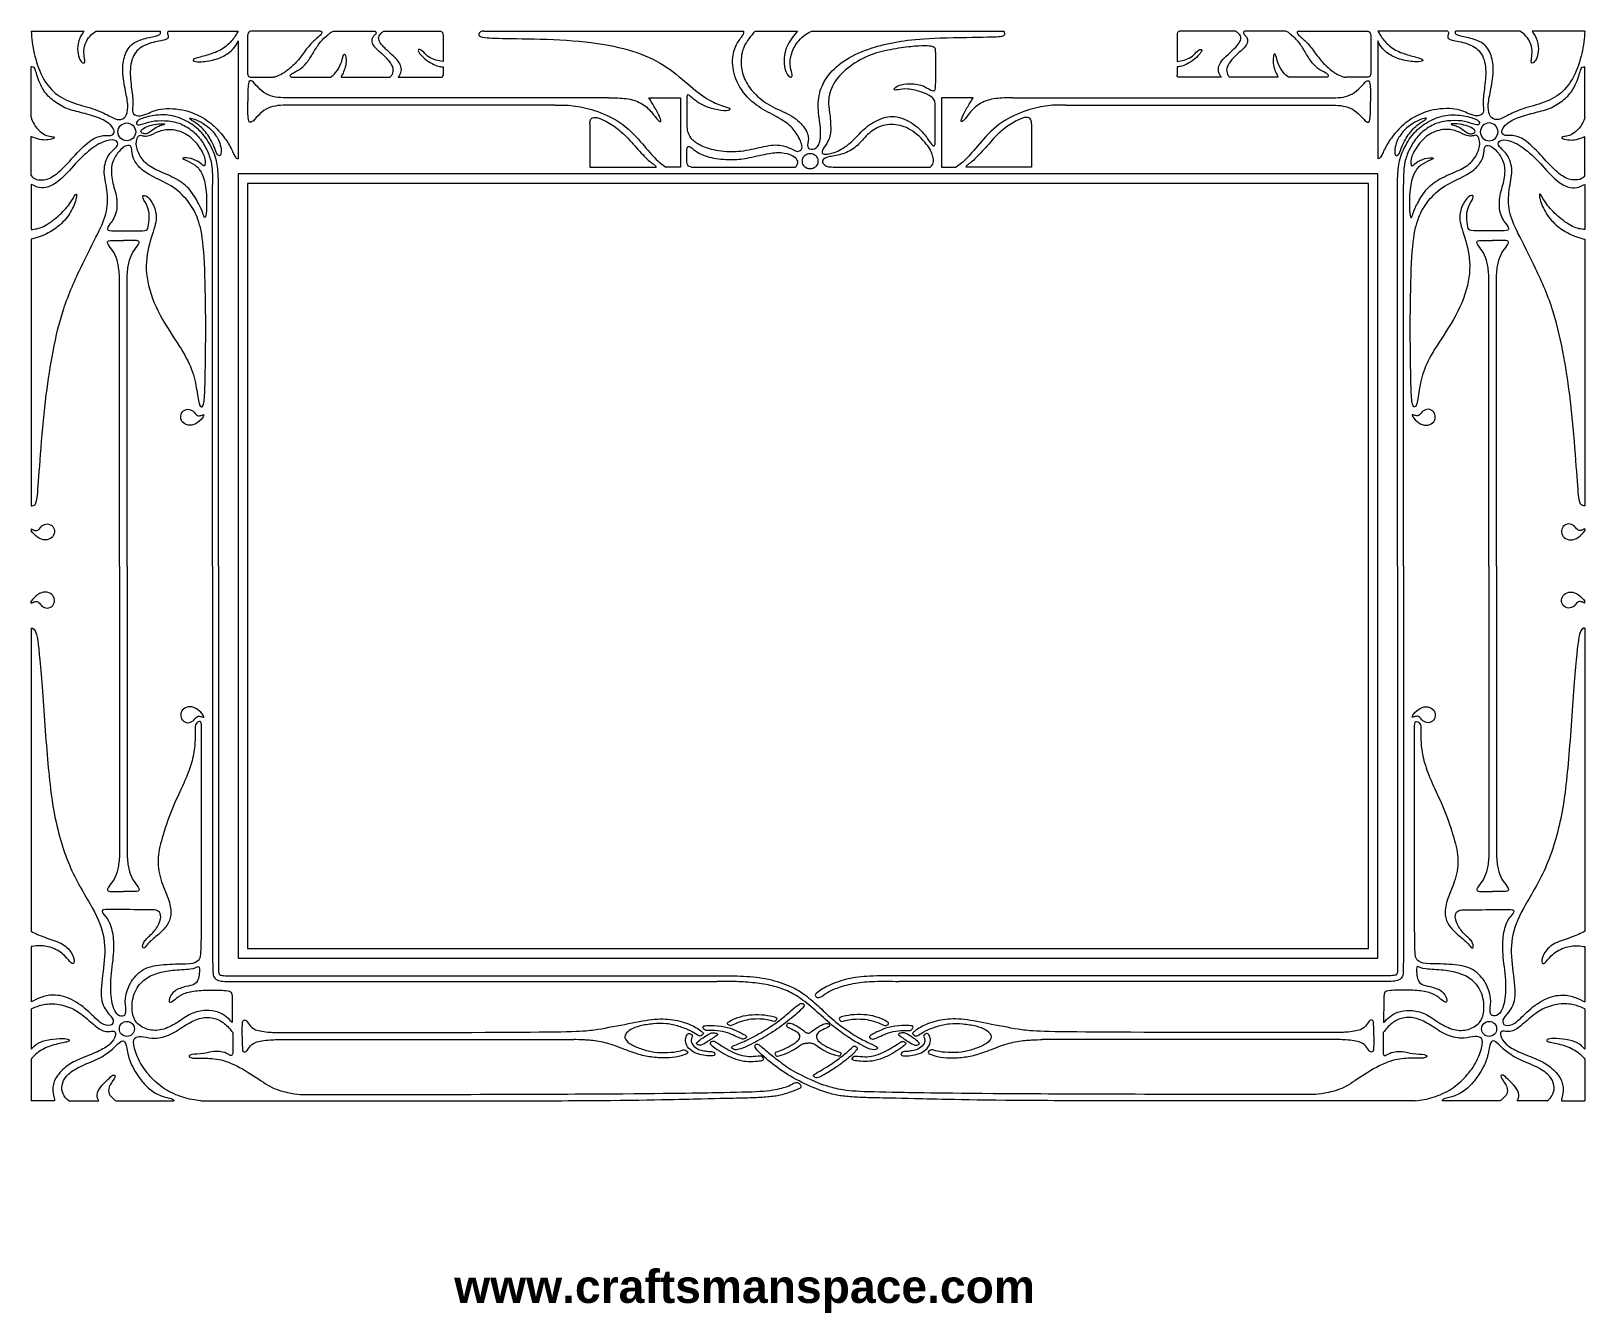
# Model space of a CAD drawing. Header units: millimetres. Extents: x -94 to 94, y -14 to 141.
import ezdxf

# ---------------------------------------------------------------- set-up
doc = ezdxf.new("R2010")
doc.units = ezdxf.units.MM
doc.header["$MEASUREMENT"] = 0
doc.layers.add('Layer 1', color=7, linetype='Continuous')

msp = doc.modelspace()

# ---------------------------------------------------------------- texts
at = {"insert": (-42.4, -9.04), "char_height": 4, "width": 80.1848, "attachment_point": 1}
msp.add_mtext('{\\fArial|b1|i0|c0|p34;www.craftsmanspace.com}', dxfattribs=at)

# ---------------------------------------------------------------- linework, layer by layer
at = {"layer": 'Layer 1', "lineweight": 9}
for points in [[(-68.5, 28.62), (69.2, 28.62), (69.2, 123.34), (-68.5, 123.34), (-68.5, 28.62)], [(-67.36, 29.76), (68.06, 29.76), (68.06, 122.21), (-67.36, 122.21), (-67.36, 29.76)]]:
    msp.add_lwpolyline(points, close=True, dxfattribs=at)
for centre, major_axis in [((-81.96, 128.43), (0, 1.07)), ((0.61, 124.89), (0, 0.944)), ((-81.95, 20.06), (0, 0.912)), ((82.65, 20.06), (0, 0.912))]:
    msp.add_ellipse(centre, major_axis=major_axis, ratio=1, dxfattribs=at)
for points in [[(-93.53, 140.6), (-93.53, 140.6), (-87.16, 140.6), (-87.16, 140.6)], [(-85.68, 140.6), (-85.68, 140.6), (-77.88, 140.6), (-77.88, 140.6)], [(-76.97, 140.6), (-76.97, 140.6), (-68.5, 140.6), (-68.5, 140.6)], [(-68.5, 139.44), (-68.5, 139.44), (-68.5, 125.19), (-68.5, 125.19)], [(-67.37, 139.95), (-67.37, 139.95), (-67.37, 135.55), (-67.37, 135.55)], [(-58.56, 140.6), (-58.56, 140.6), (-66.8, 140.6), (-66.8, 140.6)], [(-57, 140.6), (-57, 140.6), (-51.99, 140.6), (-51.99, 140.6)], [(-50.9, 140.6), (-50.9, 140.6), (-44.18, 140.6), (-44.18, 140.6)], [(-43.75, 140.06), (-43.75, 140.06), (-43.75, 136.93), (-43.75, 136.93)], [(-38.83, 140.6), (-38.83, 140.6), (-7.4, 140.6), (-7.4, 140.6)], [(-6.03, 140.6), (-6.03, 140.6), (-0.91, 140.6), (-0.91, 140.6)], [(0.81, 140.6), (0.81, 140.6), (24.03, 140.6), (24.03, 140.6)], [(44.95, 140.06), (44.95, 140.06), (44.95, 136.93), (44.95, 136.93)], [(52.03, 140.6), (52.03, 140.6), (45.37, 140.6), (45.37, 140.6)], [(58.07, 140.6), (58.07, 140.6), (53.11, 140.6), (53.11, 140.6)], [(59.62, 140.6), (59.62, 140.6), (67.79, 140.6), (67.79, 140.6)], [(68.35, 139.95), (68.35, 139.95), (68.35, 135.55), (68.35, 135.55)], [(77.67, 140.6), (77.67, 140.6), (69.2, 140.6), (69.2, 140.6)], [(69.2, 139.44), (69.2, 139.44), (69.2, 125.19), (69.2, 125.19)], [(86.38, 140.6), (86.38, 140.6), (78.58, 140.6), (78.58, 140.6)], [(94.23, 140.6), (94.23, 140.6), (87.86, 140.6), (87.86, 140.6)], [(-93.53, 130.22), (-93.53, 130.22), (-93.53, 136.29), (-93.53, 136.29)], [(-43.75, 136.27), (-43.75, 136.27), (-43.75, 135.28), (-43.75, 135.28)], [(44.95, 136.27), (44.95, 136.27), (44.95, 135.28), (44.95, 135.28)], [(94.23, 130.22), (94.23, 130.22), (94.23, 136.29), (94.23, 136.29)], [(-66.85, 135.03), (-66.85, 135.03), (-64.29, 135.03), (-64.29, 135.03)], [(-62.1, 135.03), (-62.1, 135.03), (-57.35, 135.03), (-57.35, 135.03)], [(-56.04, 135.03), (-56.04, 135.03), (-50.15, 135.03), (-50.15, 135.03)], [(-49.16, 135.03), (-49.16, 135.03), (-44.02, 135.03), (-44.02, 135.03)], [(50.31, 135.03), (50.31, 135.03), (45.21, 135.03), (45.21, 135.03)], [(57.12, 135.03), (57.12, 135.03), (51.29, 135.03), (51.29, 135.03)], [(63.13, 135.03), (63.13, 135.03), (58.42, 135.03), (58.42, 135.03)], [(67.83, 135.03), (67.83, 135.03), (65.3, 135.03), (65.3, 135.03)], [(-23.72, 132.54), (-23.72, 132.54), (-62.42, 132.54), (-62.42, 132.54)], [(-30.19, 131.66), (-30.19, 131.66), (-62.42, 131.66), (-62.42, 131.66)], [(25.09, 132.54), (25.09, 132.54), (63.45, 132.54), (63.45, 132.54)], [(31.5, 131.66), (31.5, 131.66), (63.45, 131.66), (63.45, 131.66)], [(-93.53, 123.14), (-93.53, 123.14), (-93.53, 127.86), (-93.53, 127.86)], [(94.23, 123.14), (94.23, 123.14), (94.23, 127.86), (94.23, 127.86)], [(-13.72, 124.18), (-13.72, 124.18), (-1.14, 124.18), (-1.14, 124.18)], [(3.87, 124.18), (3.87, 124.18), (15.1, 124.18), (15.1, 124.18)], [(-93.53, 122.09), (-93.53, 122.09), (-93.53, 116.63), (-93.53, 116.63)], [(-71.59, 75.98), (-71.59, 75.98), (-71.59, 122.08), (-71.59, 122.08)], [(-70.9, 75.98), (-70.9, 75.98), (-70.9, 122.08), (-70.9, 122.08)], [(71.6, 75.98), (71.6, 75.98), (71.6, 122.08), (71.6, 122.08)], [(72.29, 75.98), (72.29, 75.98), (72.29, 122.08), (72.29, 122.08)], [(94.23, 122.09), (94.23, 122.09), (94.23, 116.63), (94.23, 116.63)], [(-93.53, 115.47), (-93.53, 115.47), (-93.53, 83.27), (-93.53, 83.27)], [(94.23, 115.47), (94.23, 115.47), (94.23, 83.27), (94.23, 83.27)], [(-82.83, 75.98), (-82.83, 75.98), (-82.83, 109.55), (-82.83, 109.55)], [(-81.93, 75.98), (-81.93, 75.98), (-81.93, 109.55), (-81.93, 109.55)], [(82.63, 75.98), (82.63, 75.98), (82.63, 109.55), (82.63, 109.55)], [(83.53, 75.98), (83.53, 75.98), (83.53, 109.55), (83.53, 109.55)], [(-93.53, 80.49), (-93.53, 80.49), (-93.53, 80.24), (-93.53, 80.24)], [(94.23, 80.49), (94.23, 80.49), (94.23, 80.24), (94.23, 80.24)], [(-82.83, 75.98), (-82.83, 75.98), (-82.83, 42.42), (-82.83, 42.42)], [(-81.93, 75.98), (-81.93, 75.98), (-81.93, 42.42), (-81.93, 42.42)], [(-71.59, 75.98), (-71.59, 75.98), (-71.59, 29.88), (-71.59, 29.88)], [(-70.9, 75.98), (-70.9, 75.98), (-70.9, 29.88), (-70.9, 29.88)], [(71.6, 75.98), (71.6, 75.98), (71.6, 29.88), (71.6, 29.88)], [(72.29, 75.98), (72.29, 75.98), (72.29, 29.88), (72.29, 29.88)], [(82.63, 75.98), (82.63, 75.98), (82.63, 42.42), (82.63, 42.42)], [(83.53, 75.98), (83.53, 75.98), (83.53, 42.42), (83.53, 42.42)], [(-93.53, 71.48), (-93.53, 71.48), (-93.53, 71.73), (-93.53, 71.73)], [(94.23, 71.48), (94.23, 71.48), (94.23, 71.73), (94.23, 71.73)], [(-93.53, 68.48), (-93.53, 68.48), (-93.53, 31.86), (-93.53, 31.86)], [(94.23, 68.48), (94.23, 68.48), (94.23, 31.86), (94.23, 31.86)], [(-93.53, 30), (-93.53, 30), (-93.53, 23.33), (-93.53, 23.33)], [(94.23, 30), (94.23, 30), (94.23, 23.33), (94.23, 23.33)], [(-69.63, 26.49), (-69.63, 26.49), (-10.66, 26.49), (-10.66, 26.49)], [(70.33, 26.49), (70.33, 26.49), (11.36, 26.49), (11.36, 26.49)], [(-69.63, 25.8), (-69.63, 25.8), (-10.66, 25.8), (-10.66, 25.8)], [(70.33, 25.8), (70.33, 25.8), (11.36, 25.8), (11.36, 25.8)], [(-93.53, 22.48), (-93.53, 22.48), (-93.53, 17.62), (-93.53, 17.62)], [(94.23, 22.48), (94.23, 22.48), (94.23, 17.62), (94.23, 17.62)], [(-93.53, 16.41), (-93.53, 16.41), (-93.53, 11.36), (-93.53, 11.36)], [(94.23, 16.41), (94.23, 16.41), (94.23, 11.36), (94.23, 11.36)], [(-90.68, 11.36), (-90.68, 11.36), (-93.53, 11.36), (-93.53, 11.36)], [(-88.97, 11.36), (-88.97, 11.36), (-85.33, 11.36), (-85.33, 11.36)], [(-83.26, 11.36), (-83.26, 11.36), (-76.26, 11.36), (-76.26, 11.36)], [(-73.03, 11.36), (-73.03, 11.36), (-58.42, 11.36), (-58.42, 11.36)], [(73.73, 11.36), (73.73, 11.36), (59.12, 11.36), (59.12, 11.36)], [(83.96, 11.36), (83.96, 11.36), (76.96, 11.36), (76.96, 11.36)], [(89.67, 11.36), (89.67, 11.36), (86.04, 11.36), (86.04, 11.36)], [(91.38, 11.36), (91.38, 11.36), (94.23, 11.36), (94.23, 11.36)]]:
    msp.add_open_spline(points, degree=3, dxfattribs=at)
for points, knots in [([(-93.53, 140.6), (-93.44, 139.72), (-93.36, 138.84), (-93.15, 137.91), (-93.15, 137.91), (-92.94, 136.98), (-92.6, 135.99), (-92.18, 135.16), (-92.18, 135.16), (-91.76, 134.32), (-91.25, 133.64), (-90.6, 133.11), (-90.6, 133.11), (-89.95, 132.57), (-89.16, 132.18), (-88.3, 131.89), (-88.3, 131.89), (-87.45, 131.59), (-86.53, 131.39), (-85.77, 131.12), (-85.77, 131.12), (-85, 130.85), (-84.4, 130.52), (-83.94, 130.29), (-83.94, 130.29), (-83.48, 130.06), (-83.18, 129.92), (-82.89, 129.91), (-82.89, 129.91), (-82.6, 129.91), (-82.32, 130.03), (-82.13, 130.3), (-82.13, 130.3), (-81.94, 130.56), (-81.84, 130.96), (-81.84, 131.42), (-81.84, 131.42), (-81.84, 131.89), (-81.93, 132.43), (-82.07, 133.12), (-82.07, 133.12), (-82.2, 133.81), (-82.38, 134.66), (-82.44, 135.41), (-82.44, 135.41), (-82.49, 136.17), (-82.42, 136.83), (-82.26, 137.43), (-82.26, 137.43), (-82.09, 138.03), (-81.82, 138.57), (-81.38, 138.95), (-81.38, 138.95), (-80.93, 139.34), (-80.31, 139.56), (-79.71, 139.72), (-79.71, 139.72), (-79.12, 139.88), (-78.56, 139.98), (-78.26, 140.07), (-78.26, 140.07), (-77.96, 140.15), (-77.92, 140.24), (-77.9, 140.33), (-77.9, 140.33), (-77.87, 140.42), (-77.88, 140.51), (-77.88, 140.6)], [0, 0, 0, 0, 0.055556, 0.055556, 0.055556, 0.055556, 0.111111, 0.111111, 0.111111, 0.111111, 0.166667, 0.166667, 0.166667, 0.166667, 0.222222, 0.222222, 0.222222, 0.222222, 0.277778, 0.277778, 0.277778, 0.277778, 0.333333, 0.333333, 0.333333, 0.333333, 0.388889, 0.388889, 0.388889, 0.388889, 0.444444, 0.444444, 0.444444, 0.444444, 0.5, 0.5, 0.5, 0.5, 0.555556, 0.555556, 0.555556, 0.555556, 0.611111, 0.611111, 0.611111, 0.611111, 0.666667, 0.666667, 0.666667, 0.666667, 0.722222, 0.722222, 0.722222, 0.722222, 0.777778, 0.777778, 0.777778, 0.777778, 0.833333, 0.833333, 0.833333, 0.833333, 0.888889, 0.888889, 0.888889, 0.888889, 1, 1, 1, 1]), ([(-87.16, 140.6), (-87.39, 140.23), (-87.63, 139.85), (-87.76, 139.43), (-87.76, 139.43), (-87.89, 139.01), (-87.93, 138.54), (-87.89, 138.14), (-87.89, 138.14), (-87.85, 137.74), (-87.75, 137.41), (-87.63, 137.18), (-87.63, 137.18), (-87.52, 136.96), (-87.39, 136.83), (-87.29, 136.76), (-87.29, 136.76), (-87.19, 136.7), (-87.12, 136.69), (-87.08, 136.75), (-87.08, 136.75), (-87.04, 136.81), (-87.03, 136.93), (-87.05, 137.15), (-87.05, 137.15), (-87.08, 137.38), (-87.12, 137.7), (-87.14, 138.02), (-87.14, 138.02), (-87.15, 138.35), (-87.13, 138.67), (-87, 139.01), (-87, 139.01), (-86.87, 139.36), (-86.64, 139.73), (-86.4, 140), (-86.4, 140), (-86.16, 140.27), (-85.92, 140.44), (-85.68, 140.6)], [0, 0, 0, 0, 0.090909, 0.090909, 0.090909, 0.090909, 0.181818, 0.181818, 0.181818, 0.181818, 0.272727, 0.272727, 0.272727, 0.272727, 0.363636, 0.363636, 0.363636, 0.363636, 0.454545, 0.454545, 0.454545, 0.454545, 0.545455, 0.545455, 0.545455, 0.545455, 0.636364, 0.636364, 0.636364, 0.636364, 0.727273, 0.727273, 0.727273, 0.727273, 0.818182, 0.818182, 0.818182, 0.818182, 1, 1, 1, 1]), ([(-76.97, 140.6), (-77.02, 140.49), (-77.07, 140.38), (-77.05, 140.26), (-77.05, 140.26), (-77.02, 140.13), (-76.93, 139.99), (-76.95, 139.87), (-76.95, 139.87), (-76.96, 139.74), (-77.09, 139.63), (-77.5, 139.52), (-77.5, 139.52), (-77.92, 139.41), (-78.63, 139.31), (-79.27, 139.09), (-79.27, 139.09), (-79.92, 138.87), (-80.5, 138.54), (-80.89, 138.03), (-80.89, 138.03), (-81.28, 137.51), (-81.48, 136.81), (-81.53, 136.01), (-81.53, 136.01), (-81.58, 135.22), (-81.47, 134.33), (-81.38, 133.6), (-81.38, 133.6), (-81.29, 132.87), (-81.21, 132.29), (-81.22, 131.87), (-81.22, 131.87), (-81.22, 131.44), (-81.32, 131.17), (-81.28, 130.93), (-81.28, 130.93), (-81.25, 130.7), (-81.08, 130.49), (-80.8, 130.41), (-80.8, 130.41), (-80.53, 130.33), (-80.14, 130.37), (-79.68, 130.55), (-79.68, 130.55), (-79.22, 130.73), (-78.67, 131.05), (-77.83, 131.18), (-77.83, 131.18), (-76.99, 131.31), (-75.86, 131.25), (-74.85, 130.99), (-74.85, 130.99), (-73.84, 130.73), (-72.96, 130.28), (-72.28, 129.81), (-72.28, 129.81), (-71.6, 129.35), (-71.13, 128.86), (-70.71, 128.39), (-70.71, 128.39), (-70.3, 127.92), (-69.95, 127.46), (-69.66, 126.97), (-69.66, 126.97), (-69.38, 126.49), (-69.16, 125.98), (-69.01, 125.69), (-69.01, 125.69), (-68.87, 125.39), (-68.8, 125.32), (-68.73, 125.27), (-68.73, 125.27), (-68.66, 125.22), (-68.58, 125.2), (-68.5, 125.19)], [0, 0, 0, 0, 0.05, 0.05, 0.05, 0.05, 0.1, 0.1, 0.1, 0.1, 0.15, 0.15, 0.15, 0.15, 0.2, 0.2, 0.2, 0.2, 0.25, 0.25, 0.25, 0.25, 0.3, 0.3, 0.3, 0.3, 0.35, 0.35, 0.35, 0.35, 0.4, 0.4, 0.4, 0.4, 0.45, 0.45, 0.45, 0.45, 0.5, 0.5, 0.5, 0.5, 0.55, 0.55, 0.55, 0.55, 0.6, 0.6, 0.6, 0.6, 0.65, 0.65, 0.65, 0.65, 0.7, 0.7, 0.7, 0.7, 0.75, 0.75, 0.75, 0.75, 0.8, 0.8, 0.8, 0.8, 0.85, 0.85, 0.85, 0.85, 0.9, 0.9, 0.9, 0.9, 1, 1, 1, 1]), ([(-68.5, 140.6), (-68.7, 140.25), (-68.9, 139.89), (-69.22, 139.51), (-69.22, 139.51), (-69.54, 139.13), (-69.98, 138.73), (-70.47, 138.42), (-70.47, 138.42), (-70.97, 138.12), (-71.52, 137.92), (-72.08, 137.75), (-72.08, 137.75), (-72.65, 137.58), (-73.22, 137.45), (-73.56, 137.33), (-73.56, 137.33), (-73.9, 137.22), (-74.01, 137.12), (-73.93, 137.04), (-73.93, 137.04), (-73.85, 136.96), (-73.59, 136.89), (-73.12, 136.9), (-73.12, 136.9), (-72.65, 136.91), (-71.96, 137), (-71.37, 137.16), (-71.37, 137.16), (-70.77, 137.32), (-70.27, 137.55), (-69.86, 137.82), (-69.86, 137.82), (-69.45, 138.09), (-69.15, 138.39), (-68.94, 138.66), (-68.94, 138.66), (-68.73, 138.94), (-68.62, 139.19), (-68.5, 139.44)], [0, 0, 0, 0, 0.090909, 0.090909, 0.090909, 0.090909, 0.181818, 0.181818, 0.181818, 0.181818, 0.272727, 0.272727, 0.272727, 0.272727, 0.363636, 0.363636, 0.363636, 0.363636, 0.454545, 0.454545, 0.454545, 0.454545, 0.545455, 0.545455, 0.545455, 0.545455, 0.636364, 0.636364, 0.636364, 0.636364, 0.727273, 0.727273, 0.727273, 0.727273, 0.818182, 0.818182, 0.818182, 0.818182, 1, 1, 1, 1]), ([(-66.8, 140.6), (-66.86, 140.6), (-66.92, 140.6), (-66.99, 140.59), (-66.99, 140.59), (-67.07, 140.57), (-67.17, 140.53), (-67.23, 140.47), (-67.23, 140.47), (-67.3, 140.4), (-67.33, 140.31), (-67.35, 140.22), (-67.35, 140.22), (-67.36, 140.13), (-67.36, 140.04), (-67.37, 139.95)], [0, 0, 0, 0, 0.2, 0.2, 0.2, 0.2, 0.4, 0.4, 0.4, 0.4, 0.6, 0.6, 0.6, 0.6, 1, 1, 1, 1]), ([(-58.59, 140.6), (-58.51, 140.58), (-58.43, 140.56), (-58.4, 140.5), (-58.4, 140.5), (-58.37, 140.45), (-58.39, 140.35), (-58.49, 140.23), (-58.49, 140.23), (-58.58, 140.1), (-58.76, 139.95), (-59.03, 139.72), (-59.03, 139.72), (-59.3, 139.48), (-59.65, 139.16), (-59.98, 138.76), (-59.98, 138.76), (-60.32, 138.36), (-60.64, 137.88), (-60.97, 137.45), (-60.97, 137.45), (-61.31, 137.02), (-61.66, 136.64), (-62.02, 136.31), (-62.02, 136.31), (-62.39, 135.98), (-62.76, 135.7), (-63.08, 135.5), (-63.08, 135.5), (-63.4, 135.3), (-63.68, 135.19), (-63.87, 135.12), (-63.87, 135.12), (-64.06, 135.06), (-64.18, 135.04), (-64.29, 135.03)], [0, 0, 0, 0, 0.1, 0.1, 0.1, 0.1, 0.2, 0.2, 0.2, 0.2, 0.3, 0.3, 0.3, 0.3, 0.4, 0.4, 0.4, 0.4, 0.5, 0.5, 0.5, 0.5, 0.6, 0.6, 0.6, 0.6, 0.7, 0.7, 0.7, 0.7, 0.8, 0.8, 0.8, 0.8, 1, 1, 1, 1]), ([(-62.1, 135.03), (-62.16, 135.08), (-62.22, 135.13), (-62.23, 135.2), (-62.23, 135.2), (-62.23, 135.27), (-62.18, 135.36), (-61.99, 135.48), (-61.99, 135.48), (-61.81, 135.59), (-61.49, 135.72), (-61.17, 135.93), (-61.17, 135.93), (-60.85, 136.14), (-60.53, 136.42), (-60.25, 136.77), (-60.25, 136.77), (-59.96, 137.12), (-59.7, 137.53), (-59.45, 137.94), (-59.45, 137.94), (-59.2, 138.35), (-58.96, 138.77), (-58.71, 139.11), (-58.71, 139.11), (-58.46, 139.44), (-58.19, 139.7), (-57.96, 139.9), (-57.96, 139.9), (-57.73, 140.11), (-57.55, 140.27), (-57.39, 140.38), (-57.39, 140.38), (-57.24, 140.49), (-57.12, 140.55), (-57, 140.6)], [0, 0, 0, 0, 0.1, 0.1, 0.1, 0.1, 0.2, 0.2, 0.2, 0.2, 0.3, 0.3, 0.3, 0.3, 0.4, 0.4, 0.4, 0.4, 0.5, 0.5, 0.5, 0.5, 0.6, 0.6, 0.6, 0.6, 0.7, 0.7, 0.7, 0.7, 0.8, 0.8, 0.8, 0.8, 1, 1, 1, 1]), ([(-51.99, 140.6), (-51.93, 140.57), (-51.87, 140.53), (-51.85, 140.46), (-51.85, 140.46), (-51.83, 140.4), (-51.84, 140.3), (-51.92, 140.21), (-51.92, 140.21), (-51.99, 140.12), (-52.12, 140.04), (-52.21, 139.92), (-52.21, 139.92), (-52.29, 139.8), (-52.34, 139.65), (-52.35, 139.47), (-52.35, 139.47), (-52.35, 139.28), (-52.31, 139.06), (-52.1, 138.79), (-52.1, 138.79), (-51.89, 138.52), (-51.51, 138.2), (-51.16, 137.88), (-51.16, 137.88), (-50.81, 137.56), (-50.49, 137.24), (-50.25, 136.94), (-50.25, 136.94), (-50.02, 136.64), (-49.87, 136.35), (-49.82, 136.09), (-49.82, 136.09), (-49.77, 135.82), (-49.82, 135.58), (-49.89, 135.41), (-49.89, 135.41), (-49.96, 135.24), (-50.06, 135.13), (-50.15, 135.03)], [0, 0, 0, 0, 0.090909, 0.090909, 0.090909, 0.090909, 0.181818, 0.181818, 0.181818, 0.181818, 0.272727, 0.272727, 0.272727, 0.272727, 0.363636, 0.363636, 0.363636, 0.363636, 0.454545, 0.454545, 0.454545, 0.454545, 0.545455, 0.545455, 0.545455, 0.545455, 0.636364, 0.636364, 0.636364, 0.636364, 0.727273, 0.727273, 0.727273, 0.727273, 0.818182, 0.818182, 0.818182, 0.818182, 1, 1, 1, 1]), ([(-49.16, 135.03), (-49.03, 135.22), (-48.9, 135.41), (-48.83, 135.62), (-48.83, 135.62), (-48.77, 135.83), (-48.77, 136.05), (-48.83, 136.27), (-48.83, 136.27), (-48.88, 136.49), (-48.98, 136.71), (-49.18, 136.96), (-49.18, 136.96), (-49.37, 137.21), (-49.66, 137.49), (-49.98, 137.79), (-49.98, 137.79), (-50.3, 138.09), (-50.65, 138.4), (-50.9, 138.66), (-50.9, 138.66), (-51.15, 138.92), (-51.31, 139.13), (-51.42, 139.33), (-51.42, 139.33), (-51.52, 139.53), (-51.56, 139.71), (-51.52, 139.88), (-51.52, 139.88), (-51.47, 140.06), (-51.33, 140.22), (-51.22, 140.34), (-51.22, 140.34), (-51.1, 140.46), (-51, 140.53), (-50.9, 140.6)], [0, 0, 0, 0, 0.1, 0.1, 0.1, 0.1, 0.2, 0.2, 0.2, 0.2, 0.3, 0.3, 0.3, 0.3, 0.4, 0.4, 0.4, 0.4, 0.5, 0.5, 0.5, 0.5, 0.6, 0.6, 0.6, 0.6, 0.7, 0.7, 0.7, 0.7, 0.8, 0.8, 0.8, 0.8, 1, 1, 1, 1]), ([(-44.18, 140.6), (-44.13, 140.6), (-44.09, 140.6), (-44.04, 140.59), (-44.04, 140.59), (-43.99, 140.57), (-43.92, 140.54), (-43.88, 140.51), (-43.88, 140.51), (-43.84, 140.47), (-43.82, 140.43), (-43.8, 140.38), (-43.8, 140.38), (-43.78, 140.34), (-43.77, 140.29), (-43.76, 140.23), (-43.76, 140.23), (-43.75, 140.18), (-43.75, 140.12), (-43.75, 140.06)], [0, 0, 0, 0, 0.166667, 0.166667, 0.166667, 0.166667, 0.333333, 0.333333, 0.333333, 0.333333, 0.5, 0.5, 0.5, 0.5, 0.666667, 0.666667, 0.666667, 0.666667, 1, 1, 1, 1]), ([(-38.83, 140.6), (-38.97, 140.6), (-39.12, 140.6), (-39.24, 140.52), (-39.24, 140.52), (-39.36, 140.44), (-39.45, 140.27), (-39.41, 140.13), (-39.41, 140.13), (-39.38, 140), (-39.23, 139.89), (-38.66, 139.82), (-38.66, 139.82), (-38.08, 139.75), (-37.09, 139.72), (-35.49, 139.7), (-35.49, 139.7), (-33.9, 139.68), (-31.72, 139.66), (-29.62, 139.54), (-29.62, 139.54), (-27.53, 139.42), (-25.53, 139.21), (-23.8, 138.89), (-23.8, 138.89), (-22.07, 138.58), (-20.6, 138.16), (-19.32, 137.62), (-19.32, 137.62), (-18.04, 137.09), (-16.94, 136.43), (-15.94, 135.67), (-15.94, 135.67), (-14.94, 134.92), (-14.04, 134.07), (-13.23, 133.42), (-13.23, 133.42), (-12.42, 132.77), (-11.69, 132.33), (-11.08, 132.02), (-11.08, 132.02), (-10.46, 131.72), (-9.95, 131.57), (-9.61, 131.46), (-9.61, 131.46), (-9.26, 131.35), (-9.09, 131.29), (-9.07, 131.21), (-9.07, 131.21), (-9.05, 131.12), (-9.19, 131), (-9.53, 130.98), (-9.53, 130.98), (-9.87, 130.96), (-10.41, 131.04), (-10.93, 131.16), (-10.93, 131.16), (-11.46, 131.28), (-11.96, 131.46), (-12.4, 131.68), (-12.4, 131.68), (-12.84, 131.9), (-13.21, 132.17), (-13.48, 132.39), (-13.48, 132.39), (-13.75, 132.61), (-13.93, 132.77), (-14.04, 132.85), (-14.04, 132.85), (-14.15, 132.93), (-14.2, 132.92), (-14.24, 132.86), (-14.24, 132.86), (-14.27, 132.79), (-14.28, 132.66), (-14.28, 132.01), (-14.28, 132.01), (-14.29, 131.35), (-14.29, 130.16), (-14.28, 129.5), (-14.28, 129.5), (-14.27, 128.83), (-14.26, 128.7), (-14.2, 128.48), (-14.2, 128.48), (-14.14, 128.26), (-14.03, 127.96), (-13.79, 127.67), (-13.79, 127.67), (-13.55, 127.39), (-13.17, 127.11), (-12.68, 126.85), (-12.68, 126.85), (-12.18, 126.6), (-11.58, 126.37), (-10.78, 126.22), (-10.78, 126.22), (-9.98, 126.08), (-8.99, 126.01), (-8.08, 126.08), (-8.08, 126.08), (-7.18, 126.15), (-6.37, 126.35), (-5.57, 126.53), (-5.57, 126.53), (-4.78, 126.71), (-3.99, 126.87), (-3.32, 126.84), (-3.32, 126.84), (-2.65, 126.8), (-2.09, 126.57), (-1.73, 126.41), (-1.73, 126.41), (-1.37, 126.24), (-1.22, 126.13), (-1.05, 126.09), (-1.05, 126.09), (-0.89, 126.05), (-0.71, 126.08), (-0.57, 126.18), (-0.57, 126.18), (-0.43, 126.29), (-0.32, 126.46), (-0.4, 126.84), (-0.4, 126.84), (-0.49, 127.21), (-0.76, 127.79), (-1.07, 128.26), (-1.07, 128.26), (-1.38, 128.73), (-1.71, 129.11), (-2.24, 129.5), (-2.24, 129.5), (-2.77, 129.88), (-3.49, 130.28), (-4.22, 130.67), (-4.22, 130.67), (-4.96, 131.07), (-5.71, 131.48), (-6.43, 132.1), (-6.43, 132.1), (-7.14, 132.73), (-7.81, 133.58), (-8.22, 134.48), (-8.22, 134.48), (-8.63, 135.38), (-8.78, 136.34), (-8.76, 137.11), (-8.76, 137.11), (-8.73, 137.89), (-8.55, 138.49), (-8.29, 138.97), (-8.29, 138.97), (-8.03, 139.45), (-7.71, 139.82), (-7.55, 140.07), (-7.55, 140.07), (-7.39, 140.33), (-7.39, 140.46), (-7.4, 140.6)], [0, 0, 0, 0, 0.02439, 0.02439, 0.02439, 0.02439, 0.04878, 0.04878, 0.04878, 0.04878, 0.073171, 0.073171, 0.073171, 0.073171, 0.097561, 0.097561, 0.097561, 0.097561, 0.121951, 0.121951, 0.121951, 0.121951, 0.146341, 0.146341, 0.146341, 0.146341, 0.170732, 0.170732, 0.170732, 0.170732, 0.195122, 0.195122, 0.195122, 0.195122, 0.219512, 0.219512, 0.219512, 0.219512, 0.243902, 0.243902, 0.243902, 0.243902, 0.268293, 0.268293, 0.268293, 0.268293, 0.292683, 0.292683, 0.292683, 0.292683, 0.317073, 0.317073, 0.317073, 0.317073, 0.341463, 0.341463, 0.341463, 0.341463, 0.365854, 0.365854, 0.365854, 0.365854, 0.390244, 0.390244, 0.390244, 0.390244, 0.414634, 0.414634, 0.414634, 0.414634, 0.439024, 0.439024, 0.439024, 0.439024, 0.463415, 0.463415, 0.463415, 0.463415, 0.487805, 0.487805, 0.487805, 0.487805, 0.512195, 0.512195, 0.512195, 0.512195, 0.536585, 0.536585, 0.536585, 0.536585, 0.560976, 0.560976, 0.560976, 0.560976, 0.585366, 0.585366, 0.585366, 0.585366, 0.609756, 0.609756, 0.609756, 0.609756, 0.634146, 0.634146, 0.634146, 0.634146, 0.658537, 0.658537, 0.658537, 0.658537, 0.682927, 0.682927, 0.682927, 0.682927, 0.707317, 0.707317, 0.707317, 0.707317, 0.731707, 0.731707, 0.731707, 0.731707, 0.756098, 0.756098, 0.756098, 0.756098, 0.780488, 0.780488, 0.780488, 0.780488, 0.804878, 0.804878, 0.804878, 0.804878, 0.829268, 0.829268, 0.829268, 0.829268, 0.853659, 0.853659, 0.853659, 0.853659, 0.878049, 0.878049, 0.878049, 0.878049, 0.902439, 0.902439, 0.902439, 0.902439, 0.926829, 0.926829, 0.926829, 0.926829, 0.95122, 0.95122, 0.95122, 0.95122, 1, 1, 1, 1]), ([(-6.03, 140.6), (-6.54, 140.01), (-7.06, 139.42), (-7.36, 138.76), (-7.36, 138.76), (-7.66, 138.09), (-7.75, 137.34), (-7.73, 136.68), (-7.73, 136.68), (-7.71, 136.02), (-7.59, 135.44), (-7.32, 134.84), (-7.32, 134.84), (-7.06, 134.25), (-6.65, 133.65), (-6.13, 133.09), (-6.13, 133.09), (-5.6, 132.53), (-4.95, 132.02), (-4.2, 131.6), (-4.2, 131.6), (-3.44, 131.19), (-2.59, 130.88), (-1.87, 130.48), (-1.87, 130.48), (-1.16, 130.07), (-0.58, 129.57), (-0.2, 129.07), (-0.2, 129.07), (0.19, 128.57), (0.38, 128.07), (0.4, 127.64), (0.4, 127.64), (0.42, 127.21), (0.25, 126.85), (0.32, 126.62), (0.32, 126.62), (0.38, 126.39), (0.67, 126.3), (0.94, 126.33), (0.94, 126.33), (1.22, 126.36), (1.48, 126.53), (1.65, 126.92), (1.65, 126.92), (1.83, 127.31), (1.91, 127.93), (1.87, 128.66), (1.87, 128.66), (1.83, 129.38), (1.66, 130.22), (1.6, 131.04), (1.6, 131.04), (1.55, 131.86), (1.61, 132.66), (1.84, 133.41), (1.84, 133.41), (2.07, 134.16), (2.47, 134.87), (3.06, 135.55), (3.06, 135.55), (3.65, 136.22), (4.43, 136.87), (5.34, 137.39), (5.34, 137.39), (6.26, 137.92), (7.32, 138.33), (8.37, 138.65), (8.37, 138.65), (9.42, 138.96), (10.47, 139.19), (11.57, 139.37), (11.57, 139.37), (12.66, 139.54), (13.82, 139.67), (15.66, 139.75), (15.66, 139.75), (17.49, 139.82), (20.02, 139.86), (21.53, 139.88), (21.53, 139.88), (23.05, 139.91), (23.55, 139.93), (23.83, 140), (23.83, 140), (24.11, 140.08), (24.16, 140.2), (24.15, 140.31), (24.15, 140.31), (24.15, 140.42), (24.09, 140.51), (24.03, 140.6)], [0, 0, 0, 0, 0.041667, 0.041667, 0.041667, 0.041667, 0.083333, 0.083333, 0.083333, 0.083333, 0.125, 0.125, 0.125, 0.125, 0.166667, 0.166667, 0.166667, 0.166667, 0.208333, 0.208333, 0.208333, 0.208333, 0.25, 0.25, 0.25, 0.25, 0.291667, 0.291667, 0.291667, 0.291667, 0.333333, 0.333333, 0.333333, 0.333333, 0.375, 0.375, 0.375, 0.375, 0.416667, 0.416667, 0.416667, 0.416667, 0.458333, 0.458333, 0.458333, 0.458333, 0.5, 0.5, 0.5, 0.5, 0.541667, 0.541667, 0.541667, 0.541667, 0.583333, 0.583333, 0.583333, 0.583333, 0.625, 0.625, 0.625, 0.625, 0.666667, 0.666667, 0.666667, 0.666667, 0.708333, 0.708333, 0.708333, 0.708333, 0.75, 0.75, 0.75, 0.75, 0.791667, 0.791667, 0.791667, 0.791667, 0.833333, 0.833333, 0.833333, 0.833333, 0.875, 0.875, 0.875, 0.875, 0.916667, 0.916667, 0.916667, 0.916667, 1, 1, 1, 1]), ([(-0.91, 140.6), (-1.42, 139.99), (-1.93, 139.37), (-2.21, 138.7), (-2.21, 138.7), (-2.5, 138.03), (-2.57, 137.29), (-2.53, 136.71), (-2.53, 136.71), (-2.49, 136.12), (-2.34, 135.68), (-2.17, 135.4), (-2.17, 135.4), (-1.99, 135.13), (-1.78, 135.02), (-1.67, 135.05), (-1.67, 135.05), (-1.56, 135.09), (-1.55, 135.27), (-1.61, 135.53), (-1.61, 135.53), (-1.66, 135.78), (-1.79, 136.11), (-1.81, 136.56), (-1.81, 136.56), (-1.83, 137.01), (-1.75, 137.59), (-1.55, 138.11), (-1.55, 138.11), (-1.36, 138.63), (-1.05, 139.1), (-0.76, 139.44), (-0.76, 139.44), (-0.47, 139.79), (-0.19, 140.01), (0.06, 140.19), (0.06, 140.19), (0.32, 140.36), (0.57, 140.48), (0.81, 140.6)], [0, 0, 0, 0, 0.090909, 0.090909, 0.090909, 0.090909, 0.181818, 0.181818, 0.181818, 0.181818, 0.272727, 0.272727, 0.272727, 0.272727, 0.363636, 0.363636, 0.363636, 0.363636, 0.454545, 0.454545, 0.454545, 0.454545, 0.545455, 0.545455, 0.545455, 0.545455, 0.636364, 0.636364, 0.636364, 0.636364, 0.727273, 0.727273, 0.727273, 0.727273, 0.818182, 0.818182, 0.818182, 0.818182, 1, 1, 1, 1]), ([(45.37, 140.6), (45.32, 140.6), (45.28, 140.6), (45.23, 140.59), (45.23, 140.59), (45.18, 140.57), (45.11, 140.54), (45.07, 140.51), (45.07, 140.51), (45.03, 140.47), (45.01, 140.43), (44.99, 140.38), (44.99, 140.38), (44.97, 140.34), (44.96, 140.29), (44.95, 140.23), (44.95, 140.23), (44.95, 140.18), (44.95, 140.12), (44.95, 140.06)], [0, 0, 0, 0, 0.166667, 0.166667, 0.166667, 0.166667, 0.333333, 0.333333, 0.333333, 0.333333, 0.5, 0.5, 0.5, 0.5, 0.666667, 0.666667, 0.666667, 0.666667, 1, 1, 1, 1]), ([(50.31, 135.03), (50.18, 135.22), (50.05, 135.41), (49.98, 135.62), (49.98, 135.62), (49.92, 135.83), (49.92, 136.05), (49.97, 136.27), (49.97, 136.27), (50.03, 136.49), (50.13, 136.71), (50.32, 136.96), (50.32, 136.96), (50.51, 137.21), (50.8, 137.49), (51.12, 137.79), (51.12, 137.79), (51.43, 138.09), (51.78, 138.4), (52.03, 138.66), (52.03, 138.66), (52.28, 138.92), (52.44, 139.13), (52.54, 139.33), (52.54, 139.33), (52.64, 139.53), (52.69, 139.71), (52.64, 139.88), (52.64, 139.88), (52.6, 140.06), (52.46, 140.22), (52.34, 140.34), (52.34, 140.34), (52.23, 140.46), (52.13, 140.53), (52.03, 140.6)], [0, 0, 0, 0, 0.1, 0.1, 0.1, 0.1, 0.2, 0.2, 0.2, 0.2, 0.3, 0.3, 0.3, 0.3, 0.4, 0.4, 0.4, 0.4, 0.5, 0.5, 0.5, 0.5, 0.6, 0.6, 0.6, 0.6, 0.7, 0.7, 0.7, 0.7, 0.8, 0.8, 0.8, 0.8, 1, 1, 1, 1]), ([(53.11, 140.6), (53.05, 140.57), (52.99, 140.53), (52.97, 140.46), (52.97, 140.46), (52.95, 140.4), (52.96, 140.3), (53.04, 140.21), (53.04, 140.21), (53.11, 140.12), (53.23, 140.04), (53.32, 139.92), (53.32, 139.92), (53.41, 139.8), (53.46, 139.65), (53.46, 139.47), (53.46, 139.47), (53.47, 139.28), (53.43, 139.06), (53.22, 138.79), (53.22, 138.79), (53.01, 138.52), (52.64, 138.2), (52.29, 137.88), (52.29, 137.88), (51.94, 137.56), (51.62, 137.24), (51.39, 136.94), (51.39, 136.94), (51.15, 136.64), (51.01, 136.35), (50.96, 136.09), (50.96, 136.09), (50.91, 135.82), (50.96, 135.58), (51.03, 135.41), (51.03, 135.41), (51.1, 135.24), (51.19, 135.13), (51.29, 135.03)], [0, 0, 0, 0, 0.090909, 0.090909, 0.090909, 0.090909, 0.181818, 0.181818, 0.181818, 0.181818, 0.272727, 0.272727, 0.272727, 0.272727, 0.363636, 0.363636, 0.363636, 0.363636, 0.454545, 0.454545, 0.454545, 0.454545, 0.545455, 0.545455, 0.545455, 0.545455, 0.636364, 0.636364, 0.636364, 0.636364, 0.727273, 0.727273, 0.727273, 0.727273, 0.818182, 0.818182, 0.818182, 0.818182, 1, 1, 1, 1]), ([(63.13, 135.03), (63.19, 135.08), (63.25, 135.13), (63.25, 135.2), (63.25, 135.2), (63.26, 135.27), (63.21, 135.36), (63.03, 135.48), (63.03, 135.48), (62.84, 135.59), (62.52, 135.72), (62.21, 135.93), (62.21, 135.93), (61.89, 136.14), (61.58, 136.42), (61.29, 136.77), (61.29, 136.77), (61.01, 137.12), (60.75, 137.53), (60.5, 137.94), (60.5, 137.94), (60.25, 138.35), (60.02, 138.77), (59.77, 139.11), (59.77, 139.11), (59.52, 139.44), (59.26, 139.7), (59.03, 139.9), (59.03, 139.9), (58.8, 140.11), (58.62, 140.27), (58.46, 140.38), (58.46, 140.38), (58.31, 140.49), (58.19, 140.55), (58.07, 140.6)], [0, 0, 0, 0, 0.1, 0.1, 0.1, 0.1, 0.2, 0.2, 0.2, 0.2, 0.3, 0.3, 0.3, 0.3, 0.4, 0.4, 0.4, 0.4, 0.5, 0.5, 0.5, 0.5, 0.6, 0.6, 0.6, 0.6, 0.7, 0.7, 0.7, 0.7, 0.8, 0.8, 0.8, 0.8, 1, 1, 1, 1]), ([(59.65, 140.6), (59.58, 140.58), (59.5, 140.56), (59.47, 140.5), (59.47, 140.5), (59.43, 140.45), (59.45, 140.35), (59.55, 140.23), (59.55, 140.23), (59.65, 140.1), (59.82, 139.95), (60.09, 139.72), (60.09, 139.72), (60.35, 139.48), (60.7, 139.16), (61.03, 138.76), (61.03, 138.76), (61.37, 138.36), (61.68, 137.88), (62.02, 137.45), (62.02, 137.45), (62.35, 137.02), (62.7, 136.64), (63.05, 136.31), (63.05, 136.31), (63.41, 135.98), (63.78, 135.7), (64.1, 135.5), (64.1, 135.5), (64.42, 135.3), (64.69, 135.19), (64.88, 135.12), (64.88, 135.12), (65.08, 135.06), (65.19, 135.04), (65.3, 135.03)], [0, 0, 0, 0, 0.1, 0.1, 0.1, 0.1, 0.2, 0.2, 0.2, 0.2, 0.3, 0.3, 0.3, 0.3, 0.4, 0.4, 0.4, 0.4, 0.5, 0.5, 0.5, 0.5, 0.6, 0.6, 0.6, 0.6, 0.7, 0.7, 0.7, 0.7, 0.8, 0.8, 0.8, 0.8, 1, 1, 1, 1]), ([(67.79, 140.6), (67.85, 140.6), (67.9, 140.6), (67.98, 140.59), (67.98, 140.59), (68.06, 140.57), (68.16, 140.53), (68.22, 140.47), (68.22, 140.47), (68.28, 140.4), (68.31, 140.31), (68.33, 140.22), (68.33, 140.22), (68.35, 140.13), (68.35, 140.04), (68.35, 139.95)], [0, 0, 0, 0, 0.2, 0.2, 0.2, 0.2, 0.4, 0.4, 0.4, 0.4, 0.6, 0.6, 0.6, 0.6, 1, 1, 1, 1]), ([(77.67, 140.6), (77.72, 140.49), (77.77, 140.38), (77.75, 140.26), (77.75, 140.26), (77.72, 140.13), (77.63, 139.99), (77.65, 139.87), (77.65, 139.87), (77.66, 139.74), (77.79, 139.63), (78.2, 139.52), (78.2, 139.52), (78.62, 139.41), (79.33, 139.31), (79.97, 139.09), (79.97, 139.09), (80.62, 138.87), (81.2, 138.54), (81.59, 138.03), (81.59, 138.03), (81.98, 137.51), (82.18, 136.81), (82.23, 136.01), (82.23, 136.01), (82.28, 135.22), (82.17, 134.33), (82.08, 133.6), (82.08, 133.6), (81.99, 132.87), (81.91, 132.29), (81.92, 131.87), (81.92, 131.87), (81.92, 131.44), (82.02, 131.17), (81.98, 130.93), (81.98, 130.93), (81.95, 130.7), (81.78, 130.49), (81.5, 130.41), (81.5, 130.41), (81.23, 130.33), (80.84, 130.37), (80.38, 130.55), (80.38, 130.55), (79.92, 130.73), (79.37, 131.05), (78.53, 131.18), (78.53, 131.18), (77.69, 131.31), (76.56, 131.25), (75.55, 130.99), (75.55, 130.99), (74.54, 130.73), (73.66, 130.28), (72.98, 129.81), (72.98, 129.81), (72.3, 129.35), (71.83, 128.86), (71.41, 128.39), (71.41, 128.39), (71, 127.92), (70.65, 127.46), (70.37, 126.97), (70.37, 126.97), (70.08, 126.49), (69.86, 125.98), (69.72, 125.69), (69.72, 125.69), (69.57, 125.39), (69.5, 125.32), (69.43, 125.27), (69.43, 125.27), (69.36, 125.22), (69.28, 125.2), (69.2, 125.19)], [0, 0, 0, 0, 0.05, 0.05, 0.05, 0.05, 0.1, 0.1, 0.1, 0.1, 0.15, 0.15, 0.15, 0.15, 0.2, 0.2, 0.2, 0.2, 0.25, 0.25, 0.25, 0.25, 0.3, 0.3, 0.3, 0.3, 0.35, 0.35, 0.35, 0.35, 0.4, 0.4, 0.4, 0.4, 0.45, 0.45, 0.45, 0.45, 0.5, 0.5, 0.5, 0.5, 0.55, 0.55, 0.55, 0.55, 0.6, 0.6, 0.6, 0.6, 0.65, 0.65, 0.65, 0.65, 0.7, 0.7, 0.7, 0.7, 0.75, 0.75, 0.75, 0.75, 0.8, 0.8, 0.8, 0.8, 0.85, 0.85, 0.85, 0.85, 0.9, 0.9, 0.9, 0.9, 1, 1, 1, 1]), ([(69.2, 140.6), (69.4, 140.25), (69.6, 139.89), (69.92, 139.51), (69.92, 139.51), (70.24, 139.13), (70.68, 138.73), (71.17, 138.42), (71.17, 138.42), (71.67, 138.12), (72.22, 137.92), (72.78, 137.75), (72.78, 137.75), (73.35, 137.58), (73.92, 137.45), (74.26, 137.33), (74.26, 137.33), (74.6, 137.22), (74.71, 137.12), (74.63, 137.04), (74.63, 137.04), (74.55, 136.96), (74.29, 136.89), (73.82, 136.9), (73.82, 136.9), (73.35, 136.91), (72.66, 137), (72.07, 137.16), (72.07, 137.16), (71.47, 137.32), (70.97, 137.55), (70.56, 137.82), (70.56, 137.82), (70.15, 138.09), (69.85, 138.39), (69.64, 138.66), (69.64, 138.66), (69.43, 138.94), (69.32, 139.19), (69.2, 139.44)], [0, 0, 0, 0, 0.090909, 0.090909, 0.090909, 0.090909, 0.181818, 0.181818, 0.181818, 0.181818, 0.272727, 0.272727, 0.272727, 0.272727, 0.363636, 0.363636, 0.363636, 0.363636, 0.454545, 0.454545, 0.454545, 0.454545, 0.545455, 0.545455, 0.545455, 0.545455, 0.636364, 0.636364, 0.636364, 0.636364, 0.727273, 0.727273, 0.727273, 0.727273, 0.818182, 0.818182, 0.818182, 0.818182, 1, 1, 1, 1]), ([(94.23, 140.6), (94.14, 139.72), (94.06, 138.84), (93.85, 137.91), (93.85, 137.91), (93.64, 136.98), (93.3, 135.99), (92.88, 135.16), (92.88, 135.16), (92.46, 134.32), (91.95, 133.64), (91.3, 133.11), (91.3, 133.11), (90.65, 132.57), (89.86, 132.18), (89, 131.89), (89, 131.89), (88.15, 131.59), (87.23, 131.39), (86.47, 131.12), (86.47, 131.12), (85.71, 130.85), (85.1, 130.52), (84.64, 130.29), (84.64, 130.29), (84.18, 130.06), (83.88, 129.92), (83.59, 129.91), (83.59, 129.91), (83.3, 129.91), (83.02, 130.03), (82.83, 130.3), (82.83, 130.3), (82.64, 130.56), (82.54, 130.96), (82.54, 131.42), (82.54, 131.42), (82.54, 131.89), (82.63, 132.43), (82.77, 133.12), (82.77, 133.12), (82.91, 133.81), (83.08, 134.66), (83.14, 135.41), (83.14, 135.41), (83.19, 136.17), (83.13, 136.83), (82.96, 137.43), (82.96, 137.43), (82.79, 138.03), (82.52, 138.57), (82.08, 138.95), (82.08, 138.95), (81.63, 139.34), (81.01, 139.56), (80.41, 139.72), (80.41, 139.72), (79.82, 139.88), (79.26, 139.98), (78.96, 140.07), (78.96, 140.07), (78.66, 140.15), (78.62, 140.24), (78.6, 140.33), (78.6, 140.33), (78.58, 140.42), (78.58, 140.51), (78.58, 140.6)], [0, 0, 0, 0, 0.055556, 0.055556, 0.055556, 0.055556, 0.111111, 0.111111, 0.111111, 0.111111, 0.166667, 0.166667, 0.166667, 0.166667, 0.222222, 0.222222, 0.222222, 0.222222, 0.277778, 0.277778, 0.277778, 0.277778, 0.333333, 0.333333, 0.333333, 0.333333, 0.388889, 0.388889, 0.388889, 0.388889, 0.444444, 0.444444, 0.444444, 0.444444, 0.5, 0.5, 0.5, 0.5, 0.555556, 0.555556, 0.555556, 0.555556, 0.611111, 0.611111, 0.611111, 0.611111, 0.666667, 0.666667, 0.666667, 0.666667, 0.722222, 0.722222, 0.722222, 0.722222, 0.777778, 0.777778, 0.777778, 0.777778, 0.833333, 0.833333, 0.833333, 0.833333, 0.888889, 0.888889, 0.888889, 0.888889, 1, 1, 1, 1]), ([(87.86, 140.6), (88.09, 140.23), (88.33, 139.85), (88.46, 139.43), (88.46, 139.43), (88.59, 139.01), (88.63, 138.54), (88.59, 138.14), (88.59, 138.14), (88.55, 137.74), (88.45, 137.41), (88.33, 137.18), (88.33, 137.18), (88.22, 136.96), (88.09, 136.83), (87.99, 136.76), (87.99, 136.76), (87.89, 136.7), (87.82, 136.69), (87.78, 136.75), (87.78, 136.75), (87.74, 136.81), (87.73, 136.93), (87.76, 137.15), (87.76, 137.15), (87.78, 137.38), (87.82, 137.7), (87.84, 138.02), (87.84, 138.02), (87.85, 138.35), (87.83, 138.67), (87.7, 139.01), (87.7, 139.01), (87.57, 139.36), (87.34, 139.73), (87.1, 140), (87.1, 140), (86.86, 140.27), (86.62, 140.44), (86.38, 140.6)], [0, 0, 0, 0, 0.090909, 0.090909, 0.090909, 0.090909, 0.181818, 0.181818, 0.181818, 0.181818, 0.272727, 0.272727, 0.272727, 0.272727, 0.363636, 0.363636, 0.363636, 0.363636, 0.454545, 0.454545, 0.454545, 0.454545, 0.545455, 0.545455, 0.545455, 0.545455, 0.636364, 0.636364, 0.636364, 0.636364, 0.727273, 0.727273, 0.727273, 0.727273, 0.818182, 0.818182, 0.818182, 0.818182, 1, 1, 1, 1]), ([(-57.35, 135.03), (-57.13, 135.2), (-56.91, 135.36), (-56.69, 135.64), (-56.69, 135.64), (-56.46, 135.92), (-56.23, 136.31), (-56.08, 136.67), (-56.08, 136.67), (-55.94, 137.04), (-55.88, 137.4), (-55.81, 137.6), (-55.81, 137.6), (-55.74, 137.81), (-55.66, 137.87), (-55.6, 137.81), (-55.6, 137.81), (-55.54, 137.75), (-55.5, 137.58), (-55.48, 137.33), (-55.48, 137.33), (-55.46, 137.09), (-55.46, 136.78), (-55.51, 136.49), (-55.51, 136.49), (-55.56, 136.19), (-55.66, 135.91), (-55.76, 135.69), (-55.76, 135.69), (-55.86, 135.47), (-55.97, 135.3), (-56.02, 135.2), (-56.02, 135.2), (-56.07, 135.1), (-56.05, 135.07), (-56.04, 135.03)], [0, 0, 0, 0, 0.1, 0.1, 0.1, 0.1, 0.2, 0.2, 0.2, 0.2, 0.3, 0.3, 0.3, 0.3, 0.4, 0.4, 0.4, 0.4, 0.5, 0.5, 0.5, 0.5, 0.6, 0.6, 0.6, 0.6, 0.7, 0.7, 0.7, 0.7, 0.8, 0.8, 0.8, 0.8, 1, 1, 1, 1]), ([(-43.75, 136.93), (-44.04, 136.97), (-44.33, 137.01), (-44.61, 137.09), (-44.61, 137.09), (-44.9, 137.17), (-45.18, 137.28), (-45.43, 137.45), (-45.43, 137.45), (-45.68, 137.63), (-45.91, 137.86), (-46.09, 138.04), (-46.09, 138.04), (-46.28, 138.22), (-46.43, 138.34), (-46.55, 138.37), (-46.55, 138.37), (-46.67, 138.41), (-46.76, 138.36), (-46.75, 138.25), (-46.75, 138.25), (-46.74, 138.14), (-46.64, 137.97), (-46.46, 137.76), (-46.46, 137.76), (-46.27, 137.55), (-46.01, 137.31), (-45.73, 137.09), (-45.73, 137.09), (-45.44, 136.88), (-45.13, 136.7), (-44.86, 136.57), (-44.86, 136.57), (-44.59, 136.45), (-44.36, 136.38), (-44.18, 136.34), (-44.18, 136.34), (-44, 136.29), (-43.88, 136.28), (-43.75, 136.27)], [0, 0, 0, 0, 0.090909, 0.090909, 0.090909, 0.090909, 0.181818, 0.181818, 0.181818, 0.181818, 0.272727, 0.272727, 0.272727, 0.272727, 0.363636, 0.363636, 0.363636, 0.363636, 0.454545, 0.454545, 0.454545, 0.454545, 0.545455, 0.545455, 0.545455, 0.545455, 0.636364, 0.636364, 0.636364, 0.636364, 0.727273, 0.727273, 0.727273, 0.727273, 0.818182, 0.818182, 0.818182, 0.818182, 1, 1, 1, 1]), ([(15.78, 137.41), (15.78, 136.64), (15.78, 135.27), (15.78, 134.5), (15.78, 134.5), (15.77, 133.72), (15.76, 133.55), (15.68, 133.45), (15.68, 133.45), (15.6, 133.36), (15.45, 133.35), (15.18, 133.48), (15.18, 133.48), (14.91, 133.62), (14.52, 133.91), (13.99, 134.07), (13.99, 134.07), (13.47, 134.23), (12.81, 134.26), (12.28, 134.23), (12.28, 134.23), (11.76, 134.19), (11.37, 134.09), (11.12, 133.94), (11.12, 133.94), (10.86, 133.8), (10.74, 133.62), (10.77, 133.54), (10.77, 133.54), (10.79, 133.46), (10.97, 133.48), (11.25, 133.52), (11.25, 133.52), (11.53, 133.57), (11.92, 133.64), (12.43, 133.6), (12.43, 133.6), (12.93, 133.56), (13.56, 133.41), (14.06, 133.24), (14.06, 133.24), (14.56, 133.07), (14.94, 132.88), (15.19, 132.71), (15.19, 132.71), (15.44, 132.55), (15.57, 132.41), (15.64, 132.23), (15.64, 132.23), (15.71, 132.05), (15.72, 131.84), (15.73, 130.98), (15.73, 130.98), (15.73, 130.13), (15.73, 128.63), (15.73, 127.83), (15.73, 127.83), (15.73, 127.04), (15.72, 126.94), (15.68, 126.85), (15.68, 126.85), (15.63, 126.77), (15.55, 126.7), (15.41, 126.81), (15.41, 126.81), (15.27, 126.92), (15.07, 127.2), (14.8, 127.59), (14.8, 127.59), (14.53, 127.98), (14.19, 128.48), (13.59, 128.98), (13.59, 128.98), (13, 129.47), (12.16, 129.96), (11.39, 130.17), (11.39, 130.17), (10.62, 130.37), (9.92, 130.28), (9.23, 130.03), (9.23, 130.03), (8.55, 129.79), (7.87, 129.39), (7.32, 128.93), (7.32, 128.93), (6.78, 128.47), (6.36, 127.96), (5.85, 127.46), (5.85, 127.46), (5.34, 126.97), (4.72, 126.5), (4.16, 126.21), (4.16, 126.21), (3.59, 125.92), (3.07, 125.81), (2.72, 125.75), (2.72, 125.75), (2.36, 125.7), (2.17, 125.71), (2.09, 125.82), (2.09, 125.82), (2.01, 125.92), (2.04, 126.12), (2.18, 126.37), (2.18, 126.37), (2.32, 126.62), (2.58, 126.93), (2.76, 127.29), (2.76, 127.29), (2.95, 127.65), (3.07, 128.07), (3.09, 128.71), (3.09, 128.71), (3.11, 129.34), (3.04, 130.19), (2.96, 130.76), (2.96, 130.76), (2.88, 131.34), (2.79, 131.64), (2.83, 132.18), (2.83, 132.18), (2.87, 132.72), (3.05, 133.5), (3.44, 134.21), (3.44, 134.21), (3.83, 134.91), (4.42, 135.55), (5.16, 136.13), (5.16, 136.13), (5.89, 136.71), (6.76, 137.23), (7.65, 137.6), (7.65, 137.6), (8.53, 137.97), (9.43, 138.19), (10.31, 138.35), (10.31, 138.35), (11.19, 138.52), (12.05, 138.64), (12.76, 138.72), (12.76, 138.72), (13.47, 138.79), (14.03, 138.81), (14.45, 138.81), (14.45, 138.81), (14.87, 138.81), (15.16, 138.78), (15.36, 138.73), (15.36, 138.73), (15.56, 138.67), (15.66, 138.6), (15.72, 138.48), (15.72, 138.48), (15.77, 138.35), (15.78, 138.18), (15.78, 137.41)], [0, 0, 0, 0, 0.025, 0.025, 0.025, 0.025, 0.05, 0.05, 0.05, 0.05, 0.075, 0.075, 0.075, 0.075, 0.1, 0.1, 0.1, 0.1, 0.125, 0.125, 0.125, 0.125, 0.15, 0.15, 0.15, 0.15, 0.175, 0.175, 0.175, 0.175, 0.2, 0.2, 0.2, 0.2, 0.225, 0.225, 0.225, 0.225, 0.25, 0.25, 0.25, 0.25, 0.275, 0.275, 0.275, 0.275, 0.3, 0.3, 0.3, 0.3, 0.325, 0.325, 0.325, 0.325, 0.35, 0.35, 0.35, 0.35, 0.375, 0.375, 0.375, 0.375, 0.4, 0.4, 0.4, 0.4, 0.425, 0.425, 0.425, 0.425, 0.45, 0.45, 0.45, 0.45, 0.475, 0.475, 0.475, 0.475, 0.5, 0.5, 0.5, 0.5, 0.525, 0.525, 0.525, 0.525, 0.55, 0.55, 0.55, 0.55, 0.575, 0.575, 0.575, 0.575, 0.6, 0.6, 0.6, 0.6, 0.625, 0.625, 0.625, 0.625, 0.65, 0.65, 0.65, 0.65, 0.675, 0.675, 0.675, 0.675, 0.7, 0.7, 0.7, 0.7, 0.725, 0.725, 0.725, 0.725, 0.75, 0.75, 0.75, 0.75, 0.775, 0.775, 0.775, 0.775, 0.8, 0.8, 0.8, 0.8, 0.825, 0.825, 0.825, 0.825, 0.85, 0.85, 0.85, 0.85, 0.875, 0.875, 0.875, 0.875, 0.9, 0.9, 0.9, 0.9, 0.925, 0.925, 0.925, 0.925, 0.95, 0.95, 0.95, 0.95, 1, 1, 1, 1]), ([(44.95, 136.93), (45.23, 136.97), (45.52, 137.01), (45.8, 137.09), (45.8, 137.09), (46.08, 137.17), (46.36, 137.28), (46.61, 137.45), (46.61, 137.45), (46.86, 137.63), (47.08, 137.86), (47.27, 138.04), (47.27, 138.04), (47.45, 138.22), (47.6, 138.34), (47.71, 138.37), (47.71, 138.37), (47.83, 138.41), (47.92, 138.36), (47.92, 138.25), (47.92, 138.25), (47.91, 138.14), (47.81, 137.97), (47.62, 137.76), (47.62, 137.76), (47.44, 137.55), (47.18, 137.31), (46.9, 137.09), (46.9, 137.09), (46.62, 136.88), (46.31, 136.7), (46.05, 136.57), (46.05, 136.57), (45.78, 136.45), (45.55, 136.38), (45.37, 136.34), (45.37, 136.34), (45.19, 136.29), (45.07, 136.28), (44.95, 136.27)], [0, 0, 0, 0, 0.090909, 0.090909, 0.090909, 0.090909, 0.181818, 0.181818, 0.181818, 0.181818, 0.272727, 0.272727, 0.272727, 0.272727, 0.363636, 0.363636, 0.363636, 0.363636, 0.454545, 0.454545, 0.454545, 0.454545, 0.545455, 0.545455, 0.545455, 0.545455, 0.636364, 0.636364, 0.636364, 0.636364, 0.727273, 0.727273, 0.727273, 0.727273, 0.818182, 0.818182, 0.818182, 0.818182, 1, 1, 1, 1]), ([(58.42, 135.03), (58.21, 135.2), (57.99, 135.36), (57.77, 135.64), (57.77, 135.64), (57.54, 135.92), (57.31, 136.31), (57.17, 136.67), (57.17, 136.67), (57.02, 137.04), (56.97, 137.4), (56.9, 137.6), (56.9, 137.6), (56.83, 137.81), (56.75, 137.87), (56.69, 137.81), (56.69, 137.81), (56.63, 137.75), (56.59, 137.58), (56.57, 137.33), (56.57, 137.33), (56.55, 137.09), (56.55, 136.78), (56.6, 136.49), (56.6, 136.49), (56.65, 136.19), (56.74, 135.91), (56.85, 135.69), (56.85, 135.69), (56.95, 135.47), (57.06, 135.3), (57.1, 135.2), (57.1, 135.2), (57.15, 135.1), (57.14, 135.07), (57.12, 135.03)], [0, 0, 0, 0, 0.1, 0.1, 0.1, 0.1, 0.2, 0.2, 0.2, 0.2, 0.3, 0.3, 0.3, 0.3, 0.4, 0.4, 0.4, 0.4, 0.5, 0.5, 0.5, 0.5, 0.6, 0.6, 0.6, 0.6, 0.7, 0.7, 0.7, 0.7, 0.8, 0.8, 0.8, 0.8, 1, 1, 1, 1]), ([(-93.53, 123.14), (-93.37, 122.97), (-93.21, 122.79), (-92.89, 122.69), (-92.89, 122.69), (-92.57, 122.6), (-92.09, 122.57), (-91.58, 122.73), (-91.58, 122.73), (-91.08, 122.89), (-90.54, 123.25), (-89.97, 123.77), (-89.97, 123.77), (-89.4, 124.29), (-88.79, 124.99), (-88.15, 125.67), (-88.15, 125.67), (-87.5, 126.35), (-86.83, 127.01), (-86.26, 127.41), (-86.26, 127.41), (-85.68, 127.8), (-85.22, 127.93), (-84.82, 127.98), (-84.82, 127.98), (-84.43, 128.02), (-84.1, 127.97), (-83.88, 128.01), (-83.88, 128.01), (-83.65, 128.06), (-83.52, 128.2), (-83.5, 128.39), (-83.5, 128.39), (-83.48, 128.58), (-83.56, 128.84), (-83.8, 129.12), (-83.8, 129.12), (-84.04, 129.4), (-84.45, 129.71), (-85.03, 129.97), (-85.03, 129.97), (-85.6, 130.24), (-86.34, 130.47), (-87.04, 130.64), (-87.04, 130.64), (-87.74, 130.82), (-88.4, 130.95), (-89, 131.17), (-89, 131.17), (-89.61, 131.39), (-90.15, 131.7), (-90.63, 132.05), (-90.63, 132.05), (-91.11, 132.4), (-91.53, 132.79), (-91.85, 133.23), (-91.85, 133.23), (-92.18, 133.68), (-92.42, 134.18), (-92.58, 134.58), (-92.58, 134.58), (-92.74, 134.97), (-92.82, 135.26), (-92.89, 135.5), (-92.89, 135.5), (-92.96, 135.74), (-93.02, 135.94), (-93.08, 136.07), (-93.08, 136.07), (-93.13, 136.19), (-93.19, 136.24), (-93.27, 136.26), (-93.27, 136.26), (-93.34, 136.29), (-93.44, 136.29), (-93.53, 136.29)], [0, 0, 0, 0, 0.05, 0.05, 0.05, 0.05, 0.1, 0.1, 0.1, 0.1, 0.15, 0.15, 0.15, 0.15, 0.2, 0.2, 0.2, 0.2, 0.25, 0.25, 0.25, 0.25, 0.3, 0.3, 0.3, 0.3, 0.35, 0.35, 0.35, 0.35, 0.4, 0.4, 0.4, 0.4, 0.45, 0.45, 0.45, 0.45, 0.5, 0.5, 0.5, 0.5, 0.55, 0.55, 0.55, 0.55, 0.6, 0.6, 0.6, 0.6, 0.65, 0.65, 0.65, 0.65, 0.7, 0.7, 0.7, 0.7, 0.75, 0.75, 0.75, 0.75, 0.8, 0.8, 0.8, 0.8, 0.85, 0.85, 0.85, 0.85, 0.9, 0.9, 0.9, 0.9, 1, 1, 1, 1]), ([(-67.37, 135.55), (-67.37, 135.48), (-67.37, 135.41), (-67.35, 135.33), (-67.35, 135.33), (-67.33, 135.26), (-67.29, 135.18), (-67.24, 135.12), (-67.24, 135.12), (-67.19, 135.07), (-67.12, 135.05), (-67.06, 135.04), (-67.06, 135.04), (-66.99, 135.02), (-66.92, 135.03), (-66.85, 135.03)], [0, 0, 0, 0, 0.2, 0.2, 0.2, 0.2, 0.4, 0.4, 0.4, 0.4, 0.6, 0.6, 0.6, 0.6, 1, 1, 1, 1]), ([(-44.02, 135.03), (-43.99, 135.03), (-43.96, 135.03), (-43.92, 135.04), (-43.92, 135.04), (-43.89, 135.04), (-43.84, 135.06), (-43.82, 135.09), (-43.82, 135.09), (-43.79, 135.11), (-43.77, 135.15), (-43.76, 135.19), (-43.76, 135.19), (-43.75, 135.22), (-43.75, 135.25), (-43.75, 135.28)], [0, 0, 0, 0, 0.2, 0.2, 0.2, 0.2, 0.4, 0.4, 0.4, 0.4, 0.6, 0.6, 0.6, 0.6, 1, 1, 1, 1]), ([(45.21, 135.03), (45.18, 135.03), (45.15, 135.03), (45.11, 135.04), (45.11, 135.04), (45.08, 135.04), (45.04, 135.06), (45.01, 135.09), (45.01, 135.09), (44.98, 135.11), (44.96, 135.15), (44.96, 135.19), (44.96, 135.19), (44.95, 135.22), (44.95, 135.25), (44.95, 135.28)], [0, 0, 0, 0, 0.2, 0.2, 0.2, 0.2, 0.4, 0.4, 0.4, 0.4, 0.6, 0.6, 0.6, 0.6, 1, 1, 1, 1]), ([(68.35, 135.55), (68.35, 135.48), (68.35, 135.41), (68.33, 135.33), (68.33, 135.33), (68.31, 135.26), (68.28, 135.18), (68.23, 135.12), (68.23, 135.12), (68.18, 135.07), (68.11, 135.05), (68.04, 135.04), (68.04, 135.04), (67.97, 135.02), (67.9, 135.03), (67.83, 135.03)], [0, 0, 0, 0, 0.2, 0.2, 0.2, 0.2, 0.4, 0.4, 0.4, 0.4, 0.6, 0.6, 0.6, 0.6, 1, 1, 1, 1]), ([(94.23, 123.14), (94.07, 122.97), (93.91, 122.79), (93.6, 122.69), (93.6, 122.69), (93.28, 122.6), (92.79, 122.57), (92.28, 122.73), (92.28, 122.73), (91.78, 122.89), (91.24, 123.25), (90.67, 123.77), (90.67, 123.77), (90.1, 124.29), (89.49, 124.99), (88.85, 125.67), (88.85, 125.67), (88.2, 126.35), (87.53, 127.01), (86.96, 127.41), (86.96, 127.41), (86.39, 127.8), (85.92, 127.93), (85.52, 127.98), (85.52, 127.98), (85.13, 128.02), (84.8, 127.97), (84.58, 128.01), (84.58, 128.01), (84.35, 128.06), (84.23, 128.2), (84.2, 128.39), (84.2, 128.39), (84.18, 128.58), (84.26, 128.84), (84.5, 129.12), (84.5, 129.12), (84.74, 129.4), (85.15, 129.71), (85.73, 129.97), (85.73, 129.97), (86.3, 130.24), (87.04, 130.47), (87.74, 130.64), (87.74, 130.64), (88.44, 130.82), (89.1, 130.95), (89.7, 131.17), (89.7, 131.17), (90.31, 131.39), (90.85, 131.7), (91.33, 132.05), (91.33, 132.05), (91.81, 132.4), (92.23, 132.79), (92.55, 133.23), (92.55, 133.23), (92.88, 133.68), (93.12, 134.18), (93.28, 134.58), (93.28, 134.58), (93.44, 134.97), (93.52, 135.26), (93.59, 135.5), (93.59, 135.5), (93.66, 135.74), (93.72, 135.94), (93.78, 136.07), (93.78, 136.07), (93.84, 136.19), (93.89, 136.24), (93.97, 136.26), (93.97, 136.26), (94.04, 136.29), (94.14, 136.29), (94.23, 136.29)], [0, 0, 0, 0, 0.05, 0.05, 0.05, 0.05, 0.1, 0.1, 0.1, 0.1, 0.15, 0.15, 0.15, 0.15, 0.2, 0.2, 0.2, 0.2, 0.25, 0.25, 0.25, 0.25, 0.3, 0.3, 0.3, 0.3, 0.35, 0.35, 0.35, 0.35, 0.4, 0.4, 0.4, 0.4, 0.45, 0.45, 0.45, 0.45, 0.5, 0.5, 0.5, 0.5, 0.55, 0.55, 0.55, 0.55, 0.6, 0.6, 0.6, 0.6, 0.65, 0.65, 0.65, 0.65, 0.7, 0.7, 0.7, 0.7, 0.75, 0.75, 0.75, 0.75, 0.8, 0.8, 0.8, 0.8, 0.85, 0.85, 0.85, 0.85, 0.9, 0.9, 0.9, 0.9, 1, 1, 1, 1]), ([(-62.42, 132.54), (-62.86, 132.54), (-63.3, 132.54), (-63.71, 132.59), (-63.71, 132.59), (-64.12, 132.64), (-64.5, 132.74), (-64.86, 132.9), (-64.86, 132.9), (-65.22, 133.07), (-65.56, 133.3), (-65.87, 133.59), (-65.87, 133.59), (-66.18, 133.88), (-66.47, 134.23), (-66.67, 134.42), (-66.67, 134.42), (-66.88, 134.61), (-67, 134.64), (-67.09, 134.59), (-67.09, 134.59), (-67.19, 134.55), (-67.27, 134.43), (-67.3, 134), (-67.3, 134), (-67.34, 133.57), (-67.33, 132.83), (-67.33, 132.1)], [0, 0, 0, 0, 0.125, 0.125, 0.125, 0.125, 0.25, 0.25, 0.25, 0.25, 0.375, 0.375, 0.375, 0.375, 0.5, 0.5, 0.5, 0.5, 0.625, 0.625, 0.625, 0.625, 0.75, 0.75, 0.75, 0.75, 1, 1, 1, 1]), ([(63.45, 132.54), (63.88, 132.54), (64.32, 132.54), (64.73, 132.59), (64.73, 132.59), (65.13, 132.64), (65.51, 132.74), (65.86, 132.9), (65.86, 132.9), (66.22, 133.07), (66.56, 133.3), (66.87, 133.59), (66.87, 133.59), (67.18, 133.88), (67.46, 134.23), (67.66, 134.42), (67.66, 134.42), (67.87, 134.61), (67.98, 134.64), (68.08, 134.59), (68.08, 134.59), (68.17, 134.55), (68.25, 134.43), (68.29, 134), (68.29, 134), (68.32, 133.57), (68.32, 132.83), (68.31, 132.1)], [0, 0, 0, 0, 0.125, 0.125, 0.125, 0.125, 0.25, 0.25, 0.25, 0.25, 0.375, 0.375, 0.375, 0.375, 0.5, 0.5, 0.5, 0.5, 0.625, 0.625, 0.625, 0.625, 0.75, 0.75, 0.75, 0.75, 1, 1, 1, 1]), ([(-62.42, 131.66), (-62.86, 131.65), (-63.3, 131.65), (-63.71, 131.6), (-63.71, 131.6), (-64.12, 131.55), (-64.5, 131.45), (-64.86, 131.29), (-64.86, 131.29), (-65.22, 131.13), (-65.56, 130.9), (-65.87, 130.61), (-65.87, 130.61), (-66.18, 130.32), (-66.47, 129.97), (-66.67, 129.78), (-66.67, 129.78), (-66.88, 129.59), (-67, 129.56), (-67.09, 129.6), (-67.09, 129.6), (-67.19, 129.65), (-67.27, 129.77), (-67.3, 130.19), (-67.3, 130.19), (-67.34, 130.62), (-67.33, 131.36), (-67.33, 132.1)], [0, 0, 0, 0, 0.125, 0.125, 0.125, 0.125, 0.25, 0.25, 0.25, 0.25, 0.375, 0.375, 0.375, 0.375, 0.5, 0.5, 0.5, 0.5, 0.625, 0.625, 0.625, 0.625, 0.75, 0.75, 0.75, 0.75, 1, 1, 1, 1]), ([(-30.19, 131.66), (-29.49, 131.66), (-28.79, 131.67), (-28.02, 131.59), (-28.02, 131.59), (-27.25, 131.5), (-26.41, 131.32), (-25.43, 131), (-25.43, 131), (-24.45, 130.68), (-23.34, 130.21), (-22.38, 129.56), (-22.38, 129.56), (-21.41, 128.9), (-20.6, 128.06), (-19.91, 127.28), (-19.91, 127.28), (-19.22, 126.5), (-18.66, 125.79), (-18.16, 125.28), (-18.16, 125.28), (-17.67, 124.77), (-17.25, 124.48), (-16.83, 124.18)], [0, 0, 0, 0, 0.142857, 0.142857, 0.142857, 0.142857, 0.285714, 0.285714, 0.285714, 0.285714, 0.428571, 0.428571, 0.428571, 0.428571, 0.571429, 0.571429, 0.571429, 0.571429, 0.714286, 0.714286, 0.714286, 0.714286, 1, 1, 1, 1]), ([(-23.72, 132.54), (-23.01, 132.54), (-22.3, 132.54), (-21.63, 132.45), (-21.63, 132.45), (-20.97, 132.36), (-20.36, 132.18), (-19.84, 131.89), (-19.84, 131.89), (-19.33, 131.6), (-18.91, 131.21), (-18.58, 130.83), (-18.58, 130.83), (-18.24, 130.44), (-17.98, 130.07), (-17.79, 129.87), (-17.79, 129.87), (-17.6, 129.66), (-17.48, 129.62), (-17.44, 129.7), (-17.44, 129.7), (-17.4, 129.77), (-17.44, 129.94), (-17.59, 130.27), (-17.59, 130.27), (-17.74, 130.59), (-18, 131.07), (-18.23, 131.47), (-18.23, 131.47), (-18.46, 131.87), (-18.68, 132.2), (-18.89, 132.54)], [0, 0, 0, 0, 0.111111, 0.111111, 0.111111, 0.111111, 0.222222, 0.222222, 0.222222, 0.222222, 0.333333, 0.333333, 0.333333, 0.333333, 0.444444, 0.444444, 0.444444, 0.444444, 0.555556, 0.555556, 0.555556, 0.555556, 0.666667, 0.666667, 0.666667, 0.666667, 0.777778, 0.777778, 0.777778, 0.777778, 1, 1, 1, 1]), ([(-18.89, 132.54), (-18.89, 132.54), (-15.04, 132.54), (-15.04, 132.54), (-15.04, 132.54), (-15.04, 132.54), (-15.04, 124.18), (-15.04, 124.18), (-15.04, 124.18), (-15.04, 124.18), (-16.83, 124.18), (-16.83, 124.18)], [0, 0, 0, 0, 0.25, 0.25, 0.25, 0.25, 0.5, 0.5, 0.5, 0.5, 1, 1, 1, 1]), ([(20.31, 132.54), (20.31, 132.54), (16.49, 132.54), (16.49, 132.54), (16.49, 132.54), (16.49, 132.54), (16.49, 124.18), (16.49, 124.18), (16.49, 124.18), (16.49, 124.18), (18.26, 124.18), (18.26, 124.18)], [0, 0, 0, 0, 0.25, 0.25, 0.25, 0.25, 0.5, 0.5, 0.5, 0.5, 1, 1, 1, 1]), ([(31.5, 131.66), (30.81, 131.66), (30.12, 131.67), (29.35, 131.59), (29.35, 131.59), (28.59, 131.5), (27.75, 131.32), (26.78, 131), (26.78, 131), (25.81, 130.68), (24.71, 130.21), (23.76, 129.56), (23.76, 129.56), (22.81, 128.9), (22, 128.06), (21.32, 127.28), (21.32, 127.28), (20.63, 126.5), (20.07, 125.79), (19.58, 125.28), (19.58, 125.28), (19.09, 124.77), (18.68, 124.48), (18.26, 124.18)], [0, 0, 0, 0, 0.142857, 0.142857, 0.142857, 0.142857, 0.285714, 0.285714, 0.285714, 0.285714, 0.428571, 0.428571, 0.428571, 0.428571, 0.571429, 0.571429, 0.571429, 0.571429, 0.714286, 0.714286, 0.714286, 0.714286, 1, 1, 1, 1]), ([(25.09, 132.54), (24.39, 132.54), (23.68, 132.54), (23.02, 132.45), (23.02, 132.45), (22.36, 132.36), (21.76, 132.18), (21.25, 131.89), (21.25, 131.89), (20.74, 131.6), (20.33, 131.21), (19.99, 130.83), (19.99, 130.83), (19.66, 130.44), (19.41, 130.07), (19.22, 129.87), (19.22, 129.87), (19.03, 129.66), (18.9, 129.62), (18.86, 129.7), (18.86, 129.7), (18.82, 129.77), (18.87, 129.94), (19.02, 130.27), (19.02, 130.27), (19.17, 130.59), (19.42, 131.07), (19.65, 131.47), (19.65, 131.47), (19.88, 131.87), (20.09, 132.2), (20.31, 132.54)], [0, 0, 0, 0, 0.111111, 0.111111, 0.111111, 0.111111, 0.222222, 0.222222, 0.222222, 0.222222, 0.333333, 0.333333, 0.333333, 0.333333, 0.444444, 0.444444, 0.444444, 0.444444, 0.555556, 0.555556, 0.555556, 0.555556, 0.666667, 0.666667, 0.666667, 0.666667, 0.777778, 0.777778, 0.777778, 0.777778, 1, 1, 1, 1]), ([(63.45, 131.66), (63.88, 131.65), (64.32, 131.65), (64.73, 131.6), (64.73, 131.6), (65.13, 131.55), (65.51, 131.45), (65.86, 131.29), (65.86, 131.29), (66.22, 131.13), (66.56, 130.9), (66.87, 130.61), (66.87, 130.61), (67.18, 130.32), (67.46, 129.97), (67.66, 129.78), (67.66, 129.78), (67.87, 129.59), (67.98, 129.56), (68.08, 129.6), (68.08, 129.6), (68.17, 129.65), (68.25, 129.77), (68.29, 130.19), (68.29, 130.19), (68.32, 130.62), (68.32, 131.36), (68.31, 132.1)], [0, 0, 0, 0, 0.125, 0.125, 0.125, 0.125, 0.25, 0.25, 0.25, 0.25, 0.375, 0.375, 0.375, 0.375, 0.5, 0.5, 0.5, 0.5, 0.625, 0.625, 0.625, 0.625, 0.75, 0.75, 0.75, 0.75, 1, 1, 1, 1]), ([(-93.53, 130.22), (-93.44, 129.93), (-93.35, 129.65), (-93.17, 129.34), (-93.17, 129.34), (-92.99, 129.04), (-92.72, 128.71), (-92.45, 128.48), (-92.45, 128.48), (-92.18, 128.24), (-91.91, 128.1), (-91.66, 128.01), (-91.66, 128.01), (-91.4, 127.92), (-91.16, 127.88), (-91.01, 127.86), (-91.01, 127.86), (-90.85, 127.84), (-90.77, 127.84), (-90.74, 127.79), (-90.74, 127.79), (-90.71, 127.75), (-90.72, 127.66), (-90.89, 127.59), (-90.89, 127.59), (-91.06, 127.52), (-91.39, 127.47), (-91.68, 127.45), (-91.68, 127.45), (-91.96, 127.43), (-92.2, 127.44), (-92.5, 127.52), (-92.5, 127.52), (-92.81, 127.59), (-93.17, 127.73), (-93.53, 127.86)], [0, 0, 0, 0, 0.1, 0.1, 0.1, 0.1, 0.2, 0.2, 0.2, 0.2, 0.3, 0.3, 0.3, 0.3, 0.4, 0.4, 0.4, 0.4, 0.5, 0.5, 0.5, 0.5, 0.6, 0.6, 0.6, 0.6, 0.7, 0.7, 0.7, 0.7, 0.8, 0.8, 0.8, 0.8, 1, 1, 1, 1]), ([(-70.9, 122.08), (-70.89, 122.52), (-70.89, 122.96), (-70.93, 123.52), (-70.93, 123.52), (-70.97, 124.08), (-71.06, 124.76), (-71.29, 125.47), (-71.29, 125.47), (-71.52, 126.18), (-71.9, 126.93), (-72.31, 127.53), (-72.31, 127.53), (-72.71, 128.14), (-73.15, 128.61), (-73.69, 129.03), (-73.69, 129.03), (-74.24, 129.46), (-74.89, 129.85), (-75.6, 130.11), (-75.6, 130.11), (-76.32, 130.37), (-77.1, 130.5), (-77.85, 130.48), (-77.85, 130.48), (-78.59, 130.46), (-79.31, 130.3), (-79.78, 130.16), (-79.78, 130.16), (-80.26, 130.02), (-80.49, 129.91), (-80.63, 129.77), (-80.63, 129.77), (-80.77, 129.64), (-80.82, 129.48), (-80.77, 129.39), (-80.77, 129.39), (-80.72, 129.29), (-80.56, 129.25), (-80.26, 129.32), (-80.26, 129.32), (-79.95, 129.39), (-79.49, 129.57), (-78.98, 129.68), (-78.98, 129.68), (-78.48, 129.78), (-77.93, 129.81), (-77.36, 129.78), (-77.36, 129.78), (-76.79, 129.75), (-76.2, 129.66), (-75.65, 129.46), (-75.65, 129.46), (-75.1, 129.26), (-74.58, 128.96), (-74.12, 128.6), (-74.12, 128.6), (-73.67, 128.25), (-73.28, 127.83), (-72.95, 127.36), (-72.95, 127.36), (-72.62, 126.9), (-72.35, 126.39), (-72.14, 125.89), (-72.14, 125.89), (-71.93, 125.4), (-71.79, 124.92), (-71.71, 124.39), (-71.71, 124.39), (-71.63, 123.87), (-71.61, 123.31), (-71.6, 122.92), (-71.6, 122.92), (-71.59, 122.53), (-71.59, 122.3), (-71.59, 122.08)], [0, 0, 0, 0, 0.05, 0.05, 0.05, 0.05, 0.1, 0.1, 0.1, 0.1, 0.15, 0.15, 0.15, 0.15, 0.2, 0.2, 0.2, 0.2, 0.25, 0.25, 0.25, 0.25, 0.3, 0.3, 0.3, 0.3, 0.35, 0.35, 0.35, 0.35, 0.4, 0.4, 0.4, 0.4, 0.45, 0.45, 0.45, 0.45, 0.5, 0.5, 0.5, 0.5, 0.55, 0.55, 0.55, 0.55, 0.6, 0.6, 0.6, 0.6, 0.65, 0.65, 0.65, 0.65, 0.7, 0.7, 0.7, 0.7, 0.75, 0.75, 0.75, 0.75, 0.8, 0.8, 0.8, 0.8, 0.85, 0.85, 0.85, 0.85, 0.9, 0.9, 0.9, 0.9, 1, 1, 1, 1]), ([(-71.27, 128.08), (-71.44, 128.3), (-71.69, 128.6), (-71.98, 128.87), (-71.98, 128.87), (-72.28, 129.14), (-72.63, 129.39), (-72.98, 129.59), (-72.98, 129.59), (-73.34, 129.79), (-73.69, 129.94), (-73.94, 130.01), (-73.94, 130.01), (-74.18, 130.09), (-74.32, 130.1), (-74.36, 130.08), (-74.36, 130.08), (-74.41, 130.05), (-74.37, 129.98), (-74.14, 129.84), (-74.14, 129.84), (-73.92, 129.69), (-73.51, 129.47), (-73.09, 129.09), (-73.09, 129.09), (-72.67, 128.71), (-72.24, 128.17), (-71.94, 127.68), (-71.94, 127.68), (-71.64, 127.19), (-71.46, 126.74), (-71.33, 126.4), (-71.33, 126.4), (-71.2, 126.06), (-71.11, 125.82), (-71.02, 125.69), (-71.02, 125.69), (-70.93, 125.56), (-70.84, 125.53), (-70.76, 125.55), (-70.76, 125.55), (-70.68, 125.57), (-70.61, 125.64), (-70.58, 125.82), (-70.58, 125.82), (-70.55, 126), (-70.55, 126.29), (-70.61, 126.6), (-70.61, 126.6), (-70.67, 126.91), (-70.79, 127.23), (-70.9, 127.47), (-70.9, 127.47), (-71, 127.7), (-71.1, 127.86), (-71.27, 128.08)], [0, 0, 0, 0, 0.066667, 0.066667, 0.066667, 0.066667, 0.133333, 0.133333, 0.133333, 0.133333, 0.2, 0.2, 0.2, 0.2, 0.266667, 0.266667, 0.266667, 0.266667, 0.333333, 0.333333, 0.333333, 0.333333, 0.4, 0.4, 0.4, 0.4, 0.466667, 0.466667, 0.466667, 0.466667, 0.533333, 0.533333, 0.533333, 0.533333, 0.6, 0.6, 0.6, 0.6, 0.666667, 0.666667, 0.666667, 0.666667, 0.733333, 0.733333, 0.733333, 0.733333, 0.8, 0.8, 0.8, 0.8, 0.866667, 0.866667, 0.866667, 0.866667, 1, 1, 1, 1]), ([(-26, 129.38), (-26, 129.56), (-26, 129.73), (-25.93, 129.87), (-25.93, 129.87), (-25.87, 130.02), (-25.74, 130.14), (-25.53, 130.17), (-25.53, 130.17), (-25.33, 130.2), (-25.04, 130.15), (-24.61, 129.97), (-24.61, 129.97), (-24.18, 129.78), (-23.6, 129.46), (-23.08, 129.11), (-23.08, 129.11), (-22.56, 128.75), (-22.09, 128.35), (-21.58, 127.82), (-21.58, 127.82), (-21.07, 127.29), (-20.51, 126.64), (-20, 126.08), (-20, 126.08), (-19.48, 125.52), (-19, 125.05), (-18.7, 124.8), (-18.7, 124.8), (-18.4, 124.55), (-18.28, 124.51), (-18.19, 124.44), (-18.19, 124.44), (-18.1, 124.37), (-18.05, 124.27), (-18, 124.18)], [0, 0, 0, 0, 0.1, 0.1, 0.1, 0.1, 0.2, 0.2, 0.2, 0.2, 0.3, 0.3, 0.3, 0.3, 0.4, 0.4, 0.4, 0.4, 0.5, 0.5, 0.5, 0.5, 0.6, 0.6, 0.6, 0.6, 0.7, 0.7, 0.7, 0.7, 0.8, 0.8, 0.8, 0.8, 1, 1, 1, 1]), ([(27.35, 129.38), (27.35, 129.56), (27.35, 129.73), (27.28, 129.87), (27.28, 129.87), (27.22, 130.02), (27.09, 130.14), (26.89, 130.17), (26.89, 130.17), (26.68, 130.2), (26.4, 130.15), (25.97, 129.97), (25.97, 129.97), (25.55, 129.78), (24.97, 129.46), (24.46, 129.11), (24.46, 129.11), (23.94, 128.75), (23.48, 128.35), (22.97, 127.82), (22.97, 127.82), (22.46, 127.29), (21.91, 126.64), (21.4, 126.08), (21.4, 126.08), (20.89, 125.52), (20.42, 125.05), (20.12, 124.8), (20.12, 124.8), (19.82, 124.55), (19.7, 124.51), (19.61, 124.44), (19.61, 124.44), (19.52, 124.37), (19.47, 124.27), (19.42, 124.18)], [0, 0, 0, 0, 0.1, 0.1, 0.1, 0.1, 0.2, 0.2, 0.2, 0.2, 0.3, 0.3, 0.3, 0.3, 0.4, 0.4, 0.4, 0.4, 0.5, 0.5, 0.5, 0.5, 0.6, 0.6, 0.6, 0.6, 0.7, 0.7, 0.7, 0.7, 0.8, 0.8, 0.8, 0.8, 1, 1, 1, 1]), ([(71.98, 128.08), (72.15, 128.3), (72.39, 128.6), (72.68, 128.87), (72.68, 128.87), (72.98, 129.14), (73.33, 129.39), (73.68, 129.59), (73.68, 129.59), (74.04, 129.79), (74.4, 129.94), (74.64, 130.01), (74.64, 130.01), (74.89, 130.09), (75.02, 130.1), (75.06, 130.08), (75.06, 130.08), (75.11, 130.05), (75.07, 129.98), (74.84, 129.84), (74.84, 129.84), (74.62, 129.69), (74.21, 129.47), (73.79, 129.09), (73.79, 129.09), (73.37, 128.71), (72.95, 128.17), (72.64, 127.68), (72.64, 127.68), (72.34, 127.19), (72.16, 126.74), (72.03, 126.4), (72.03, 126.4), (71.9, 126.06), (71.81, 125.82), (71.72, 125.69), (71.72, 125.69), (71.63, 125.56), (71.55, 125.53), (71.47, 125.55), (71.47, 125.55), (71.39, 125.57), (71.31, 125.64), (71.28, 125.82), (71.28, 125.82), (71.25, 126), (71.25, 126.29), (71.31, 126.6), (71.31, 126.6), (71.37, 126.91), (71.49, 127.23), (71.6, 127.47), (71.6, 127.47), (71.7, 127.7), (71.8, 127.86), (71.98, 128.08)], [0, 0, 0, 0, 0.066667, 0.066667, 0.066667, 0.066667, 0.133333, 0.133333, 0.133333, 0.133333, 0.2, 0.2, 0.2, 0.2, 0.266667, 0.266667, 0.266667, 0.266667, 0.333333, 0.333333, 0.333333, 0.333333, 0.4, 0.4, 0.4, 0.4, 0.466667, 0.466667, 0.466667, 0.466667, 0.533333, 0.533333, 0.533333, 0.533333, 0.6, 0.6, 0.6, 0.6, 0.666667, 0.666667, 0.666667, 0.666667, 0.733333, 0.733333, 0.733333, 0.733333, 0.8, 0.8, 0.8, 0.8, 0.866667, 0.866667, 0.866667, 0.866667, 1, 1, 1, 1]), ([(71.6, 122.08), (71.59, 122.52), (71.59, 122.96), (71.63, 123.52), (71.63, 123.52), (71.67, 124.08), (71.76, 124.76), (71.99, 125.47), (71.99, 125.47), (72.23, 126.18), (72.6, 126.93), (73.01, 127.53), (73.01, 127.53), (73.42, 128.14), (73.85, 128.61), (74.39, 129.03), (74.39, 129.03), (74.94, 129.46), (75.59, 129.85), (76.3, 130.11), (76.3, 130.11), (77.02, 130.37), (77.8, 130.5), (78.55, 130.48), (78.55, 130.48), (79.29, 130.46), (80.01, 130.3), (80.48, 130.16), (80.48, 130.16), (80.96, 130.02), (81.19, 129.91), (81.33, 129.77), (81.33, 129.77), (81.47, 129.64), (81.52, 129.48), (81.47, 129.39), (81.47, 129.39), (81.42, 129.29), (81.27, 129.25), (80.96, 129.32), (80.96, 129.32), (80.65, 129.39), (80.19, 129.57), (79.68, 129.68), (79.68, 129.68), (79.18, 129.78), (78.63, 129.81), (78.06, 129.78), (78.06, 129.78), (77.49, 129.75), (76.9, 129.66), (76.35, 129.46), (76.35, 129.46), (75.8, 129.26), (75.28, 128.96), (74.82, 128.6), (74.82, 128.6), (74.37, 128.25), (73.98, 127.83), (73.65, 127.36), (73.65, 127.36), (73.32, 126.9), (73.05, 126.39), (72.84, 125.89), (72.84, 125.89), (72.63, 125.4), (72.49, 124.92), (72.41, 124.39), (72.41, 124.39), (72.33, 123.87), (72.31, 123.31), (72.3, 122.92), (72.3, 122.92), (72.29, 122.53), (72.29, 122.3), (72.29, 122.08)], [0, 0, 0, 0, 0.05, 0.05, 0.05, 0.05, 0.1, 0.1, 0.1, 0.1, 0.15, 0.15, 0.15, 0.15, 0.2, 0.2, 0.2, 0.2, 0.25, 0.25, 0.25, 0.25, 0.3, 0.3, 0.3, 0.3, 0.35, 0.35, 0.35, 0.35, 0.4, 0.4, 0.4, 0.4, 0.45, 0.45, 0.45, 0.45, 0.5, 0.5, 0.5, 0.5, 0.55, 0.55, 0.55, 0.55, 0.6, 0.6, 0.6, 0.6, 0.65, 0.65, 0.65, 0.65, 0.7, 0.7, 0.7, 0.7, 0.75, 0.75, 0.75, 0.75, 0.8, 0.8, 0.8, 0.8, 0.85, 0.85, 0.85, 0.85, 0.9, 0.9, 0.9, 0.9, 1, 1, 1, 1]), ([(94.23, 130.22), (94.14, 129.93), (94.05, 129.65), (93.87, 129.34), (93.87, 129.34), (93.69, 129.04), (93.42, 128.71), (93.15, 128.48), (93.15, 128.48), (92.88, 128.24), (92.61, 128.1), (92.36, 128.01), (92.36, 128.01), (92.1, 127.92), (91.86, 127.88), (91.71, 127.86), (91.71, 127.86), (91.55, 127.84), (91.47, 127.84), (91.44, 127.79), (91.44, 127.79), (91.41, 127.75), (91.42, 127.66), (91.59, 127.59), (91.59, 127.59), (91.77, 127.52), (92.09, 127.47), (92.38, 127.45), (92.38, 127.45), (92.66, 127.43), (92.9, 127.44), (93.2, 127.52), (93.2, 127.52), (93.51, 127.59), (93.87, 127.73), (94.23, 127.86)], [0, 0, 0, 0, 0.1, 0.1, 0.1, 0.1, 0.2, 0.2, 0.2, 0.2, 0.3, 0.3, 0.3, 0.3, 0.4, 0.4, 0.4, 0.4, 0.5, 0.5, 0.5, 0.5, 0.6, 0.6, 0.6, 0.6, 0.7, 0.7, 0.7, 0.7, 0.8, 0.8, 0.8, 0.8, 1, 1, 1, 1]), ([(-73.46, 126.94), (-73.82, 127.41), (-74.23, 127.83), (-74.78, 128.15), (-74.78, 128.15), (-75.32, 128.46), (-76, 128.68), (-76.6, 128.72), (-76.6, 128.72), (-77.19, 128.77), (-77.7, 128.64), (-78.14, 128.47), (-78.14, 128.47), (-78.58, 128.31), (-78.96, 128.1), (-79.25, 127.99), (-79.25, 127.99), (-79.54, 127.89), (-79.75, 127.9), (-79.92, 127.93), (-79.92, 127.93), (-80.1, 127.97), (-80.24, 128.03), (-80.37, 128.01), (-80.37, 128.01), (-80.5, 128), (-80.62, 127.9), (-80.71, 127.68), (-80.71, 127.68), (-80.8, 127.46), (-80.85, 127.12), (-80.78, 126.69), (-80.78, 126.69), (-80.71, 126.27), (-80.52, 125.76), (-80.23, 125.32), (-80.23, 125.32), (-79.93, 124.88), (-79.53, 124.49), (-78.99, 124.17), (-78.99, 124.17), (-78.45, 123.84), (-77.78, 123.58), (-77.08, 123.26), (-77.08, 123.26), (-76.37, 122.94), (-75.63, 122.58), (-75.06, 122.12), (-75.06, 122.12), (-74.49, 121.66), (-74.09, 121.12), (-73.76, 120.58), (-73.76, 120.58), (-73.42, 120.04), (-73.14, 119.51), (-72.97, 119.12), (-72.97, 119.12), (-72.79, 118.73), (-72.73, 118.47), (-72.67, 118.29), (-72.67, 118.29), (-72.61, 118.12), (-72.55, 118.02), (-72.5, 118.09), (-72.5, 118.09), (-72.44, 118.16), (-72.38, 118.38), (-72.34, 118.93), (-72.34, 118.93), (-72.31, 119.49), (-72.3, 120.37), (-72.37, 121.16), (-72.37, 121.16), (-72.44, 121.96), (-72.58, 122.66), (-72.8, 123.2), (-72.8, 123.2), (-73.03, 123.74), (-73.33, 124.11), (-73.7, 124.39), (-73.7, 124.39), (-74.07, 124.67), (-74.51, 124.86), (-74.81, 124.99), (-74.81, 124.99), (-75.11, 125.12), (-75.26, 125.19), (-75.2, 125.24), (-75.2, 125.24), (-75.13, 125.3), (-74.86, 125.33), (-74.49, 125.27), (-74.49, 125.27), (-74.12, 125.2), (-73.67, 125.02), (-73.35, 124.84), (-73.35, 124.84), (-73.04, 124.65), (-72.86, 124.44), (-72.74, 124.36), (-72.74, 124.36), (-72.62, 124.27), (-72.55, 124.31), (-72.52, 124.5), (-72.52, 124.5), (-72.48, 124.7), (-72.47, 125.05), (-72.63, 125.49), (-72.63, 125.49), (-72.78, 125.93), (-73.1, 126.46), (-73.46, 126.94)], [0, 0, 0, 0, 0.034483, 0.034483, 0.034483, 0.034483, 0.068966, 0.068966, 0.068966, 0.068966, 0.103448, 0.103448, 0.103448, 0.103448, 0.137931, 0.137931, 0.137931, 0.137931, 0.172414, 0.172414, 0.172414, 0.172414, 0.206897, 0.206897, 0.206897, 0.206897, 0.241379, 0.241379, 0.241379, 0.241379, 0.275862, 0.275862, 0.275862, 0.275862, 0.310345, 0.310345, 0.310345, 0.310345, 0.344828, 0.344828, 0.344828, 0.344828, 0.37931, 0.37931, 0.37931, 0.37931, 0.413793, 0.413793, 0.413793, 0.413793, 0.448276, 0.448276, 0.448276, 0.448276, 0.482759, 0.482759, 0.482759, 0.482759, 0.517241, 0.517241, 0.517241, 0.517241, 0.551724, 0.551724, 0.551724, 0.551724, 0.586207, 0.586207, 0.586207, 0.586207, 0.62069, 0.62069, 0.62069, 0.62069, 0.655172, 0.655172, 0.655172, 0.655172, 0.689655, 0.689655, 0.689655, 0.689655, 0.724138, 0.724138, 0.724138, 0.724138, 0.758621, 0.758621, 0.758621, 0.758621, 0.793103, 0.793103, 0.793103, 0.793103, 0.827586, 0.827586, 0.827586, 0.827586, 0.862069, 0.862069, 0.862069, 0.862069, 0.896552, 0.896552, 0.896552, 0.896552, 0.931034, 0.931034, 0.931034, 0.931034, 1, 1, 1, 1]), ([(-78.65, 129.3), (-79.02, 129.24), (-79.34, 129.15), (-79.6, 129.03), (-79.6, 129.03), (-79.87, 128.92), (-80.07, 128.78), (-80.18, 128.67), (-80.18, 128.67), (-80.28, 128.56), (-80.29, 128.48), (-80.23, 128.4), (-80.23, 128.4), (-80.16, 128.32), (-80.04, 128.25), (-79.89, 128.22), (-79.89, 128.22), (-79.73, 128.18), (-79.55, 128.18), (-79.38, 128.26), (-79.38, 128.26), (-79.21, 128.34), (-79.04, 128.5), (-78.86, 128.65), (-78.86, 128.65), (-78.67, 128.79), (-78.46, 128.93), (-78.25, 129.02), (-78.25, 129.02), (-78.05, 129.12), (-77.85, 129.19), (-77.69, 129.24), (-77.69, 129.24), (-77.52, 129.28), (-77.4, 129.31), (-77.37, 129.34), (-77.37, 129.34), (-77.34, 129.37), (-77.39, 129.41), (-77.62, 129.41), (-77.62, 129.41), (-77.86, 129.41), (-78.28, 129.37), (-78.65, 129.3)], [0, 0, 0, 0, 0.083333, 0.083333, 0.083333, 0.083333, 0.166667, 0.166667, 0.166667, 0.166667, 0.25, 0.25, 0.25, 0.25, 0.333333, 0.333333, 0.333333, 0.333333, 0.416667, 0.416667, 0.416667, 0.416667, 0.5, 0.5, 0.5, 0.5, 0.583333, 0.583333, 0.583333, 0.583333, 0.666667, 0.666667, 0.666667, 0.666667, 0.75, 0.75, 0.75, 0.75, 0.833333, 0.833333, 0.833333, 0.833333, 1, 1, 1, 1]), ([(-26, 129.38), (-26, 129.38), (-26, 124.18), (-26, 124.18), (-26, 124.18), (-26, 124.18), (-18, 124.18), (-18, 124.18)], [0, 0, 0, 0, 0.333333, 0.333333, 0.333333, 0.333333, 1, 1, 1, 1]), ([(15.1, 124.18), (15.21, 124.28), (15.33, 124.38), (15.42, 124.54), (15.42, 124.54), (15.5, 124.7), (15.55, 124.92), (15.48, 125.28), (15.48, 125.28), (15.42, 125.64), (15.26, 126.14), (14.82, 126.73), (14.82, 126.73), (14.39, 127.33), (13.69, 128.03), (13.01, 128.5), (13.01, 128.5), (12.33, 128.97), (11.65, 129.22), (10.96, 129.29), (10.96, 129.29), (10.27, 129.37), (9.56, 129.27), (8.94, 129.02), (8.94, 129.02), (8.33, 128.77), (7.82, 128.37), (7.38, 127.93), (7.38, 127.93), (6.95, 127.5), (6.6, 127.03), (6.15, 126.65), (6.15, 126.65), (5.7, 126.27), (5.16, 125.98), (4.58, 125.79), (4.58, 125.79), (4.01, 125.61), (3.41, 125.52), (2.99, 125.44), (2.99, 125.44), (2.57, 125.35), (2.34, 125.26), (2.22, 125.12), (2.22, 125.12), (2.1, 124.99), (2.08, 124.8), (2.14, 124.66), (2.14, 124.66), (2.21, 124.52), (2.35, 124.41), (2.49, 124.34), (2.49, 124.34), (2.63, 124.26), (2.77, 124.22), (3, 124.2), (3, 124.2), (3.23, 124.18), (3.55, 124.18), (3.87, 124.18)], [0, 0, 0, 0, 0.0625, 0.0625, 0.0625, 0.0625, 0.125, 0.125, 0.125, 0.125, 0.1875, 0.1875, 0.1875, 0.1875, 0.25, 0.25, 0.25, 0.25, 0.3125, 0.3125, 0.3125, 0.3125, 0.375, 0.375, 0.375, 0.375, 0.4375, 0.4375, 0.4375, 0.4375, 0.5, 0.5, 0.5, 0.5, 0.5625, 0.5625, 0.5625, 0.5625, 0.625, 0.625, 0.625, 0.625, 0.6875, 0.6875, 0.6875, 0.6875, 0.75, 0.75, 0.75, 0.75, 0.8125, 0.8125, 0.8125, 0.8125, 0.875, 0.875, 0.875, 0.875, 1, 1, 1, 1]), ([(27.35, 129.38), (27.35, 129.38), (27.35, 124.18), (27.35, 124.18), (27.35, 124.18), (27.35, 124.18), (19.42, 124.18), (19.42, 124.18)], [0, 0, 0, 0, 0.333333, 0.333333, 0.333333, 0.333333, 1, 1, 1, 1]), ([(74.16, 126.94), (74.52, 127.41), (74.93, 127.83), (75.48, 128.15), (75.48, 128.15), (76.02, 128.46), (76.7, 128.68), (77.3, 128.72), (77.3, 128.72), (77.89, 128.77), (78.4, 128.64), (78.84, 128.47), (78.84, 128.47), (79.28, 128.31), (79.66, 128.1), (79.95, 127.99), (79.95, 127.99), (80.24, 127.89), (80.45, 127.9), (80.62, 127.93), (80.62, 127.93), (80.8, 127.97), (80.94, 128.03), (81.07, 128.01), (81.07, 128.01), (81.2, 128), (81.32, 127.9), (81.41, 127.68), (81.41, 127.68), (81.5, 127.46), (81.55, 127.12), (81.48, 126.69), (81.48, 126.69), (81.41, 126.27), (81.22, 125.76), (80.93, 125.32), (80.93, 125.32), (80.63, 124.88), (80.23, 124.49), (79.69, 124.17), (79.69, 124.17), (79.15, 123.84), (78.48, 123.58), (77.78, 123.26), (77.78, 123.26), (77.07, 122.94), (76.33, 122.58), (75.76, 122.12), (75.76, 122.12), (75.19, 121.66), (74.8, 121.12), (74.46, 120.58), (74.46, 120.58), (74.12, 120.04), (73.84, 119.51), (73.67, 119.12), (73.67, 119.12), (73.5, 118.73), (73.43, 118.47), (73.37, 118.29), (73.37, 118.29), (73.31, 118.12), (73.25, 118.02), (73.2, 118.09), (73.2, 118.09), (73.14, 118.16), (73.08, 118.38), (73.04, 118.93), (73.04, 118.93), (73.01, 119.49), (73, 120.37), (73.07, 121.16), (73.07, 121.16), (73.14, 121.96), (73.28, 122.66), (73.5, 123.2), (73.5, 123.2), (73.73, 123.74), (74.03, 124.11), (74.4, 124.39), (74.4, 124.39), (74.77, 124.67), (75.22, 124.86), (75.51, 124.99), (75.51, 124.99), (75.81, 125.12), (75.96, 125.19), (75.9, 125.24), (75.9, 125.24), (75.83, 125.3), (75.56, 125.33), (75.19, 125.27), (75.19, 125.27), (74.82, 125.2), (74.37, 125.02), (74.05, 124.84), (74.05, 124.84), (73.74, 124.65), (73.56, 124.44), (73.44, 124.36), (73.44, 124.36), (73.32, 124.27), (73.25, 124.31), (73.22, 124.5), (73.22, 124.5), (73.18, 124.7), (73.18, 125.05), (73.33, 125.49), (73.33, 125.49), (73.48, 125.93), (73.8, 126.46), (74.16, 126.94)], [0, 0, 0, 0, 0.034483, 0.034483, 0.034483, 0.034483, 0.068966, 0.068966, 0.068966, 0.068966, 0.103448, 0.103448, 0.103448, 0.103448, 0.137931, 0.137931, 0.137931, 0.137931, 0.172414, 0.172414, 0.172414, 0.172414, 0.206897, 0.206897, 0.206897, 0.206897, 0.241379, 0.241379, 0.241379, 0.241379, 0.275862, 0.275862, 0.275862, 0.275862, 0.310345, 0.310345, 0.310345, 0.310345, 0.344828, 0.344828, 0.344828, 0.344828, 0.37931, 0.37931, 0.37931, 0.37931, 0.413793, 0.413793, 0.413793, 0.413793, 0.448276, 0.448276, 0.448276, 0.448276, 0.482759, 0.482759, 0.482759, 0.482759, 0.517241, 0.517241, 0.517241, 0.517241, 0.551724, 0.551724, 0.551724, 0.551724, 0.586207, 0.586207, 0.586207, 0.586207, 0.62069, 0.62069, 0.62069, 0.62069, 0.655172, 0.655172, 0.655172, 0.655172, 0.689655, 0.689655, 0.689655, 0.689655, 0.724138, 0.724138, 0.724138, 0.724138, 0.758621, 0.758621, 0.758621, 0.758621, 0.793103, 0.793103, 0.793103, 0.793103, 0.827586, 0.827586, 0.827586, 0.827586, 0.862069, 0.862069, 0.862069, 0.862069, 0.896552, 0.896552, 0.896552, 0.896552, 0.931034, 0.931034, 0.931034, 0.931034, 1, 1, 1, 1]), ([(79.35, 129.3), (79.72, 129.24), (80.04, 129.15), (80.3, 129.03), (80.3, 129.03), (80.57, 128.92), (80.77, 128.78), (80.88, 128.67), (80.88, 128.67), (80.98, 128.56), (80.99, 128.48), (80.93, 128.4), (80.93, 128.4), (80.87, 128.32), (80.74, 128.25), (80.59, 128.22), (80.59, 128.22), (80.44, 128.18), (80.25, 128.18), (80.08, 128.26), (80.08, 128.26), (79.91, 128.34), (79.74, 128.5), (79.56, 128.65), (79.56, 128.65), (79.37, 128.79), (79.16, 128.93), (78.96, 129.02), (78.96, 129.02), (78.75, 129.12), (78.55, 129.19), (78.39, 129.24), (78.39, 129.24), (78.23, 129.28), (78.1, 129.31), (78.07, 129.34), (78.07, 129.34), (78.04, 129.37), (78.09, 129.41), (78.32, 129.41), (78.32, 129.41), (78.56, 129.41), (78.98, 129.37), (79.35, 129.3)], [0, 0, 0, 0, 0.083333, 0.083333, 0.083333, 0.083333, 0.166667, 0.166667, 0.166667, 0.166667, 0.25, 0.25, 0.25, 0.25, 0.333333, 0.333333, 0.333333, 0.333333, 0.416667, 0.416667, 0.416667, 0.416667, 0.5, 0.5, 0.5, 0.5, 0.583333, 0.583333, 0.583333, 0.583333, 0.666667, 0.666667, 0.666667, 0.666667, 0.75, 0.75, 0.75, 0.75, 0.833333, 0.833333, 0.833333, 0.833333, 1, 1, 1, 1]), ([(82.66, 129.5), (83.25, 129.5), (83.73, 129.02), (83.73, 128.43), (83.73, 128.43), (83.73, 127.84), (83.25, 127.36), (82.66, 127.36), (82.66, 127.36), (82.07, 127.36), (81.59, 127.84), (81.59, 128.43), (81.59, 128.43), (81.59, 129.02), (82.07, 129.5), (82.66, 129.5)], [0, 0, 0, 0, 0.2, 0.2, 0.2, 0.2, 0.4, 0.4, 0.4, 0.4, 0.6, 0.6, 0.6, 0.6, 1, 1, 1, 1]), ([(-93.53, 83.27), (-93.35, 83.27), (-93.16, 83.27), (-93.03, 83.42), (-93.03, 83.42), (-92.9, 83.58), (-92.82, 83.9), (-92.73, 84.88), (-92.73, 84.88), (-92.64, 85.85), (-92.53, 87.48), (-92.38, 89.49), (-92.38, 89.49), (-92.22, 91.5), (-92.01, 93.9), (-91.78, 95.91), (-91.78, 95.91), (-91.55, 97.91), (-91.3, 99.51), (-90.98, 101.25), (-90.98, 101.25), (-90.66, 102.99), (-90.28, 104.86), (-89.7, 106.69), (-89.7, 106.69), (-89.12, 108.52), (-88.34, 110.3), (-87.57, 111.92), (-87.57, 111.92), (-86.8, 113.55), (-86.03, 115.01), (-85.48, 116.13), (-85.48, 116.13), (-84.93, 117.24), (-84.6, 118.01), (-84.43, 118.85), (-84.43, 118.85), (-84.26, 119.69), (-84.26, 120.59), (-84.37, 121.42), (-84.37, 121.42), (-84.49, 122.26), (-84.71, 123.02), (-84.69, 123.74), (-84.69, 123.74), (-84.68, 124.47), (-84.44, 125.15), (-84.12, 125.63), (-84.12, 125.63), (-83.8, 126.11), (-83.4, 126.4), (-83.21, 126.64), (-83.21, 126.64), (-83.01, 126.89), (-83.01, 127.1), (-83.15, 127.25), (-83.15, 127.25), (-83.3, 127.4), (-83.59, 127.5), (-84.06, 127.43), (-84.06, 127.43), (-84.52, 127.35), (-85.15, 127.11), (-85.82, 126.67), (-85.82, 126.67), (-86.49, 126.23), (-87.2, 125.59), (-87.89, 124.87), (-87.89, 124.87), (-88.57, 124.15), (-89.24, 123.36), (-89.84, 122.81), (-89.84, 122.81), (-90.44, 122.26), (-90.99, 121.95), (-91.43, 121.79), (-91.43, 121.79), (-91.87, 121.64), (-92.2, 121.63), (-92.54, 121.7), (-92.54, 121.7), (-92.87, 121.77), (-93.2, 121.93), (-93.53, 122.09)], [0, 0, 0, 0, 0.045455, 0.045455, 0.045455, 0.045455, 0.090909, 0.090909, 0.090909, 0.090909, 0.136364, 0.136364, 0.136364, 0.136364, 0.181818, 0.181818, 0.181818, 0.181818, 0.227273, 0.227273, 0.227273, 0.227273, 0.272727, 0.272727, 0.272727, 0.272727, 0.318182, 0.318182, 0.318182, 0.318182, 0.363636, 0.363636, 0.363636, 0.363636, 0.409091, 0.409091, 0.409091, 0.409091, 0.454545, 0.454545, 0.454545, 0.454545, 0.5, 0.5, 0.5, 0.5, 0.545455, 0.545455, 0.545455, 0.545455, 0.590909, 0.590909, 0.590909, 0.590909, 0.636364, 0.636364, 0.636364, 0.636364, 0.681818, 0.681818, 0.681818, 0.681818, 0.727273, 0.727273, 0.727273, 0.727273, 0.772727, 0.772727, 0.772727, 0.772727, 0.818182, 0.818182, 0.818182, 0.818182, 0.863636, 0.863636, 0.863636, 0.863636, 0.909091, 0.909091, 0.909091, 0.909091, 1, 1, 1, 1]), ([(-78.17, 106.77), (-78.85, 108.12), (-79.33, 109.54), (-79.52, 110.85), (-79.52, 110.85), (-79.7, 112.15), (-79.59, 113.35), (-79.33, 114.44), (-79.33, 114.44), (-79.08, 115.54), (-78.69, 116.54), (-78.52, 117.27), (-78.52, 117.27), (-78.34, 118), (-78.37, 118.48), (-78.53, 118.98), (-78.53, 118.98), (-78.68, 119.49), (-78.97, 120.04), (-79.26, 120.36), (-79.26, 120.36), (-79.54, 120.69), (-79.84, 120.79), (-79.96, 120.75), (-79.96, 120.75), (-80.09, 120.7), (-80.05, 120.5), (-79.89, 120.19), (-79.89, 120.19), (-79.73, 119.88), (-79.46, 119.46), (-79.34, 118.97), (-79.34, 118.97), (-79.22, 118.49), (-79.25, 117.93), (-79.29, 117.51), (-79.29, 117.51), (-79.33, 117.08), (-79.39, 116.79), (-79.5, 116.63), (-79.5, 116.63), (-79.62, 116.48), (-79.8, 116.47), (-80.54, 116.47), (-80.54, 116.47), (-81.29, 116.46), (-82.62, 116.46), (-83.35, 116.47), (-83.35, 116.47), (-84.07, 116.48), (-84.21, 116.5), (-84.27, 116.59), (-84.27, 116.59), (-84.34, 116.67), (-84.33, 116.82), (-84.13, 117.11), (-84.13, 117.11), (-83.94, 117.39), (-83.56, 117.82), (-83.35, 118.42), (-83.35, 118.42), (-83.14, 119.02), (-83.1, 119.79), (-83.2, 120.48), (-83.2, 120.48), (-83.31, 121.18), (-83.56, 121.81), (-83.7, 122.47), (-83.7, 122.47), (-83.84, 123.13), (-83.87, 123.82), (-83.76, 124.39), (-83.76, 124.39), (-83.65, 124.97), (-83.4, 125.42), (-83.11, 125.8), (-83.11, 125.8), (-82.83, 126.18), (-82.5, 126.5), (-82.22, 126.65), (-82.22, 126.65), (-81.95, 126.81), (-81.71, 126.81), (-81.57, 126.74), (-81.57, 126.74), (-81.43, 126.68), (-81.38, 126.54), (-81.35, 126.3), (-81.35, 126.3), (-81.33, 126.07), (-81.33, 125.73), (-81.2, 125.35), (-81.2, 125.35), (-81.07, 124.97), (-80.82, 124.54), (-80.42, 124.14), (-80.42, 124.14), (-80.02, 123.74), (-79.46, 123.37), (-78.73, 122.99), (-78.73, 122.99), (-78, 122.62), (-77.1, 122.23), (-76.33, 121.71), (-76.33, 121.71), (-75.57, 121.18), (-74.94, 120.52), (-74.46, 119.88), (-74.46, 119.88), (-73.98, 119.24), (-73.64, 118.62), (-73.36, 117.84), (-73.36, 117.84), (-73.08, 117.05), (-72.86, 116.09), (-72.72, 114.54), (-72.72, 114.54), (-72.57, 112.98), (-72.5, 110.82), (-72.46, 108.54), (-72.46, 108.54), (-72.42, 106.27), (-72.42, 103.88), (-72.44, 101.72), (-72.44, 101.72), (-72.46, 99.56), (-72.51, 97.63), (-72.57, 96.56), (-72.57, 96.56), (-72.63, 95.5), (-72.72, 95.3), (-72.84, 95.23), (-72.84, 95.23), (-72.96, 95.16), (-73.12, 95.23), (-73.23, 95.61), (-73.23, 95.61), (-73.35, 96), (-73.42, 96.71), (-73.56, 97.51), (-73.56, 97.51), (-73.69, 98.3), (-73.89, 99.17), (-74.27, 100.07), (-74.27, 100.07), (-74.65, 100.97), (-75.2, 101.91), (-75.92, 103.02), (-75.92, 103.02), (-76.63, 104.13), (-77.5, 105.42), (-78.17, 106.77)], [0, 0, 0, 0, 0.025641, 0.025641, 0.025641, 0.025641, 0.051282, 0.051282, 0.051282, 0.051282, 0.076923, 0.076923, 0.076923, 0.076923, 0.102564, 0.102564, 0.102564, 0.102564, 0.128205, 0.128205, 0.128205, 0.128205, 0.153846, 0.153846, 0.153846, 0.153846, 0.179487, 0.179487, 0.179487, 0.179487, 0.205128, 0.205128, 0.205128, 0.205128, 0.230769, 0.230769, 0.230769, 0.230769, 0.25641, 0.25641, 0.25641, 0.25641, 0.282051, 0.282051, 0.282051, 0.282051, 0.307692, 0.307692, 0.307692, 0.307692, 0.333333, 0.333333, 0.333333, 0.333333, 0.358974, 0.358974, 0.358974, 0.358974, 0.384615, 0.384615, 0.384615, 0.384615, 0.410256, 0.410256, 0.410256, 0.410256, 0.435897, 0.435897, 0.435897, 0.435897, 0.461538, 0.461538, 0.461538, 0.461538, 0.487179, 0.487179, 0.487179, 0.487179, 0.512821, 0.512821, 0.512821, 0.512821, 0.538462, 0.538462, 0.538462, 0.538462, 0.564103, 0.564103, 0.564103, 0.564103, 0.589744, 0.589744, 0.589744, 0.589744, 0.615385, 0.615385, 0.615385, 0.615385, 0.641026, 0.641026, 0.641026, 0.641026, 0.666667, 0.666667, 0.666667, 0.666667, 0.692308, 0.692308, 0.692308, 0.692308, 0.717949, 0.717949, 0.717949, 0.717949, 0.74359, 0.74359, 0.74359, 0.74359, 0.769231, 0.769231, 0.769231, 0.769231, 0.794872, 0.794872, 0.794872, 0.794872, 0.820513, 0.820513, 0.820513, 0.820513, 0.846154, 0.846154, 0.846154, 0.846154, 0.871795, 0.871795, 0.871795, 0.871795, 0.897436, 0.897436, 0.897436, 0.897436, 0.923077, 0.923077, 0.923077, 0.923077, 0.948718, 0.948718, 0.948718, 0.948718, 1, 1, 1, 1]), ([(-13.72, 124.18), (-13.82, 124.18), (-13.91, 124.18), (-14.01, 124.23), (-14.01, 124.23), (-14.12, 124.29), (-14.24, 124.41), (-14.28, 124.81), (-14.28, 124.81), (-14.33, 125.21), (-14.31, 125.89), (-14.28, 126.26), (-14.28, 126.26), (-14.25, 126.62), (-14.2, 126.65), (-14.13, 126.67), (-14.13, 126.67), (-14.05, 126.68), (-13.95, 126.67), (-13.78, 126.55), (-13.78, 126.55), (-13.61, 126.43), (-13.38, 126.2), (-12.99, 125.96), (-12.99, 125.96), (-12.6, 125.72), (-12.05, 125.48), (-11.33, 125.32), (-11.33, 125.32), (-10.61, 125.16), (-9.73, 125.09), (-9.01, 125.08), (-9.01, 125.08), (-8.3, 125.07), (-7.75, 125.12), (-7.01, 125.26), (-7.01, 125.26), (-6.27, 125.4), (-5.33, 125.63), (-4.62, 125.77), (-4.62, 125.77), (-3.9, 125.91), (-3.39, 125.96), (-2.9, 125.92), (-2.9, 125.92), (-2.4, 125.88), (-1.9, 125.76), (-1.57, 125.59), (-1.57, 125.59), (-1.24, 125.42), (-1.07, 125.21), (-0.98, 125.03), (-0.98, 125.03), (-0.9, 124.84), (-0.91, 124.68), (-0.95, 124.54), (-0.95, 124.54), (-1, 124.4), (-1.07, 124.29), (-1.14, 124.18)], [0, 0, 0, 0, 0.0625, 0.0625, 0.0625, 0.0625, 0.125, 0.125, 0.125, 0.125, 0.1875, 0.1875, 0.1875, 0.1875, 0.25, 0.25, 0.25, 0.25, 0.3125, 0.3125, 0.3125, 0.3125, 0.375, 0.375, 0.375, 0.375, 0.4375, 0.4375, 0.4375, 0.4375, 0.5, 0.5, 0.5, 0.5, 0.5625, 0.5625, 0.5625, 0.5625, 0.625, 0.625, 0.625, 0.625, 0.6875, 0.6875, 0.6875, 0.6875, 0.75, 0.75, 0.75, 0.75, 0.8125, 0.8125, 0.8125, 0.8125, 0.875, 0.875, 0.875, 0.875, 1, 1, 1, 1]), ([(78.88, 106.77), (79.55, 108.12), (80.03, 109.54), (80.22, 110.85), (80.22, 110.85), (80.4, 112.15), (80.29, 113.35), (80.03, 114.44), (80.03, 114.44), (79.78, 115.54), (79.39, 116.54), (79.22, 117.27), (79.22, 117.27), (79.04, 118), (79.07, 118.48), (79.23, 118.98), (79.23, 118.98), (79.38, 119.49), (79.67, 120.04), (79.96, 120.36), (79.96, 120.36), (80.24, 120.69), (80.54, 120.79), (80.66, 120.75), (80.66, 120.75), (80.79, 120.7), (80.75, 120.5), (80.59, 120.19), (80.59, 120.19), (80.43, 119.88), (80.16, 119.46), (80.04, 118.97), (80.04, 118.97), (79.92, 118.49), (79.95, 117.93), (79.99, 117.51), (79.99, 117.51), (80.03, 117.08), (80.09, 116.79), (80.2, 116.63), (80.2, 116.63), (80.32, 116.48), (80.5, 116.47), (81.25, 116.47), (81.25, 116.47), (82, 116.46), (83.32, 116.46), (84.05, 116.47), (84.05, 116.47), (84.77, 116.48), (84.91, 116.5), (84.97, 116.59), (84.97, 116.59), (85.04, 116.67), (85.03, 116.82), (84.83, 117.11), (84.83, 117.11), (84.64, 117.39), (84.26, 117.82), (84.05, 118.42), (84.05, 118.42), (83.84, 119.02), (83.8, 119.79), (83.9, 120.48), (83.9, 120.48), (84.01, 121.18), (84.26, 121.81), (84.4, 122.47), (84.4, 122.47), (84.54, 123.13), (84.58, 123.82), (84.47, 124.39), (84.47, 124.39), (84.36, 124.97), (84.1, 125.42), (83.81, 125.8), (83.81, 125.8), (83.53, 126.18), (83.2, 126.5), (82.92, 126.65), (82.92, 126.65), (82.65, 126.81), (82.41, 126.81), (82.27, 126.74), (82.27, 126.74), (82.13, 126.68), (82.08, 126.54), (82.05, 126.3), (82.05, 126.3), (82.03, 126.07), (82.03, 125.73), (81.9, 125.35), (81.9, 125.35), (81.78, 124.97), (81.52, 124.54), (81.12, 124.14), (81.12, 124.14), (80.72, 123.74), (80.16, 123.37), (79.43, 122.99), (79.43, 122.99), (78.7, 122.62), (77.8, 122.23), (77.04, 121.71), (77.04, 121.71), (76.27, 121.18), (75.64, 120.52), (75.16, 119.88), (75.16, 119.88), (74.68, 119.24), (74.34, 118.62), (74.06, 117.84), (74.06, 117.84), (73.78, 117.05), (73.56, 116.09), (73.42, 114.54), (73.42, 114.54), (73.27, 112.98), (73.2, 110.82), (73.16, 108.54), (73.16, 108.54), (73.12, 106.27), (73.12, 103.88), (73.14, 101.72), (73.14, 101.72), (73.17, 99.56), (73.21, 97.63), (73.27, 96.56), (73.27, 96.56), (73.33, 95.5), (73.42, 95.3), (73.54, 95.23), (73.54, 95.23), (73.66, 95.16), (73.82, 95.23), (73.93, 95.61), (73.93, 95.61), (74.05, 96), (74.12, 96.71), (74.26, 97.51), (74.26, 97.51), (74.39, 98.3), (74.59, 99.17), (74.97, 100.07), (74.97, 100.07), (75.35, 100.97), (75.9, 101.91), (76.62, 103.02), (76.62, 103.02), (77.33, 104.13), (78.2, 105.42), (78.88, 106.77)], [0, 0, 0, 0, 0.025641, 0.025641, 0.025641, 0.025641, 0.051282, 0.051282, 0.051282, 0.051282, 0.076923, 0.076923, 0.076923, 0.076923, 0.102564, 0.102564, 0.102564, 0.102564, 0.128205, 0.128205, 0.128205, 0.128205, 0.153846, 0.153846, 0.153846, 0.153846, 0.179487, 0.179487, 0.179487, 0.179487, 0.205128, 0.205128, 0.205128, 0.205128, 0.230769, 0.230769, 0.230769, 0.230769, 0.25641, 0.25641, 0.25641, 0.25641, 0.282051, 0.282051, 0.282051, 0.282051, 0.307692, 0.307692, 0.307692, 0.307692, 0.333333, 0.333333, 0.333333, 0.333333, 0.358974, 0.358974, 0.358974, 0.358974, 0.384615, 0.384615, 0.384615, 0.384615, 0.410256, 0.410256, 0.410256, 0.410256, 0.435897, 0.435897, 0.435897, 0.435897, 0.461538, 0.461538, 0.461538, 0.461538, 0.487179, 0.487179, 0.487179, 0.487179, 0.512821, 0.512821, 0.512821, 0.512821, 0.538462, 0.538462, 0.538462, 0.538462, 0.564103, 0.564103, 0.564103, 0.564103, 0.589744, 0.589744, 0.589744, 0.589744, 0.615385, 0.615385, 0.615385, 0.615385, 0.641026, 0.641026, 0.641026, 0.641026, 0.666667, 0.666667, 0.666667, 0.666667, 0.692308, 0.692308, 0.692308, 0.692308, 0.717949, 0.717949, 0.717949, 0.717949, 0.74359, 0.74359, 0.74359, 0.74359, 0.769231, 0.769231, 0.769231, 0.769231, 0.794872, 0.794872, 0.794872, 0.794872, 0.820513, 0.820513, 0.820513, 0.820513, 0.846154, 0.846154, 0.846154, 0.846154, 0.871795, 0.871795, 0.871795, 0.871795, 0.897436, 0.897436, 0.897436, 0.897436, 0.923077, 0.923077, 0.923077, 0.923077, 0.948718, 0.948718, 0.948718, 0.948718, 1, 1, 1, 1]), ([(94.23, 83.27), (94.05, 83.27), (93.86, 83.27), (93.73, 83.42), (93.73, 83.42), (93.6, 83.58), (93.52, 83.9), (93.43, 84.88), (93.43, 84.88), (93.34, 85.85), (93.23, 87.48), (93.08, 89.49), (93.08, 89.49), (92.92, 91.5), (92.71, 93.9), (92.48, 95.91), (92.48, 95.91), (92.25, 97.91), (92, 99.51), (91.68, 101.25), (91.68, 101.25), (91.36, 102.99), (90.98, 104.86), (90.4, 106.69), (90.4, 106.69), (89.82, 108.52), (89.04, 110.3), (88.27, 111.92), (88.27, 111.92), (87.5, 113.55), (86.73, 115.01), (86.18, 116.13), (86.18, 116.13), (85.63, 117.24), (85.3, 118.01), (85.13, 118.85), (85.13, 118.85), (84.97, 119.69), (84.97, 120.59), (85.08, 121.42), (85.08, 121.42), (85.19, 122.26), (85.41, 123.02), (85.4, 123.74), (85.4, 123.74), (85.38, 124.47), (85.14, 125.15), (84.82, 125.63), (84.82, 125.63), (84.5, 126.11), (84.11, 126.4), (83.91, 126.64), (83.91, 126.64), (83.71, 126.89), (83.71, 127.1), (83.85, 127.25), (83.85, 127.25), (84, 127.4), (84.29, 127.5), (84.76, 127.43), (84.76, 127.43), (85.22, 127.35), (85.85, 127.11), (86.52, 126.67), (86.52, 126.67), (87.19, 126.23), (87.9, 125.59), (88.59, 124.87), (88.59, 124.87), (89.28, 124.15), (89.94, 123.36), (90.54, 122.81), (90.54, 122.81), (91.14, 122.26), (91.69, 121.95), (92.13, 121.79), (92.13, 121.79), (92.57, 121.64), (92.9, 121.63), (93.24, 121.7), (93.24, 121.7), (93.57, 121.77), (93.9, 121.93), (94.23, 122.09)], [0, 0, 0, 0, 0.045455, 0.045455, 0.045455, 0.045455, 0.090909, 0.090909, 0.090909, 0.090909, 0.136364, 0.136364, 0.136364, 0.136364, 0.181818, 0.181818, 0.181818, 0.181818, 0.227273, 0.227273, 0.227273, 0.227273, 0.272727, 0.272727, 0.272727, 0.272727, 0.318182, 0.318182, 0.318182, 0.318182, 0.363636, 0.363636, 0.363636, 0.363636, 0.409091, 0.409091, 0.409091, 0.409091, 0.454545, 0.454545, 0.454545, 0.454545, 0.5, 0.5, 0.5, 0.5, 0.545455, 0.545455, 0.545455, 0.545455, 0.590909, 0.590909, 0.590909, 0.590909, 0.636364, 0.636364, 0.636364, 0.636364, 0.681818, 0.681818, 0.681818, 0.681818, 0.727273, 0.727273, 0.727273, 0.727273, 0.772727, 0.772727, 0.772727, 0.772727, 0.818182, 0.818182, 0.818182, 0.818182, 0.863636, 0.863636, 0.863636, 0.863636, 0.909091, 0.909091, 0.909091, 0.909091, 1, 1, 1, 1]), ([(-93.53, 116.63), (-93.06, 116.68), (-92.6, 116.73), (-92.04, 117), (-92.04, 117), (-91.48, 117.27), (-90.84, 117.75), (-90.27, 118.25), (-90.27, 118.25), (-89.71, 118.74), (-89.22, 119.25), (-88.87, 119.73), (-88.87, 119.73), (-88.53, 120.21), (-88.32, 120.65), (-88.19, 120.83), (-88.19, 120.83), (-88.05, 121), (-87.98, 120.91), (-88.05, 120.55), (-88.05, 120.55), (-88.11, 120.18), (-88.31, 119.56), (-88.63, 118.97), (-88.63, 118.97), (-88.94, 118.38), (-89.37, 117.83), (-89.85, 117.37), (-89.85, 117.37), (-90.32, 116.92), (-90.85, 116.57), (-91.31, 116.31), (-91.31, 116.31), (-91.78, 116.04), (-92.19, 115.86), (-92.55, 115.74), (-92.55, 115.74), (-92.91, 115.61), (-93.22, 115.54), (-93.53, 115.47)], [0, 0, 0, 0, 0.090909, 0.090909, 0.090909, 0.090909, 0.181818, 0.181818, 0.181818, 0.181818, 0.272727, 0.272727, 0.272727, 0.272727, 0.363636, 0.363636, 0.363636, 0.363636, 0.454545, 0.454545, 0.454545, 0.454545, 0.545455, 0.545455, 0.545455, 0.545455, 0.636364, 0.636364, 0.636364, 0.636364, 0.727273, 0.727273, 0.727273, 0.727273, 0.818182, 0.818182, 0.818182, 0.818182, 1, 1, 1, 1]), ([(94.23, 116.63), (93.76, 116.68), (93.3, 116.73), (92.74, 117), (92.74, 117), (92.19, 117.27), (91.54, 117.75), (90.97, 118.25), (90.97, 118.25), (90.41, 118.74), (89.92, 119.25), (89.57, 119.73), (89.57, 119.73), (89.23, 120.21), (89.02, 120.65), (88.89, 120.83), (88.89, 120.83), (88.75, 121), (88.68, 120.91), (88.75, 120.55), (88.75, 120.55), (88.81, 120.18), (89.01, 119.56), (89.33, 118.97), (89.33, 118.97), (89.64, 118.38), (90.07, 117.83), (90.55, 117.37), (90.55, 117.37), (91.02, 116.92), (91.55, 116.57), (92.01, 116.31), (92.01, 116.31), (92.48, 116.04), (92.89, 115.86), (93.25, 115.74), (93.25, 115.74), (93.61, 115.61), (93.92, 115.54), (94.23, 115.47)], [0, 0, 0, 0, 0.090909, 0.090909, 0.090909, 0.090909, 0.181818, 0.181818, 0.181818, 0.181818, 0.272727, 0.272727, 0.272727, 0.272727, 0.363636, 0.363636, 0.363636, 0.363636, 0.454545, 0.454545, 0.454545, 0.454545, 0.545455, 0.545455, 0.545455, 0.545455, 0.636364, 0.636364, 0.636364, 0.636364, 0.727273, 0.727273, 0.727273, 0.727273, 0.818182, 0.818182, 0.818182, 0.818182, 1, 1, 1, 1]), ([(-82.83, 109.55), (-82.83, 110.18), (-82.83, 110.81), (-82.88, 111.38), (-82.88, 111.38), (-82.92, 111.95), (-83.01, 112.47), (-83.14, 112.91), (-83.14, 112.91), (-83.27, 113.36), (-83.44, 113.74), (-83.65, 114.05), (-83.65, 114.05), (-83.85, 114.36), (-84.08, 114.62), (-84.19, 114.8), (-84.19, 114.8), (-84.31, 114.98), (-84.31, 115.1), (-84.26, 115.17), (-84.26, 115.17), (-84.21, 115.25), (-84.11, 115.29), (-83.79, 115.3), (-83.79, 115.3), (-83.47, 115.32), (-82.93, 115.31), (-82.38, 115.31)], [0, 0, 0, 0, 0.125, 0.125, 0.125, 0.125, 0.25, 0.25, 0.25, 0.25, 0.375, 0.375, 0.375, 0.375, 0.5, 0.5, 0.5, 0.5, 0.625, 0.625, 0.625, 0.625, 0.75, 0.75, 0.75, 0.75, 1, 1, 1, 1]), ([(-81.93, 109.55), (-81.93, 110.18), (-81.93, 110.81), (-81.89, 111.38), (-81.89, 111.38), (-81.85, 111.95), (-81.76, 112.47), (-81.63, 112.91), (-81.63, 112.91), (-81.49, 113.36), (-81.32, 113.74), (-81.12, 114.05), (-81.12, 114.05), (-80.92, 114.36), (-80.69, 114.62), (-80.57, 114.8), (-80.57, 114.8), (-80.46, 114.98), (-80.46, 115.1), (-80.51, 115.17), (-80.51, 115.17), (-80.56, 115.25), (-80.66, 115.29), (-80.98, 115.3), (-80.98, 115.3), (-81.3, 115.32), (-81.84, 115.31), (-82.38, 115.31)], [0, 0, 0, 0, 0.125, 0.125, 0.125, 0.125, 0.25, 0.25, 0.25, 0.25, 0.375, 0.375, 0.375, 0.375, 0.5, 0.5, 0.5, 0.5, 0.625, 0.625, 0.625, 0.625, 0.75, 0.75, 0.75, 0.75, 1, 1, 1, 1]), ([(82.63, 109.55), (82.63, 110.18), (82.63, 110.81), (82.59, 111.38), (82.59, 111.38), (82.55, 111.95), (82.46, 112.47), (82.33, 112.91), (82.33, 112.91), (82.19, 113.36), (82.02, 113.74), (81.82, 114.05), (81.82, 114.05), (81.62, 114.36), (81.39, 114.62), (81.27, 114.8), (81.27, 114.8), (81.16, 114.98), (81.16, 115.1), (81.21, 115.17), (81.21, 115.17), (81.26, 115.25), (81.36, 115.29), (81.68, 115.3), (81.68, 115.3), (82, 115.32), (82.54, 115.31), (83.08, 115.31)], [0, 0, 0, 0, 0.125, 0.125, 0.125, 0.125, 0.25, 0.25, 0.25, 0.25, 0.375, 0.375, 0.375, 0.375, 0.5, 0.5, 0.5, 0.5, 0.625, 0.625, 0.625, 0.625, 0.75, 0.75, 0.75, 0.75, 1, 1, 1, 1]), ([(83.53, 109.55), (83.53, 110.18), (83.53, 110.81), (83.58, 111.38), (83.58, 111.38), (83.62, 111.95), (83.71, 112.47), (83.84, 112.91), (83.84, 112.91), (83.97, 113.36), (84.14, 113.74), (84.35, 114.05), (84.35, 114.05), (84.55, 114.36), (84.78, 114.62), (84.89, 114.8), (84.89, 114.8), (85.01, 114.98), (85.01, 115.1), (84.96, 115.17), (84.96, 115.17), (84.91, 115.25), (84.81, 115.29), (84.49, 115.3), (84.49, 115.3), (84.17, 115.32), (83.63, 115.31), (83.08, 115.31)], [0, 0, 0, 0, 0.125, 0.125, 0.125, 0.125, 0.25, 0.25, 0.25, 0.25, 0.375, 0.375, 0.375, 0.375, 0.5, 0.5, 0.5, 0.5, 0.625, 0.625, 0.625, 0.625, 0.75, 0.75, 0.75, 0.75, 1, 1, 1, 1]), ([(-72.7, 94.26), (-72.77, 94.26), (-72.92, 94.18), (-73.08, 94.15), (-73.08, 94.15), (-73.23, 94.11), (-73.4, 94.13), (-73.54, 94.23), (-73.54, 94.23), (-73.67, 94.33), (-73.77, 94.52), (-73.94, 94.67), (-73.94, 94.67), (-74.12, 94.82), (-74.36, 94.93), (-74.6, 94.92), (-74.6, 94.92), (-74.84, 94.91), (-75.09, 94.78), (-75.24, 94.59), (-75.24, 94.59), (-75.4, 94.41), (-75.46, 94.17), (-75.44, 93.93), (-75.44, 93.93), (-75.43, 93.69), (-75.32, 93.45), (-75.12, 93.27), (-75.12, 93.27), (-74.93, 93.1), (-74.64, 92.98), (-74.33, 92.99), (-74.33, 92.99), (-74.02, 92.99), (-73.7, 93.11), (-73.42, 93.31), (-73.42, 93.31), (-73.13, 93.52), (-72.88, 93.8), (-72.75, 93.99), (-72.75, 93.99), (-72.62, 94.17), (-72.62, 94.26), (-72.7, 94.26)], [0, 0, 0, 0, 0.083333, 0.083333, 0.083333, 0.083333, 0.166667, 0.166667, 0.166667, 0.166667, 0.25, 0.25, 0.25, 0.25, 0.333333, 0.333333, 0.333333, 0.333333, 0.416667, 0.416667, 0.416667, 0.416667, 0.5, 0.5, 0.5, 0.5, 0.583333, 0.583333, 0.583333, 0.583333, 0.666667, 0.666667, 0.666667, 0.666667, 0.75, 0.75, 0.75, 0.75, 0.833333, 0.833333, 0.833333, 0.833333, 1, 1, 1, 1]), ([(73.4, 94.26), (73.47, 94.26), (73.62, 94.18), (73.78, 94.15), (73.78, 94.15), (73.94, 94.11), (74.1, 94.13), (74.24, 94.23), (74.24, 94.23), (74.37, 94.33), (74.47, 94.52), (74.64, 94.67), (74.64, 94.67), (74.82, 94.82), (75.06, 94.93), (75.3, 94.92), (75.3, 94.92), (75.55, 94.91), (75.79, 94.78), (75.94, 94.59), (75.94, 94.59), (76.1, 94.41), (76.16, 94.17), (76.14, 93.93), (76.14, 93.93), (76.13, 93.69), (76.02, 93.45), (75.83, 93.27), (75.83, 93.27), (75.63, 93.1), (75.34, 92.98), (75.03, 92.99), (75.03, 92.99), (74.72, 92.99), (74.4, 93.11), (74.12, 93.31), (74.12, 93.31), (73.83, 93.52), (73.58, 93.8), (73.45, 93.99), (73.45, 93.99), (73.33, 94.17), (73.33, 94.26), (73.4, 94.26)], [0, 0, 0, 0, 0.083333, 0.083333, 0.083333, 0.083333, 0.166667, 0.166667, 0.166667, 0.166667, 0.25, 0.25, 0.25, 0.25, 0.333333, 0.333333, 0.333333, 0.333333, 0.416667, 0.416667, 0.416667, 0.416667, 0.5, 0.5, 0.5, 0.5, 0.583333, 0.583333, 0.583333, 0.583333, 0.666667, 0.666667, 0.666667, 0.666667, 0.75, 0.75, 0.75, 0.75, 0.833333, 0.833333, 0.833333, 0.833333, 1, 1, 1, 1]), ([(-93.53, 80.49), (-93.38, 80.41), (-93.23, 80.33), (-93.08, 80.29), (-93.08, 80.29), (-92.92, 80.26), (-92.75, 80.27), (-92.62, 80.38), (-92.62, 80.38), (-92.48, 80.48), (-92.38, 80.67), (-92.21, 80.82), (-92.21, 80.82), (-92.04, 80.97), (-91.79, 81.07), (-91.55, 81.06), (-91.55, 81.06), (-91.31, 81.05), (-91.06, 80.92), (-90.91, 80.74), (-90.91, 80.74), (-90.76, 80.55), (-90.69, 80.32), (-90.71, 80.08), (-90.71, 80.08), (-90.73, 79.84), (-90.83, 79.59), (-91.03, 79.42), (-91.03, 79.42), (-91.23, 79.24), (-91.52, 79.13), (-91.82, 79.13), (-91.82, 79.13), (-92.13, 79.14), (-92.45, 79.26), (-92.74, 79.46), (-92.74, 79.46), (-93.02, 79.66), (-93.28, 79.95), (-93.53, 80.24)], [0, 0, 0, 0, 0.090909, 0.090909, 0.090909, 0.090909, 0.181818, 0.181818, 0.181818, 0.181818, 0.272727, 0.272727, 0.272727, 0.272727, 0.363636, 0.363636, 0.363636, 0.363636, 0.454545, 0.454545, 0.454545, 0.454545, 0.545455, 0.545455, 0.545455, 0.545455, 0.636364, 0.636364, 0.636364, 0.636364, 0.727273, 0.727273, 0.727273, 0.727273, 0.818182, 0.818182, 0.818182, 0.818182, 1, 1, 1, 1]), ([(94.23, 80.49), (94.08, 80.41), (93.93, 80.33), (93.78, 80.29), (93.78, 80.29), (93.62, 80.26), (93.45, 80.27), (93.32, 80.38), (93.32, 80.38), (93.18, 80.48), (93.08, 80.67), (92.91, 80.82), (92.91, 80.82), (92.74, 80.97), (92.5, 81.07), (92.25, 81.06), (92.25, 81.06), (92.01, 81.05), (91.77, 80.92), (91.61, 80.74), (91.61, 80.74), (91.46, 80.55), (91.39, 80.32), (91.41, 80.08), (91.41, 80.08), (91.43, 79.84), (91.53, 79.59), (91.73, 79.42), (91.73, 79.42), (91.93, 79.24), (92.22, 79.13), (92.52, 79.13), (92.52, 79.13), (92.83, 79.14), (93.15, 79.26), (93.44, 79.46), (93.44, 79.46), (93.72, 79.66), (93.98, 79.95), (94.23, 80.24)], [0, 0, 0, 0, 0.090909, 0.090909, 0.090909, 0.090909, 0.181818, 0.181818, 0.181818, 0.181818, 0.272727, 0.272727, 0.272727, 0.272727, 0.363636, 0.363636, 0.363636, 0.363636, 0.454545, 0.454545, 0.454545, 0.454545, 0.545455, 0.545455, 0.545455, 0.545455, 0.636364, 0.636364, 0.636364, 0.636364, 0.727273, 0.727273, 0.727273, 0.727273, 0.818182, 0.818182, 0.818182, 0.818182, 1, 1, 1, 1]), ([(-93.53, 71.48), (-93.38, 71.56), (-93.23, 71.64), (-93.08, 71.67), (-93.08, 71.67), (-92.92, 71.71), (-92.75, 71.69), (-92.62, 71.59), (-92.62, 71.59), (-92.48, 71.49), (-92.38, 71.3), (-92.21, 71.15), (-92.21, 71.15), (-92.04, 71), (-91.79, 70.89), (-91.55, 70.9), (-91.55, 70.9), (-91.31, 70.91), (-91.06, 71.04), (-90.91, 71.23), (-90.91, 71.23), (-90.76, 71.41), (-90.69, 71.65), (-90.71, 71.89), (-90.71, 71.89), (-90.73, 72.13), (-90.83, 72.37), (-91.03, 72.55), (-91.03, 72.55), (-91.23, 72.73), (-91.52, 72.84), (-91.82, 72.83), (-91.82, 72.83), (-92.13, 72.83), (-92.45, 72.71), (-92.74, 72.51), (-92.74, 72.51), (-93.02, 72.3), (-93.28, 72.02), (-93.53, 71.73)], [0, 0, 0, 0, 0.090909, 0.090909, 0.090909, 0.090909, 0.181818, 0.181818, 0.181818, 0.181818, 0.272727, 0.272727, 0.272727, 0.272727, 0.363636, 0.363636, 0.363636, 0.363636, 0.454545, 0.454545, 0.454545, 0.454545, 0.545455, 0.545455, 0.545455, 0.545455, 0.636364, 0.636364, 0.636364, 0.636364, 0.727273, 0.727273, 0.727273, 0.727273, 0.818182, 0.818182, 0.818182, 0.818182, 1, 1, 1, 1]), ([(94.23, 71.48), (94.08, 71.56), (93.93, 71.64), (93.78, 71.67), (93.78, 71.67), (93.62, 71.71), (93.45, 71.69), (93.32, 71.59), (93.32, 71.59), (93.18, 71.49), (93.08, 71.3), (92.91, 71.15), (92.91, 71.15), (92.74, 71), (92.5, 70.89), (92.25, 70.9), (92.25, 70.9), (92.01, 70.91), (91.77, 71.04), (91.61, 71.23), (91.61, 71.23), (91.46, 71.41), (91.39, 71.65), (91.41, 71.89), (91.41, 71.89), (91.43, 72.13), (91.53, 72.37), (91.73, 72.55), (91.73, 72.55), (91.93, 72.73), (92.22, 72.84), (92.52, 72.83), (92.52, 72.83), (92.83, 72.83), (93.15, 72.71), (93.44, 72.51), (93.44, 72.51), (93.72, 72.3), (93.98, 72.02), (94.23, 71.73)], [0, 0, 0, 0, 0.090909, 0.090909, 0.090909, 0.090909, 0.181818, 0.181818, 0.181818, 0.181818, 0.272727, 0.272727, 0.272727, 0.272727, 0.363636, 0.363636, 0.363636, 0.363636, 0.454545, 0.454545, 0.454545, 0.454545, 0.545455, 0.545455, 0.545455, 0.545455, 0.636364, 0.636364, 0.636364, 0.636364, 0.727273, 0.727273, 0.727273, 0.727273, 0.818182, 0.818182, 0.818182, 0.818182, 1, 1, 1, 1]), ([(-93.53, 68.48), (-93.3, 68.47), (-93.07, 68.46), (-92.87, 67.7), (-92.87, 67.7), (-92.68, 66.94), (-92.52, 65.43), (-92.32, 62.89), (-92.32, 62.89), (-92.12, 60.36), (-91.88, 56.8), (-91.64, 53.78), (-91.64, 53.78), (-91.39, 50.75), (-91.14, 48.26), (-90.69, 45.92), (-90.69, 45.92), (-90.24, 43.58), (-89.59, 41.4), (-88.75, 39.52), (-88.75, 39.52), (-87.91, 37.63), (-86.88, 36.05), (-86.14, 34.69), (-86.14, 34.69), (-85.39, 33.32), (-84.93, 32.18), (-84.74, 31.01), (-84.74, 31.01), (-84.55, 29.84), (-84.64, 28.65), (-84.78, 27.44), (-84.78, 27.44), (-84.92, 26.23), (-85.12, 25), (-85.06, 24.09), (-85.06, 24.09), (-84.99, 23.17), (-84.67, 22.58), (-84.35, 22.14), (-84.35, 22.14), (-84.03, 21.71), (-83.71, 21.43), (-83.62, 21.16), (-83.62, 21.16), (-83.53, 20.89), (-83.65, 20.61), (-83.93, 20.51), (-83.93, 20.51), (-84.21, 20.42), (-84.64, 20.49), (-85.07, 20.77), (-85.07, 20.77), (-85.5, 21.06), (-85.93, 21.55), (-86.52, 22.09), (-86.52, 22.09), (-87.11, 22.64), (-87.87, 23.24), (-88.63, 23.61), (-88.63, 23.61), (-89.4, 23.99), (-90.17, 24.15), (-90.81, 24.15), (-90.81, 24.15), (-91.44, 24.16), (-91.94, 24.01), (-92.37, 23.85), (-92.37, 23.85), (-92.8, 23.69), (-93.16, 23.51), (-93.53, 23.33)], [0, 0, 0, 0, 0.052632, 0.052632, 0.052632, 0.052632, 0.105263, 0.105263, 0.105263, 0.105263, 0.157895, 0.157895, 0.157895, 0.157895, 0.210526, 0.210526, 0.210526, 0.210526, 0.263158, 0.263158, 0.263158, 0.263158, 0.315789, 0.315789, 0.315789, 0.315789, 0.368421, 0.368421, 0.368421, 0.368421, 0.421053, 0.421053, 0.421053, 0.421053, 0.473684, 0.473684, 0.473684, 0.473684, 0.526316, 0.526316, 0.526316, 0.526316, 0.578947, 0.578947, 0.578947, 0.578947, 0.631579, 0.631579, 0.631579, 0.631579, 0.684211, 0.684211, 0.684211, 0.684211, 0.736842, 0.736842, 0.736842, 0.736842, 0.789474, 0.789474, 0.789474, 0.789474, 0.842105, 0.842105, 0.842105, 0.842105, 0.894737, 0.894737, 0.894737, 0.894737, 1, 1, 1, 1]), ([(94.23, 68.48), (94, 68.47), (93.77, 68.46), (93.58, 67.7), (93.58, 67.7), (93.38, 66.94), (93.22, 65.43), (93.02, 62.89), (93.02, 62.89), (92.83, 60.36), (92.58, 56.8), (92.34, 53.78), (92.34, 53.78), (92.09, 50.75), (91.84, 48.26), (91.39, 45.92), (91.39, 45.92), (90.94, 43.58), (90.29, 41.4), (89.45, 39.52), (89.45, 39.52), (88.61, 37.63), (87.58, 36.05), (86.84, 34.69), (86.84, 34.69), (86.09, 33.32), (85.63, 32.18), (85.44, 31.01), (85.44, 31.01), (85.25, 29.84), (85.34, 28.65), (85.48, 27.44), (85.48, 27.44), (85.62, 26.23), (85.82, 25), (85.76, 24.09), (85.76, 24.09), (85.69, 23.17), (85.37, 22.58), (85.05, 22.14), (85.05, 22.14), (84.73, 21.71), (84.41, 21.43), (84.32, 21.16), (84.32, 21.16), (84.23, 20.89), (84.35, 20.61), (84.63, 20.51), (84.63, 20.51), (84.91, 20.42), (85.34, 20.49), (85.77, 20.77), (85.77, 20.77), (86.2, 21.06), (86.63, 21.55), (87.22, 22.09), (87.22, 22.09), (87.81, 22.64), (88.57, 23.24), (89.33, 23.61), (89.33, 23.61), (90.1, 23.99), (90.87, 24.15), (91.51, 24.15), (91.51, 24.15), (92.14, 24.16), (92.64, 24.01), (93.07, 23.85), (93.07, 23.85), (93.5, 23.69), (93.86, 23.51), (94.23, 23.33)], [0, 0, 0, 0, 0.052632, 0.052632, 0.052632, 0.052632, 0.105263, 0.105263, 0.105263, 0.105263, 0.157895, 0.157895, 0.157895, 0.157895, 0.210526, 0.210526, 0.210526, 0.210526, 0.263158, 0.263158, 0.263158, 0.263158, 0.315789, 0.315789, 0.315789, 0.315789, 0.368421, 0.368421, 0.368421, 0.368421, 0.421053, 0.421053, 0.421053, 0.421053, 0.473684, 0.473684, 0.473684, 0.473684, 0.526316, 0.526316, 0.526316, 0.526316, 0.578947, 0.578947, 0.578947, 0.578947, 0.631579, 0.631579, 0.631579, 0.631579, 0.684211, 0.684211, 0.684211, 0.684211, 0.736842, 0.736842, 0.736842, 0.736842, 0.789474, 0.789474, 0.789474, 0.789474, 0.842105, 0.842105, 0.842105, 0.842105, 0.894737, 0.894737, 0.894737, 0.894737, 1, 1, 1, 1]), ([(-72.7, 57.71), (-72.77, 57.71), (-72.92, 57.79), (-73.08, 57.82), (-73.08, 57.82), (-73.23, 57.85), (-73.4, 57.84), (-73.54, 57.74), (-73.54, 57.74), (-73.67, 57.63), (-73.77, 57.44), (-73.94, 57.29), (-73.94, 57.29), (-74.12, 57.15), (-74.36, 57.04), (-74.6, 57.05), (-74.6, 57.05), (-74.84, 57.06), (-75.09, 57.19), (-75.24, 57.37), (-75.24, 57.37), (-75.4, 57.56), (-75.46, 57.79), (-75.44, 58.03), (-75.44, 58.03), (-75.43, 58.27), (-75.32, 58.52), (-75.12, 58.69), (-75.12, 58.69), (-74.93, 58.87), (-74.64, 58.98), (-74.33, 58.98), (-74.33, 58.98), (-74.02, 58.97), (-73.7, 58.86), (-73.42, 58.65), (-73.42, 58.65), (-73.13, 58.45), (-72.88, 58.16), (-72.75, 57.98), (-72.75, 57.98), (-72.62, 57.79), (-72.62, 57.71), (-72.7, 57.71)], [0, 0, 0, 0, 0.083333, 0.083333, 0.083333, 0.083333, 0.166667, 0.166667, 0.166667, 0.166667, 0.25, 0.25, 0.25, 0.25, 0.333333, 0.333333, 0.333333, 0.333333, 0.416667, 0.416667, 0.416667, 0.416667, 0.5, 0.5, 0.5, 0.5, 0.583333, 0.583333, 0.583333, 0.583333, 0.666667, 0.666667, 0.666667, 0.666667, 0.75, 0.75, 0.75, 0.75, 0.833333, 0.833333, 0.833333, 0.833333, 1, 1, 1, 1]), ([(73.4, 57.71), (73.47, 57.71), (73.62, 57.79), (73.78, 57.82), (73.78, 57.82), (73.94, 57.85), (74.1, 57.84), (74.24, 57.74), (74.24, 57.74), (74.37, 57.63), (74.47, 57.44), (74.64, 57.29), (74.64, 57.29), (74.82, 57.15), (75.06, 57.04), (75.3, 57.05), (75.3, 57.05), (75.55, 57.06), (75.79, 57.19), (75.94, 57.37), (75.94, 57.37), (76.1, 57.56), (76.16, 57.79), (76.14, 58.03), (76.14, 58.03), (76.13, 58.27), (76.02, 58.52), (75.83, 58.69), (75.83, 58.69), (75.63, 58.87), (75.34, 58.98), (75.03, 58.98), (75.03, 58.98), (74.72, 58.97), (74.4, 58.86), (74.12, 58.65), (74.12, 58.65), (73.83, 58.45), (73.58, 58.16), (73.45, 57.98), (73.45, 57.98), (73.33, 57.79), (73.33, 57.71), (73.4, 57.71)], [0, 0, 0, 0, 0.083333, 0.083333, 0.083333, 0.083333, 0.166667, 0.166667, 0.166667, 0.166667, 0.25, 0.25, 0.25, 0.25, 0.333333, 0.333333, 0.333333, 0.333333, 0.416667, 0.416667, 0.416667, 0.416667, 0.5, 0.5, 0.5, 0.5, 0.583333, 0.583333, 0.583333, 0.583333, 0.666667, 0.666667, 0.666667, 0.666667, 0.75, 0.75, 0.75, 0.75, 0.833333, 0.833333, 0.833333, 0.833333, 1, 1, 1, 1]), ([(73.4, 57.71), (73.47, 57.71), (73.62, 57.79), (73.78, 57.82), (73.78, 57.82), (73.94, 57.85), (74.1, 57.84), (74.24, 57.74), (74.24, 57.74), (74.37, 57.63), (74.47, 57.44), (74.65, 57.29), (74.65, 57.29), (74.82, 57.15), (75.06, 57.04), (75.3, 57.05), (75.3, 57.05), (75.55, 57.06), (75.79, 57.19), (75.94, 57.37), (75.94, 57.37), (76.1, 57.56), (76.16, 57.79), (76.15, 58.03), (76.15, 58.03), (76.13, 58.27), (76.02, 58.52), (75.83, 58.69), (75.83, 58.69), (75.63, 58.87), (75.34, 58.98), (75.03, 58.98), (75.03, 58.98), (74.73, 58.97), (74.4, 58.86), (74.12, 58.65), (74.12, 58.65), (73.83, 58.45), (73.58, 58.16), (73.45, 57.98), (73.45, 57.98), (73.33, 57.79), (73.33, 57.71), (73.4, 57.71)], [0, 0, 0, 0, 0.083333, 0.083333, 0.083333, 0.083333, 0.166667, 0.166667, 0.166667, 0.166667, 0.25, 0.25, 0.25, 0.25, 0.333333, 0.333333, 0.333333, 0.333333, 0.416667, 0.416667, 0.416667, 0.416667, 0.5, 0.5, 0.5, 0.5, 0.583333, 0.583333, 0.583333, 0.583333, 0.666667, 0.666667, 0.666667, 0.666667, 0.75, 0.75, 0.75, 0.75, 0.833333, 0.833333, 0.833333, 0.833333, 1, 1, 1, 1]), ([(-83.53, 34.47), (-82.52, 34.47), (-80.69, 34.47), (-79.68, 34.46), (-79.68, 34.46), (-78.66, 34.45), (-78.45, 34.43), (-78.27, 34.34), (-78.27, 34.34), (-78.08, 34.25), (-77.92, 34.09), (-77.88, 33.82), (-77.88, 33.82), (-77.83, 33.56), (-77.89, 33.18), (-78.09, 32.76), (-78.09, 32.76), (-78.28, 32.35), (-78.61, 31.9), (-78.95, 31.54), (-78.95, 31.54), (-79.29, 31.18), (-79.66, 30.91), (-79.85, 30.63), (-79.85, 30.63), (-80.04, 30.35), (-80.07, 30.06), (-80.03, 29.92), (-80.03, 29.92), (-79.98, 29.79), (-79.87, 29.82), (-79.74, 29.94), (-79.74, 29.94), (-79.62, 30.06), (-79.5, 30.28), (-79.23, 30.55), (-79.23, 30.55), (-78.95, 30.82), (-78.53, 31.14), (-78.15, 31.48), (-78.15, 31.48), (-77.76, 31.81), (-77.4, 32.17), (-77.14, 32.55), (-77.14, 32.55), (-76.88, 32.93), (-76.71, 33.35), (-76.66, 33.84), (-76.66, 33.84), (-76.6, 34.33), (-76.67, 34.89), (-76.88, 35.56), (-76.88, 35.56), (-77.1, 36.23), (-77.47, 37), (-77.75, 37.84), (-77.75, 37.84), (-78.02, 38.68), (-78.2, 39.59), (-78.19, 40.45), (-78.19, 40.45), (-78.18, 41.32), (-77.97, 42.14), (-77.68, 43.14), (-77.68, 43.14), (-77.39, 44.15), (-77, 45.33), (-76.57, 46.42), (-76.57, 46.42), (-76.13, 47.5), (-75.64, 48.49), (-75.23, 49.4), (-75.23, 49.4), (-74.82, 50.31), (-74.49, 51.15), (-74.24, 51.91), (-74.24, 51.91), (-74, 52.67), (-73.86, 53.36), (-73.78, 54), (-73.78, 54), (-73.71, 54.65), (-73.71, 55.26), (-73.71, 55.74), (-73.71, 55.74), (-73.71, 56.22), (-73.71, 56.56), (-73.65, 56.78), (-73.65, 56.78), (-73.58, 57), (-73.46, 57.1), (-73.35, 57.15), (-73.35, 57.15), (-73.24, 57.2), (-73.14, 57.2), (-73.08, 57.18), (-73.08, 57.18), (-73.02, 57.16), (-72.99, 57.13), (-72.96, 56.95), (-72.96, 56.95), (-72.94, 56.77), (-72.93, 56.46), (-72.93, 51.88), (-72.93, 51.88), (-72.92, 47.3), (-72.92, 38.45), (-72.94, 33.89), (-72.94, 33.89), (-72.95, 29.32), (-72.99, 29.04), (-73.07, 28.79), (-73.07, 28.79), (-73.15, 28.54), (-73.28, 28.33), (-73.52, 28.19), (-73.52, 28.19), (-73.77, 28.04), (-74.12, 27.98), (-74.83, 27.94), (-74.83, 27.94), (-75.53, 27.91), (-76.58, 27.91), (-77.47, 27.84), (-77.47, 27.84), (-78.37, 27.78), (-79.12, 27.65), (-79.77, 27.32), (-79.77, 27.32), (-80.42, 26.99), (-80.97, 26.47), (-81.38, 25.82), (-81.38, 25.82), (-81.79, 25.17), (-82.05, 24.4), (-82.13, 23.79), (-82.13, 23.79), (-82.2, 23.17), (-82.08, 22.72), (-82.07, 22.37), (-82.07, 22.37), (-82.06, 22.01), (-82.15, 21.77), (-82.33, 21.67), (-82.33, 21.67), (-82.52, 21.57), (-82.8, 21.62), (-83.06, 21.8), (-83.06, 21.8), (-83.31, 21.99), (-83.54, 22.31), (-83.7, 22.94), (-83.7, 22.94), (-83.87, 23.57), (-83.97, 24.51), (-83.93, 25.55), (-83.93, 25.55), (-83.9, 26.6), (-83.72, 27.77), (-83.63, 28.73), (-83.63, 28.73), (-83.54, 29.7), (-83.53, 30.46), (-83.62, 31.18), (-83.62, 31.18), (-83.71, 31.9), (-83.89, 32.57), (-84.14, 33.05), (-84.14, 33.05), (-84.4, 33.54), (-84.72, 33.84), (-84.86, 34.05), (-84.86, 34.05), (-85, 34.26), (-84.96, 34.38), (-84.85, 34.43), (-84.85, 34.43), (-84.73, 34.49), (-84.54, 34.48), (-83.53, 34.47)], [0, 0, 0, 0, 0.021739, 0.021739, 0.021739, 0.021739, 0.043478, 0.043478, 0.043478, 0.043478, 0.065217, 0.065217, 0.065217, 0.065217, 0.086957, 0.086957, 0.086957, 0.086957, 0.108696, 0.108696, 0.108696, 0.108696, 0.130435, 0.130435, 0.130435, 0.130435, 0.152174, 0.152174, 0.152174, 0.152174, 0.173913, 0.173913, 0.173913, 0.173913, 0.195652, 0.195652, 0.195652, 0.195652, 0.217391, 0.217391, 0.217391, 0.217391, 0.23913, 0.23913, 0.23913, 0.23913, 0.26087, 0.26087, 0.26087, 0.26087, 0.282609, 0.282609, 0.282609, 0.282609, 0.304348, 0.304348, 0.304348, 0.304348, 0.326087, 0.326087, 0.326087, 0.326087, 0.347826, 0.347826, 0.347826, 0.347826, 0.369565, 0.369565, 0.369565, 0.369565, 0.391304, 0.391304, 0.391304, 0.391304, 0.413043, 0.413043, 0.413043, 0.413043, 0.434783, 0.434783, 0.434783, 0.434783, 0.456522, 0.456522, 0.456522, 0.456522, 0.478261, 0.478261, 0.478261, 0.478261, 0.5, 0.5, 0.5, 0.5, 0.521739, 0.521739, 0.521739, 0.521739, 0.543478, 0.543478, 0.543478, 0.543478, 0.565217, 0.565217, 0.565217, 0.565217, 0.586957, 0.586957, 0.586957, 0.586957, 0.608696, 0.608696, 0.608696, 0.608696, 0.630435, 0.630435, 0.630435, 0.630435, 0.652174, 0.652174, 0.652174, 0.652174, 0.673913, 0.673913, 0.673913, 0.673913, 0.695652, 0.695652, 0.695652, 0.695652, 0.717391, 0.717391, 0.717391, 0.717391, 0.73913, 0.73913, 0.73913, 0.73913, 0.76087, 0.76087, 0.76087, 0.76087, 0.782609, 0.782609, 0.782609, 0.782609, 0.804348, 0.804348, 0.804348, 0.804348, 0.826087, 0.826087, 0.826087, 0.826087, 0.847826, 0.847826, 0.847826, 0.847826, 0.869565, 0.869565, 0.869565, 0.869565, 0.891304, 0.891304, 0.891304, 0.891304, 0.913043, 0.913043, 0.913043, 0.913043, 0.934783, 0.934783, 0.934783, 0.934783, 0.956522, 0.956522, 0.956522, 0.956522, 1, 1, 1, 1]), ([(84.23, 34.47), (83.22, 34.47), (81.39, 34.47), (80.38, 34.46), (80.38, 34.46), (79.36, 34.45), (79.15, 34.43), (78.97, 34.34), (78.97, 34.34), (78.78, 34.25), (78.63, 34.09), (78.58, 33.82), (78.58, 33.82), (78.53, 33.56), (78.59, 33.18), (78.79, 32.76), (78.79, 32.76), (78.98, 32.35), (79.31, 31.9), (79.65, 31.54), (79.65, 31.54), (79.99, 31.18), (80.36, 30.91), (80.55, 30.63), (80.55, 30.63), (80.74, 30.35), (80.77, 30.06), (80.73, 29.92), (80.73, 29.92), (80.68, 29.79), (80.57, 29.82), (80.45, 29.94), (80.45, 29.94), (80.33, 30.06), (80.2, 30.28), (79.93, 30.55), (79.93, 30.55), (79.65, 30.82), (79.23, 31.14), (78.85, 31.48), (78.85, 31.48), (78.46, 31.81), (78.1, 32.17), (77.84, 32.55), (77.84, 32.55), (77.58, 32.93), (77.41, 33.35), (77.36, 33.84), (77.36, 33.84), (77.3, 34.33), (77.37, 34.89), (77.59, 35.56), (77.59, 35.56), (77.8, 36.23), (78.18, 37), (78.45, 37.84), (78.45, 37.84), (78.73, 38.68), (78.9, 39.59), (78.89, 40.45), (78.89, 40.45), (78.88, 41.32), (78.67, 42.14), (78.38, 43.14), (78.38, 43.14), (78.09, 44.15), (77.7, 45.33), (77.27, 46.42), (77.27, 46.42), (76.83, 47.5), (76.35, 48.49), (75.93, 49.4), (75.93, 49.4), (75.52, 50.31), (75.19, 51.15), (74.95, 51.91), (74.95, 51.91), (74.7, 52.67), (74.56, 53.36), (74.48, 54), (74.48, 54), (74.41, 54.65), (74.41, 55.26), (74.41, 55.74), (74.41, 55.74), (74.41, 56.22), (74.41, 56.56), (74.35, 56.78), (74.35, 56.78), (74.28, 57), (74.16, 57.1), (74.05, 57.15), (74.05, 57.15), (73.94, 57.2), (73.84, 57.2), (73.78, 57.18), (73.78, 57.18), (73.72, 57.16), (73.69, 57.13), (73.67, 56.95), (73.67, 56.95), (73.64, 56.77), (73.63, 56.46), (73.63, 51.88), (73.63, 51.88), (73.62, 47.3), (73.62, 38.45), (73.64, 33.89), (73.64, 33.89), (73.66, 29.32), (73.69, 29.04), (73.77, 28.79), (73.77, 28.79), (73.85, 28.54), (73.98, 28.33), (74.22, 28.19), (74.22, 28.19), (74.47, 28.04), (74.82, 27.98), (75.53, 27.94), (75.53, 27.94), (76.23, 27.91), (77.28, 27.91), (78.18, 27.84), (78.18, 27.84), (79.07, 27.78), (79.82, 27.65), (80.47, 27.32), (80.47, 27.32), (81.12, 26.99), (81.67, 26.47), (82.08, 25.82), (82.08, 25.82), (82.49, 25.17), (82.75, 24.4), (82.83, 23.79), (82.83, 23.79), (82.9, 23.17), (82.78, 22.72), (82.77, 22.37), (82.77, 22.37), (82.76, 22.01), (82.85, 21.77), (83.03, 21.67), (83.03, 21.67), (83.22, 21.57), (83.5, 21.62), (83.76, 21.8), (83.76, 21.8), (84.01, 21.99), (84.24, 22.31), (84.4, 22.94), (84.4, 22.94), (84.57, 23.57), (84.67, 24.51), (84.64, 25.55), (84.64, 25.55), (84.6, 26.6), (84.42, 27.77), (84.33, 28.73), (84.33, 28.73), (84.24, 29.7), (84.23, 30.46), (84.32, 31.18), (84.32, 31.18), (84.41, 31.9), (84.59, 32.57), (84.84, 33.05), (84.84, 33.05), (85.1, 33.54), (85.42, 33.84), (85.56, 34.05), (85.56, 34.05), (85.7, 34.26), (85.66, 34.38), (85.55, 34.43), (85.55, 34.43), (85.43, 34.49), (85.24, 34.48), (84.23, 34.47)], [0, 0, 0, 0, 0.021739, 0.021739, 0.021739, 0.021739, 0.043478, 0.043478, 0.043478, 0.043478, 0.065217, 0.065217, 0.065217, 0.065217, 0.086957, 0.086957, 0.086957, 0.086957, 0.108696, 0.108696, 0.108696, 0.108696, 0.130435, 0.130435, 0.130435, 0.130435, 0.152174, 0.152174, 0.152174, 0.152174, 0.173913, 0.173913, 0.173913, 0.173913, 0.195652, 0.195652, 0.195652, 0.195652, 0.217391, 0.217391, 0.217391, 0.217391, 0.23913, 0.23913, 0.23913, 0.23913, 0.26087, 0.26087, 0.26087, 0.26087, 0.282609, 0.282609, 0.282609, 0.282609, 0.304348, 0.304348, 0.304348, 0.304348, 0.326087, 0.326087, 0.326087, 0.326087, 0.347826, 0.347826, 0.347826, 0.347826, 0.369565, 0.369565, 0.369565, 0.369565, 0.391304, 0.391304, 0.391304, 0.391304, 0.413043, 0.413043, 0.413043, 0.413043, 0.434783, 0.434783, 0.434783, 0.434783, 0.456522, 0.456522, 0.456522, 0.456522, 0.478261, 0.478261, 0.478261, 0.478261, 0.5, 0.5, 0.5, 0.5, 0.521739, 0.521739, 0.521739, 0.521739, 0.543478, 0.543478, 0.543478, 0.543478, 0.565217, 0.565217, 0.565217, 0.565217, 0.586957, 0.586957, 0.586957, 0.586957, 0.608696, 0.608696, 0.608696, 0.608696, 0.630435, 0.630435, 0.630435, 0.630435, 0.652174, 0.652174, 0.652174, 0.652174, 0.673913, 0.673913, 0.673913, 0.673913, 0.695652, 0.695652, 0.695652, 0.695652, 0.717391, 0.717391, 0.717391, 0.717391, 0.73913, 0.73913, 0.73913, 0.73913, 0.76087, 0.76087, 0.76087, 0.76087, 0.782609, 0.782609, 0.782609, 0.782609, 0.804348, 0.804348, 0.804348, 0.804348, 0.826087, 0.826087, 0.826087, 0.826087, 0.847826, 0.847826, 0.847826, 0.847826, 0.869565, 0.869565, 0.869565, 0.869565, 0.891304, 0.891304, 0.891304, 0.891304, 0.913043, 0.913043, 0.913043, 0.913043, 0.934783, 0.934783, 0.934783, 0.934783, 0.956522, 0.956522, 0.956522, 0.956522, 1, 1, 1, 1]), ([(-82.83, 42.42), (-82.83, 41.79), (-82.83, 41.16), (-82.88, 40.59), (-82.88, 40.59), (-82.92, 40.01), (-83.01, 39.5), (-83.14, 39.05), (-83.14, 39.05), (-83.27, 38.61), (-83.44, 38.23), (-83.65, 37.92), (-83.65, 37.92), (-83.85, 37.6), (-84.08, 37.35), (-84.19, 37.17), (-84.19, 37.17), (-84.31, 36.98), (-84.31, 36.87), (-84.26, 36.79), (-84.26, 36.79), (-84.21, 36.72), (-84.11, 36.68), (-83.79, 36.66), (-83.79, 36.66), (-83.47, 36.65), (-82.93, 36.65), (-82.38, 36.66)], [0, 0, 0, 0, 0.125, 0.125, 0.125, 0.125, 0.25, 0.25, 0.25, 0.25, 0.375, 0.375, 0.375, 0.375, 0.5, 0.5, 0.5, 0.5, 0.625, 0.625, 0.625, 0.625, 0.75, 0.75, 0.75, 0.75, 1, 1, 1, 1]), ([(-81.93, 42.42), (-81.93, 41.79), (-81.93, 41.16), (-81.89, 40.59), (-81.89, 40.59), (-81.85, 40.01), (-81.76, 39.5), (-81.63, 39.05), (-81.63, 39.05), (-81.49, 38.61), (-81.32, 38.23), (-81.12, 37.92), (-81.12, 37.92), (-80.92, 37.6), (-80.69, 37.35), (-80.57, 37.17), (-80.57, 37.17), (-80.46, 36.98), (-80.46, 36.87), (-80.51, 36.79), (-80.51, 36.79), (-80.56, 36.72), (-80.66, 36.68), (-80.98, 36.66), (-80.98, 36.66), (-81.3, 36.65), (-81.84, 36.65), (-82.38, 36.66)], [0, 0, 0, 0, 0.125, 0.125, 0.125, 0.125, 0.25, 0.25, 0.25, 0.25, 0.375, 0.375, 0.375, 0.375, 0.5, 0.5, 0.5, 0.5, 0.625, 0.625, 0.625, 0.625, 0.75, 0.75, 0.75, 0.75, 1, 1, 1, 1]), ([(82.63, 42.42), (82.63, 41.79), (82.63, 41.16), (82.59, 40.59), (82.59, 40.59), (82.55, 40.01), (82.46, 39.5), (82.33, 39.05), (82.33, 39.05), (82.19, 38.61), (82.02, 38.23), (81.82, 37.92), (81.82, 37.92), (81.62, 37.6), (81.39, 37.35), (81.27, 37.17), (81.27, 37.17), (81.16, 36.98), (81.16, 36.87), (81.21, 36.79), (81.21, 36.79), (81.26, 36.72), (81.36, 36.68), (81.68, 36.66), (81.68, 36.66), (82, 36.65), (82.54, 36.65), (83.08, 36.66)], [0, 0, 0, 0, 0.125, 0.125, 0.125, 0.125, 0.25, 0.25, 0.25, 0.25, 0.375, 0.375, 0.375, 0.375, 0.5, 0.5, 0.5, 0.5, 0.625, 0.625, 0.625, 0.625, 0.75, 0.75, 0.75, 0.75, 1, 1, 1, 1]), ([(82.63, 42.42), (82.63, 41.79), (82.64, 41.16), (82.59, 40.59), (82.59, 40.59), (82.55, 40.01), (82.46, 39.5), (82.33, 39.05), (82.33, 39.05), (82.2, 38.61), (82.02, 38.23), (81.82, 37.92), (81.82, 37.92), (81.62, 37.6), (81.39, 37.35), (81.27, 37.17), (81.27, 37.17), (81.16, 36.98), (81.16, 36.87), (81.21, 36.79), (81.21, 36.79), (81.26, 36.72), (81.36, 36.68), (81.68, 36.66), (81.68, 36.66), (82, 36.65), (82.54, 36.65), (83.08, 36.66)], [0, 0, 0, 0, 0.125, 0.125, 0.125, 0.125, 0.25, 0.25, 0.25, 0.25, 0.375, 0.375, 0.375, 0.375, 0.5, 0.5, 0.5, 0.5, 0.625, 0.625, 0.625, 0.625, 0.75, 0.75, 0.75, 0.75, 1, 1, 1, 1]), ([(83.53, 42.42), (83.53, 41.79), (83.53, 41.16), (83.58, 40.59), (83.58, 40.59), (83.62, 40.01), (83.71, 39.5), (83.84, 39.05), (83.84, 39.05), (83.97, 38.61), (84.14, 38.23), (84.35, 37.92), (84.35, 37.92), (84.55, 37.6), (84.78, 37.35), (84.89, 37.17), (84.89, 37.17), (85.01, 36.98), (85.01, 36.87), (84.96, 36.79), (84.96, 36.79), (84.91, 36.72), (84.81, 36.68), (84.49, 36.66), (84.49, 36.66), (84.17, 36.65), (83.63, 36.65), (83.08, 36.66)], [0, 0, 0, 0, 0.125, 0.125, 0.125, 0.125, 0.25, 0.25, 0.25, 0.25, 0.375, 0.375, 0.375, 0.375, 0.5, 0.5, 0.5, 0.5, 0.625, 0.625, 0.625, 0.625, 0.75, 0.75, 0.75, 0.75, 1, 1, 1, 1]), ([(83.53, 42.42), (83.53, 41.79), (83.53, 41.16), (83.58, 40.59), (83.58, 40.59), (83.62, 40.01), (83.71, 39.5), (83.84, 39.05), (83.84, 39.05), (83.97, 38.61), (84.15, 38.23), (84.35, 37.92), (84.35, 37.92), (84.55, 37.6), (84.78, 37.35), (84.9, 37.17), (84.9, 37.17), (85.01, 36.98), (85.01, 36.87), (84.96, 36.79), (84.96, 36.79), (84.91, 36.72), (84.81, 36.68), (84.49, 36.66), (84.49, 36.66), (84.17, 36.65), (83.63, 36.65), (83.08, 36.66)], [0, 0, 0, 0, 0.125, 0.125, 0.125, 0.125, 0.25, 0.25, 0.25, 0.25, 0.375, 0.375, 0.375, 0.375, 0.5, 0.5, 0.5, 0.5, 0.625, 0.625, 0.625, 0.625, 0.75, 0.75, 0.75, 0.75, 1, 1, 1, 1]), ([(-93.53, 31.86), (-93.02, 31.6), (-92.5, 31.35), (-91.88, 31.13), (-91.88, 31.13), (-91.25, 30.9), (-90.52, 30.7), (-89.95, 30.41), (-89.95, 30.41), (-89.38, 30.12), (-88.97, 29.73), (-88.7, 29.31), (-88.7, 29.31), (-88.42, 28.89), (-88.29, 28.44), (-88.31, 28.19), (-88.31, 28.19), (-88.33, 27.93), (-88.51, 27.88), (-88.7, 28.04), (-88.7, 28.04), (-88.89, 28.2), (-89.1, 28.56), (-89.49, 28.93), (-89.49, 28.93), (-89.87, 29.29), (-90.43, 29.64), (-91.01, 29.85), (-91.01, 29.85), (-91.59, 30.05), (-92.2, 30.11), (-92.62, 30.11), (-92.62, 30.11), (-93.05, 30.11), (-93.29, 30.05), (-93.53, 30)], [0, 0, 0, 0, 0.1, 0.1, 0.1, 0.1, 0.2, 0.2, 0.2, 0.2, 0.3, 0.3, 0.3, 0.3, 0.4, 0.4, 0.4, 0.4, 0.5, 0.5, 0.5, 0.5, 0.6, 0.6, 0.6, 0.6, 0.7, 0.7, 0.7, 0.7, 0.8, 0.8, 0.8, 0.8, 1, 1, 1, 1]), ([(94.23, 31.86), (93.72, 31.6), (93.2, 31.35), (92.58, 31.13), (92.58, 31.13), (91.96, 30.9), (91.22, 30.7), (90.65, 30.41), (90.65, 30.41), (90.08, 30.12), (89.67, 29.73), (89.4, 29.31), (89.4, 29.31), (89.12, 28.89), (88.99, 28.44), (89.01, 28.19), (89.01, 28.19), (89.03, 27.93), (89.21, 27.88), (89.4, 28.04), (89.4, 28.04), (89.6, 28.2), (89.81, 28.56), (90.19, 28.93), (90.19, 28.93), (90.57, 29.29), (91.13, 29.64), (91.71, 29.85), (91.71, 29.85), (92.29, 30.05), (92.9, 30.11), (93.32, 30.11), (93.32, 30.11), (93.75, 30.11), (93.99, 30.05), (94.23, 30)], [0, 0, 0, 0, 0.1, 0.1, 0.1, 0.1, 0.2, 0.2, 0.2, 0.2, 0.3, 0.3, 0.3, 0.3, 0.4, 0.4, 0.4, 0.4, 0.5, 0.5, 0.5, 0.5, 0.6, 0.6, 0.6, 0.6, 0.7, 0.7, 0.7, 0.7, 0.8, 0.8, 0.8, 0.8, 1, 1, 1, 1]), ([(-71.59, 29.88), (-71.59, 28.92), (-71.59, 27.95), (-71.58, 27.36), (-71.58, 27.36), (-71.56, 26.78), (-71.54, 26.58), (-71.47, 26.42), (-71.47, 26.42), (-71.41, 26.26), (-71.3, 26.14), (-71.15, 26.04), (-71.15, 26.04), (-71, 25.95), (-70.81, 25.87), (-70.55, 25.84), (-70.55, 25.84), (-70.29, 25.8), (-69.96, 25.8), (-69.63, 25.8)], [0, 0, 0, 0, 0.166667, 0.166667, 0.166667, 0.166667, 0.333333, 0.333333, 0.333333, 0.333333, 0.5, 0.5, 0.5, 0.5, 0.666667, 0.666667, 0.666667, 0.666667, 1, 1, 1, 1]), ([(-70.9, 29.88), (-70.9, 29.06), (-70.9, 28.23), (-70.9, 27.75), (-70.9, 27.75), (-70.9, 27.27), (-70.9, 27.13), (-70.89, 27), (-70.89, 27), (-70.88, 26.87), (-70.85, 26.75), (-70.79, 26.67), (-70.79, 26.67), (-70.73, 26.59), (-70.63, 26.54), (-70.43, 26.52), (-70.43, 26.52), (-70.23, 26.49), (-69.93, 26.49), (-69.63, 26.49)], [0, 0, 0, 0, 0.166667, 0.166667, 0.166667, 0.166667, 0.333333, 0.333333, 0.333333, 0.333333, 0.5, 0.5, 0.5, 0.5, 0.666667, 0.666667, 0.666667, 0.666667, 1, 1, 1, 1]), ([(71.6, 29.88), (71.6, 29.06), (71.6, 28.23), (71.6, 27.75), (71.6, 27.75), (71.6, 27.27), (71.6, 27.13), (71.59, 27), (71.59, 27), (71.58, 26.87), (71.55, 26.75), (71.49, 26.67), (71.49, 26.67), (71.43, 26.59), (71.33, 26.54), (71.13, 26.52), (71.13, 26.52), (70.93, 26.49), (70.63, 26.49), (70.33, 26.49)], [0, 0, 0, 0, 0.166667, 0.166667, 0.166667, 0.166667, 0.333333, 0.333333, 0.333333, 0.333333, 0.5, 0.5, 0.5, 0.5, 0.666667, 0.666667, 0.666667, 0.666667, 1, 1, 1, 1]), ([(72.29, 29.88), (72.29, 28.92), (72.29, 27.95), (72.28, 27.36), (72.28, 27.36), (72.27, 26.78), (72.24, 26.58), (72.18, 26.42), (72.18, 26.42), (72.11, 26.26), (72, 26.14), (71.85, 26.04), (71.85, 26.04), (71.7, 25.95), (71.51, 25.87), (71.25, 25.84), (71.25, 25.84), (70.99, 25.8), (70.66, 25.8), (70.33, 25.8)], [0, 0, 0, 0, 0.166667, 0.166667, 0.166667, 0.166667, 0.333333, 0.333333, 0.333333, 0.333333, 0.5, 0.5, 0.5, 0.5, 0.666667, 0.666667, 0.666667, 0.666667, 1, 1, 1, 1]), ([(-78.25, 26.79), (-78.81, 26.61), (-79.4, 26.36), (-79.9, 25.94), (-79.9, 25.94), (-80.4, 25.53), (-80.81, 24.97), (-81.06, 24.3), (-81.06, 24.3), (-81.3, 23.63), (-81.37, 22.86), (-81.31, 22.24), (-81.31, 22.24), (-81.25, 21.63), (-81.07, 21.17), (-80.74, 20.8), (-80.74, 20.8), (-80.41, 20.43), (-79.94, 20.15), (-79.41, 20), (-79.41, 20), (-78.89, 19.85), (-78.31, 19.84), (-77.71, 19.99), (-77.71, 19.99), (-77.11, 20.13), (-76.48, 20.44), (-75.9, 20.81), (-75.9, 20.81), (-75.31, 21.18), (-74.78, 21.61), (-74.2, 21.88), (-74.2, 21.88), (-73.62, 22.15), (-73, 22.26), (-72.43, 22.28), (-72.43, 22.28), (-71.86, 22.29), (-71.34, 22.21), (-70.93, 22.08), (-70.93, 22.08), (-70.52, 21.95), (-70.21, 21.76), (-69.94, 21.54), (-69.94, 21.54), (-69.67, 21.32), (-69.44, 21.08), (-69.21, 20.83), (-69.21, 20.83), (-69.21, 21.91), (-69.21, 23), (-69.22, 23.62), (-69.22, 23.62), (-69.24, 24.23), (-69.26, 24.38), (-69.35, 24.49), (-69.35, 24.49), (-69.45, 24.59), (-69.6, 24.66), (-70.05, 24.7), (-70.05, 24.7), (-70.5, 24.75), (-71.24, 24.76), (-71.94, 24.75), (-71.94, 24.75), (-72.65, 24.75), (-73.32, 24.71), (-73.9, 24.63), (-73.9, 24.63), (-74.48, 24.54), (-74.97, 24.4), (-75.36, 24.19), (-75.36, 24.19), (-75.75, 23.98), (-76.04, 23.7), (-76.27, 23.52), (-76.27, 23.52), (-76.5, 23.34), (-76.66, 23.25), (-76.76, 23.28), (-76.76, 23.28), (-76.85, 23.31), (-76.88, 23.46), (-76.8, 23.72), (-76.8, 23.72), (-76.72, 23.99), (-76.54, 24.36), (-76.17, 24.63), (-76.17, 24.63), (-75.81, 24.9), (-75.27, 25.07), (-74.84, 25.17), (-74.84, 25.17), (-74.41, 25.27), (-74.09, 25.31), (-73.85, 25.43), (-73.85, 25.43), (-73.62, 25.54), (-73.46, 25.74), (-73.36, 25.98), (-73.36, 25.98), (-73.26, 26.21), (-73.23, 26.49), (-73.21, 26.77), (-73.21, 26.77), (-73.19, 27.04), (-73.18, 27.33), (-73.21, 27.47), (-73.21, 27.47), (-73.23, 27.61), (-73.29, 27.62), (-73.42, 27.56), (-73.42, 27.56), (-73.55, 27.51), (-73.76, 27.39), (-74.3, 27.32), (-74.3, 27.32), (-74.84, 27.25), (-75.71, 27.22), (-76.42, 27.15), (-76.42, 27.15), (-77.13, 27.08), (-77.68, 26.98), (-78.25, 26.79)], [0, 0, 0, 0, 0.03125, 0.03125, 0.03125, 0.03125, 0.0625, 0.0625, 0.0625, 0.0625, 0.09375, 0.09375, 0.09375, 0.09375, 0.125, 0.125, 0.125, 0.125, 0.15625, 0.15625, 0.15625, 0.15625, 0.1875, 0.1875, 0.1875, 0.1875, 0.21875, 0.21875, 0.21875, 0.21875, 0.25, 0.25, 0.25, 0.25, 0.28125, 0.28125, 0.28125, 0.28125, 0.3125, 0.3125, 0.3125, 0.3125, 0.34375, 0.34375, 0.34375, 0.34375, 0.375, 0.375, 0.375, 0.375, 0.40625, 0.40625, 0.40625, 0.40625, 0.4375, 0.4375, 0.4375, 0.4375, 0.46875, 0.46875, 0.46875, 0.46875, 0.5, 0.5, 0.5, 0.5, 0.53125, 0.53125, 0.53125, 0.53125, 0.5625, 0.5625, 0.5625, 0.5625, 0.59375, 0.59375, 0.59375, 0.59375, 0.625, 0.625, 0.625, 0.625, 0.65625, 0.65625, 0.65625, 0.65625, 0.6875, 0.6875, 0.6875, 0.6875, 0.71875, 0.71875, 0.71875, 0.71875, 0.75, 0.75, 0.75, 0.75, 0.78125, 0.78125, 0.78125, 0.78125, 0.8125, 0.8125, 0.8125, 0.8125, 0.84375, 0.84375, 0.84375, 0.84375, 0.875, 0.875, 0.875, 0.875, 0.90625, 0.90625, 0.90625, 0.90625, 0.9375, 0.9375, 0.9375, 0.9375, 1, 1, 1, 1]), ([(-10.66, 26.49), (-9.56, 26.49), (-8.46, 26.48), (-7.43, 26.43), (-7.43, 26.43), (-6.39, 26.38), (-5.42, 26.28), (-4.44, 26.06), (-4.44, 26.06), (-3.47, 25.85), (-2.49, 25.52), (-1.76, 25.19), (-1.76, 25.19), (-1.03, 24.87), (-0.54, 24.56), (0.03, 24.13), (0.03, 24.13), (0.6, 23.7), (1.25, 23.15), (1.8, 22.64), (1.8, 22.64), (2.35, 22.13), (2.8, 21.66), (3.47, 21.1), (3.47, 21.1), (4.14, 20.55), (5.03, 19.9), (5.75, 19.44), (5.75, 19.44), (6.47, 18.98), (7.03, 18.71), (7.51, 18.48), (7.51, 18.48), (7.98, 18.25), (8.39, 18.06), (8.6, 17.93), (8.6, 17.93), (8.8, 17.81), (8.8, 17.75), (8.71, 17.67), (8.71, 17.67), (8.61, 17.59), (8.43, 17.5), (8.11, 17.56), (8.11, 17.56), (7.79, 17.62), (7.33, 17.83), (6.85, 18.09), (6.85, 18.09), (6.36, 18.35), (5.84, 18.65), (5.27, 19.03), (5.27, 19.03), (4.7, 19.4), (4.08, 19.85), (3.44, 20.37), (3.44, 20.37), (2.8, 20.9), (2.14, 21.5), (1.46, 22.09), (1.46, 22.09), (0.79, 22.69), (0.1, 23.28), (-0.54, 23.73), (-0.54, 23.73), (-1.18, 24.18), (-1.77, 24.49), (-2.36, 24.74), (-2.36, 24.74), (-2.95, 24.99), (-3.54, 25.18), (-4.21, 25.32), (-4.21, 25.32), (-4.87, 25.46), (-5.62, 25.57), (-6.36, 25.64), (-6.36, 25.64), (-7.1, 25.72), (-7.83, 25.76), (-8.55, 25.78), (-8.55, 25.78), (-9.26, 25.8), (-9.96, 25.8), (-10.66, 25.8)], [0, 0, 0, 0, 0.045455, 0.045455, 0.045455, 0.045455, 0.090909, 0.090909, 0.090909, 0.090909, 0.136364, 0.136364, 0.136364, 0.136364, 0.181818, 0.181818, 0.181818, 0.181818, 0.227273, 0.227273, 0.227273, 0.227273, 0.272727, 0.272727, 0.272727, 0.272727, 0.318182, 0.318182, 0.318182, 0.318182, 0.363636, 0.363636, 0.363636, 0.363636, 0.409091, 0.409091, 0.409091, 0.409091, 0.454545, 0.454545, 0.454545, 0.454545, 0.5, 0.5, 0.5, 0.5, 0.545455, 0.545455, 0.545455, 0.545455, 0.590909, 0.590909, 0.590909, 0.590909, 0.636364, 0.636364, 0.636364, 0.636364, 0.681818, 0.681818, 0.681818, 0.681818, 0.727273, 0.727273, 0.727273, 0.727273, 0.772727, 0.772727, 0.772727, 0.772727, 0.818182, 0.818182, 0.818182, 0.818182, 0.863636, 0.863636, 0.863636, 0.863636, 0.909091, 0.909091, 0.909091, 0.909091, 1, 1, 1, 1]), ([(11.36, 26.49), (10.11, 26.49), (8.87, 26.48), (7.84, 26.43), (7.84, 26.43), (6.81, 26.38), (5.99, 26.28), (5.19, 26.1), (5.19, 26.1), (4.4, 25.91), (3.63, 25.65), (3, 25.36), (3, 25.36), (2.37, 25.08), (1.88, 24.76), (1.6, 24.55), (1.6, 24.55), (1.31, 24.35), (1.23, 24.25), (1.22, 24.15), (1.22, 24.15), (1.22, 24.06), (1.29, 23.97), (1.39, 23.91), (1.39, 23.91), (1.49, 23.84), (1.62, 23.81), (1.84, 23.9), (1.84, 23.9), (2.05, 24), (2.34, 24.23), (2.7, 24.45), (2.7, 24.45), (3.07, 24.67), (3.5, 24.88), (4.07, 25.08), (4.07, 25.08), (4.64, 25.28), (5.36, 25.47), (6.08, 25.59), (6.08, 25.59), (6.8, 25.72), (7.52, 25.78), (8.4, 25.81), (8.4, 25.81), (9.28, 25.83), (10.32, 25.82), (11.36, 25.8)], [0, 0, 0, 0, 0.076923, 0.076923, 0.076923, 0.076923, 0.153846, 0.153846, 0.153846, 0.153846, 0.230769, 0.230769, 0.230769, 0.230769, 0.307692, 0.307692, 0.307692, 0.307692, 0.384615, 0.384615, 0.384615, 0.384615, 0.461538, 0.461538, 0.461538, 0.461538, 0.538462, 0.538462, 0.538462, 0.538462, 0.615385, 0.615385, 0.615385, 0.615385, 0.692308, 0.692308, 0.692308, 0.692308, 0.769231, 0.769231, 0.769231, 0.769231, 0.846154, 0.846154, 0.846154, 0.846154, 1, 1, 1, 1]), ([(78.95, 26.79), (79.51, 26.61), (80.1, 26.36), (80.6, 25.94), (80.6, 25.94), (81.1, 25.53), (81.52, 24.97), (81.76, 24.3), (81.76, 24.3), (82, 23.63), (82.07, 22.86), (82.01, 22.24), (82.01, 22.24), (81.95, 21.63), (81.77, 21.17), (81.44, 20.8), (81.44, 20.8), (81.11, 20.43), (80.64, 20.15), (80.12, 20), (80.12, 20), (79.59, 19.85), (79.01, 19.84), (78.41, 19.99), (78.41, 19.99), (77.81, 20.13), (77.18, 20.44), (76.6, 20.81), (76.6, 20.81), (76.02, 21.18), (75.48, 21.61), (74.9, 21.88), (74.9, 21.88), (74.32, 22.15), (73.7, 22.26), (73.13, 22.28), (73.13, 22.28), (72.56, 22.29), (72.05, 22.21), (71.63, 22.08), (71.63, 22.08), (71.22, 21.95), (70.91, 21.76), (70.64, 21.54), (70.64, 21.54), (70.37, 21.32), (70.14, 21.08), (69.91, 20.83), (69.91, 20.83), (69.91, 21.91), (69.91, 23), (69.92, 23.62), (69.92, 23.62), (69.94, 24.23), (69.96, 24.38), (70.06, 24.49), (70.06, 24.49), (70.15, 24.59), (70.3, 24.66), (70.75, 24.7), (70.75, 24.7), (71.2, 24.75), (71.94, 24.76), (72.65, 24.75), (72.65, 24.75), (73.35, 24.75), (74.02, 24.71), (74.6, 24.63), (74.6, 24.63), (75.18, 24.54), (75.67, 24.4), (76.06, 24.19), (76.06, 24.19), (76.45, 23.98), (76.74, 23.7), (76.97, 23.52), (76.97, 23.52), (77.2, 23.34), (77.36, 23.25), (77.46, 23.28), (77.46, 23.28), (77.55, 23.31), (77.58, 23.46), (77.5, 23.72), (77.5, 23.72), (77.42, 23.99), (77.24, 24.36), (76.88, 24.63), (76.88, 24.63), (76.51, 24.9), (75.97, 25.07), (75.54, 25.17), (75.54, 25.17), (75.11, 25.27), (74.79, 25.31), (74.55, 25.43), (74.55, 25.43), (74.32, 25.54), (74.16, 25.74), (74.06, 25.98), (74.06, 25.98), (73.96, 26.21), (73.93, 26.49), (73.91, 26.77), (73.91, 26.77), (73.89, 27.04), (73.88, 27.33), (73.91, 27.47), (73.91, 27.47), (73.93, 27.61), (73.99, 27.62), (74.12, 27.56), (74.12, 27.56), (74.25, 27.51), (74.46, 27.39), (75, 27.32), (75, 27.32), (75.54, 27.25), (76.41, 27.22), (77.12, 27.15), (77.12, 27.15), (77.83, 27.08), (78.38, 26.98), (78.95, 26.79)], [0, 0, 0, 0, 0.03125, 0.03125, 0.03125, 0.03125, 0.0625, 0.0625, 0.0625, 0.0625, 0.09375, 0.09375, 0.09375, 0.09375, 0.125, 0.125, 0.125, 0.125, 0.15625, 0.15625, 0.15625, 0.15625, 0.1875, 0.1875, 0.1875, 0.1875, 0.21875, 0.21875, 0.21875, 0.21875, 0.25, 0.25, 0.25, 0.25, 0.28125, 0.28125, 0.28125, 0.28125, 0.3125, 0.3125, 0.3125, 0.3125, 0.34375, 0.34375, 0.34375, 0.34375, 0.375, 0.375, 0.375, 0.375, 0.40625, 0.40625, 0.40625, 0.40625, 0.4375, 0.4375, 0.4375, 0.4375, 0.46875, 0.46875, 0.46875, 0.46875, 0.5, 0.5, 0.5, 0.5, 0.53125, 0.53125, 0.53125, 0.53125, 0.5625, 0.5625, 0.5625, 0.5625, 0.59375, 0.59375, 0.59375, 0.59375, 0.625, 0.625, 0.625, 0.625, 0.65625, 0.65625, 0.65625, 0.65625, 0.6875, 0.6875, 0.6875, 0.6875, 0.71875, 0.71875, 0.71875, 0.71875, 0.75, 0.75, 0.75, 0.75, 0.78125, 0.78125, 0.78125, 0.78125, 0.8125, 0.8125, 0.8125, 0.8125, 0.84375, 0.84375, 0.84375, 0.84375, 0.875, 0.875, 0.875, 0.875, 0.90625, 0.90625, 0.90625, 0.90625, 0.9375, 0.9375, 0.9375, 0.9375, 1, 1, 1, 1]), ([(-93.53, 22.48), (-93.22, 22.62), (-92.92, 22.75), (-92.5, 22.88), (-92.5, 22.88), (-92.08, 23.01), (-91.54, 23.12), (-90.89, 23.09), (-90.89, 23.09), (-90.25, 23.07), (-89.5, 22.9), (-88.87, 22.65), (-88.87, 22.65), (-88.23, 22.4), (-87.72, 22.06), (-87.17, 21.62), (-87.17, 21.62), (-86.62, 21.18), (-86.04, 20.64), (-85.61, 20.3), (-85.61, 20.3), (-85.18, 19.96), (-84.89, 19.84), (-84.64, 19.78), (-84.64, 19.78), (-84.39, 19.73), (-84.17, 19.74), (-83.96, 19.77), (-83.96, 19.77), (-83.76, 19.79), (-83.56, 19.82), (-83.44, 19.74), (-83.44, 19.74), (-83.32, 19.67), (-83.27, 19.48), (-83.35, 19.2), (-83.35, 19.2), (-83.44, 18.93), (-83.65, 18.56), (-84.01, 18.23), (-84.01, 18.23), (-84.37, 17.9), (-84.89, 17.59), (-85.52, 17.31), (-85.52, 17.31), (-86.15, 17.02), (-86.89, 16.74), (-87.52, 16.48), (-87.52, 16.48), (-88.15, 16.22), (-88.67, 15.96), (-89.17, 15.59), (-89.17, 15.59), (-89.67, 15.22), (-90.15, 14.74), (-90.45, 14.25), (-90.45, 14.25), (-90.76, 13.77), (-90.88, 13.29), (-90.89, 12.88), (-90.89, 12.88), (-90.9, 12.46), (-90.81, 12.11), (-90.76, 11.87), (-90.76, 11.87), (-90.7, 11.63), (-90.69, 11.5), (-90.68, 11.36)], [0, 0, 0, 0, 0.055556, 0.055556, 0.055556, 0.055556, 0.111111, 0.111111, 0.111111, 0.111111, 0.166667, 0.166667, 0.166667, 0.166667, 0.222222, 0.222222, 0.222222, 0.222222, 0.277778, 0.277778, 0.277778, 0.277778, 0.333333, 0.333333, 0.333333, 0.333333, 0.388889, 0.388889, 0.388889, 0.388889, 0.444444, 0.444444, 0.444444, 0.444444, 0.5, 0.5, 0.5, 0.5, 0.555556, 0.555556, 0.555556, 0.555556, 0.611111, 0.611111, 0.611111, 0.611111, 0.666667, 0.666667, 0.666667, 0.666667, 0.722222, 0.722222, 0.722222, 0.722222, 0.777778, 0.777778, 0.777778, 0.777778, 0.833333, 0.833333, 0.833333, 0.833333, 0.888889, 0.888889, 0.888889, 0.888889, 1, 1, 1, 1]), ([(-2.29, 21.75), (-2.73, 21.38), (-3.2, 21.02), (-3.75, 20.63), (-3.75, 20.63), (-4.31, 20.25), (-4.94, 19.84), (-5.62, 19.45), (-5.62, 19.45), (-6.3, 19.06), (-7.02, 18.69), (-7.6, 18.45), (-7.6, 18.45), (-8.17, 18.2), (-8.59, 18.08), (-8.78, 17.97), (-8.78, 17.97), (-8.96, 17.87), (-8.89, 17.78), (-8.76, 17.68), (-8.76, 17.68), (-8.63, 17.58), (-8.44, 17.47), (-7.96, 17.6), (-7.96, 17.6), (-7.49, 17.72), (-6.74, 18.1), (-6.01, 18.48), (-6.01, 18.48), (-5.28, 18.87), (-4.58, 19.27), (-3.89, 19.71), (-3.89, 19.71), (-3.19, 20.16), (-2.51, 20.65), (-1.87, 21.18), (-1.87, 21.18), (-1.22, 21.71), (-0.61, 22.28), (-0.33, 22.58), (-0.33, 22.58), (-0.04, 22.89), (-0.08, 22.94), (-0.14, 23.01), (-0.14, 23.01), (-0.21, 23.08), (-0.29, 23.17), (-0.45, 23.15), (-0.45, 23.15), (-0.6, 23.13), (-0.82, 22.99), (-1.14, 22.74), (-1.14, 22.74), (-1.45, 22.49), (-1.85, 22.11), (-2.29, 21.75)], [0, 0, 0, 0, 0.066667, 0.066667, 0.066667, 0.066667, 0.133333, 0.133333, 0.133333, 0.133333, 0.2, 0.2, 0.2, 0.2, 0.266667, 0.266667, 0.266667, 0.266667, 0.333333, 0.333333, 0.333333, 0.333333, 0.4, 0.4, 0.4, 0.4, 0.466667, 0.466667, 0.466667, 0.466667, 0.533333, 0.533333, 0.533333, 0.533333, 0.6, 0.6, 0.6, 0.6, 0.666667, 0.666667, 0.666667, 0.666667, 0.733333, 0.733333, 0.733333, 0.733333, 0.8, 0.8, 0.8, 0.8, 0.866667, 0.866667, 0.866667, 0.866667, 1, 1, 1, 1]), ([(94.23, 22.48), (93.93, 22.62), (93.62, 22.75), (93.2, 22.88), (93.2, 22.88), (92.78, 23.01), (92.24, 23.12), (91.59, 23.09), (91.59, 23.09), (90.95, 23.07), (90.2, 22.9), (89.57, 22.65), (89.57, 22.65), (88.94, 22.4), (88.42, 22.06), (87.87, 21.62), (87.87, 21.62), (87.33, 21.18), (86.74, 20.64), (86.31, 20.3), (86.31, 20.3), (85.88, 19.96), (85.59, 19.84), (85.34, 19.78), (85.34, 19.78), (85.09, 19.73), (84.87, 19.74), (84.66, 19.77), (84.66, 19.77), (84.46, 19.79), (84.26, 19.82), (84.14, 19.74), (84.14, 19.74), (84.02, 19.67), (83.97, 19.48), (84.06, 19.2), (84.06, 19.2), (84.14, 18.93), (84.35, 18.56), (84.71, 18.23), (84.71, 18.23), (85.08, 17.9), (85.59, 17.59), (86.22, 17.31), (86.22, 17.31), (86.85, 17.02), (87.59, 16.74), (88.22, 16.48), (88.22, 16.48), (88.85, 16.22), (89.37, 15.96), (89.87, 15.59), (89.87, 15.59), (90.37, 15.22), (90.85, 14.74), (91.16, 14.25), (91.16, 14.25), (91.46, 13.77), (91.58, 13.29), (91.59, 12.88), (91.59, 12.88), (91.6, 12.46), (91.51, 12.11), (91.46, 11.87), (91.46, 11.87), (91.4, 11.63), (91.39, 11.5), (91.38, 11.36)], [0, 0, 0, 0, 0.055556, 0.055556, 0.055556, 0.055556, 0.111111, 0.111111, 0.111111, 0.111111, 0.166667, 0.166667, 0.166667, 0.166667, 0.222222, 0.222222, 0.222222, 0.222222, 0.277778, 0.277778, 0.277778, 0.277778, 0.333333, 0.333333, 0.333333, 0.333333, 0.388889, 0.388889, 0.388889, 0.388889, 0.444444, 0.444444, 0.444444, 0.444444, 0.5, 0.5, 0.5, 0.5, 0.555556, 0.555556, 0.555556, 0.555556, 0.611111, 0.611111, 0.611111, 0.611111, 0.666667, 0.666667, 0.666667, 0.666667, 0.722222, 0.722222, 0.722222, 0.722222, 0.777778, 0.777778, 0.777778, 0.777778, 0.833333, 0.833333, 0.833333, 0.833333, 0.888889, 0.888889, 0.888889, 0.888889, 1, 1, 1, 1]), ([(-73.03, 11.36), (-73.75, 11.47), (-74.46, 11.57), (-75.21, 11.8), (-75.21, 11.8), (-75.95, 12.04), (-76.73, 12.4), (-77.4, 12.83), (-77.4, 12.83), (-78.07, 13.27), (-78.63, 13.78), (-79.13, 14.33), (-79.13, 14.33), (-79.63, 14.89), (-80.09, 15.49), (-80.44, 16.17), (-80.44, 16.17), (-80.79, 16.86), (-81.05, 17.62), (-81.12, 18.13), (-81.12, 18.13), (-81.2, 18.64), (-81.09, 18.91), (-80.87, 19.04), (-80.87, 19.04), (-80.65, 19.17), (-80.32, 19.16), (-79.93, 19.1), (-79.93, 19.1), (-79.55, 19.04), (-79.12, 18.93), (-78.55, 18.95), (-78.55, 18.95), (-77.99, 18.97), (-77.31, 19.13), (-76.67, 19.43), (-76.67, 19.43), (-76.03, 19.72), (-75.43, 20.16), (-74.87, 20.52), (-74.87, 20.52), (-74.3, 20.88), (-73.75, 21.16), (-73.19, 21.31), (-73.19, 21.31), (-72.63, 21.46), (-72.05, 21.47), (-71.54, 21.37), (-71.54, 21.37), (-71.02, 21.26), (-70.56, 21.03), (-70.18, 20.72), (-70.18, 20.72), (-69.79, 20.4), (-69.47, 20.01), (-69.15, 19.62), (-69.15, 19.62), (-69.15, 18.82), (-69.15, 18.01), (-69.15, 17.56), (-69.15, 17.56), (-69.16, 17.11), (-69.17, 17.01), (-69.21, 16.93), (-69.21, 16.93), (-69.25, 16.86), (-69.33, 16.8), (-69.46, 16.86), (-69.46, 16.86), (-69.59, 16.91), (-69.78, 17.09), (-70.13, 17.2), (-70.13, 17.2), (-70.47, 17.31), (-70.98, 17.36), (-71.43, 17.32), (-71.43, 17.32), (-71.88, 17.28), (-72.27, 17.14), (-72.74, 17.08), (-72.74, 17.08), (-73.22, 17.02), (-73.79, 17.03), (-74.11, 16.96), (-74.11, 16.96), (-74.43, 16.89), (-74.5, 16.75), (-74.36, 16.65), (-74.36, 16.65), (-74.21, 16.56), (-73.85, 16.51), (-73.33, 16.51), (-73.33, 16.51), (-72.81, 16.51), (-72.13, 16.55), (-71.4, 16.46), (-71.4, 16.46), (-70.67, 16.38), (-69.9, 16.17), (-69.02, 15.76), (-69.02, 15.76), (-68.14, 15.35), (-67.14, 14.72), (-66.32, 14.18), (-66.32, 14.18), (-65.5, 13.64), (-64.86, 13.18), (-64.15, 12.88), (-64.15, 12.88), (-63.44, 12.57), (-62.66, 12.4), (-62.09, 12.3), (-62.09, 12.3), (-61.52, 12.2), (-61.16, 12.16), (-60.64, 12.14), (-60.64, 12.14), (-60.12, 12.12), (-59.45, 12.12), (-58.78, 12.12)], [0, 0, 0, 0, 0.032258, 0.032258, 0.032258, 0.032258, 0.064516, 0.064516, 0.064516, 0.064516, 0.096774, 0.096774, 0.096774, 0.096774, 0.129032, 0.129032, 0.129032, 0.129032, 0.16129, 0.16129, 0.16129, 0.16129, 0.193548, 0.193548, 0.193548, 0.193548, 0.225806, 0.225806, 0.225806, 0.225806, 0.258065, 0.258065, 0.258065, 0.258065, 0.290323, 0.290323, 0.290323, 0.290323, 0.322581, 0.322581, 0.322581, 0.322581, 0.354839, 0.354839, 0.354839, 0.354839, 0.387097, 0.387097, 0.387097, 0.387097, 0.419355, 0.419355, 0.419355, 0.419355, 0.451613, 0.451613, 0.451613, 0.451613, 0.483871, 0.483871, 0.483871, 0.483871, 0.516129, 0.516129, 0.516129, 0.516129, 0.548387, 0.548387, 0.548387, 0.548387, 0.580645, 0.580645, 0.580645, 0.580645, 0.612903, 0.612903, 0.612903, 0.612903, 0.645161, 0.645161, 0.645161, 0.645161, 0.677419, 0.677419, 0.677419, 0.677419, 0.709677, 0.709677, 0.709677, 0.709677, 0.741935, 0.741935, 0.741935, 0.741935, 0.774194, 0.774194, 0.774194, 0.774194, 0.806452, 0.806452, 0.806452, 0.806452, 0.83871, 0.83871, 0.83871, 0.83871, 0.870968, 0.870968, 0.870968, 0.870968, 0.903226, 0.903226, 0.903226, 0.903226, 0.935484, 0.935484, 0.935484, 0.935484, 1, 1, 1, 1]), ([(-68.01, 19.2), (-68.01, 19.73), (-68.01, 20.27), (-68, 20.58), (-68, 20.58), (-67.98, 20.9), (-67.96, 21.01), (-67.88, 21.08), (-67.88, 21.08), (-67.8, 21.14), (-67.67, 21.18), (-67.55, 21.08), (-67.55, 21.08), (-67.42, 20.99), (-67.31, 20.77), (-67.15, 20.55), (-67.15, 20.55), (-67, 20.34), (-66.8, 20.13), (-66.4, 19.97), (-66.4, 19.97), (-65.99, 19.81), (-65.37, 19.71), (-64.64, 19.66), (-64.64, 19.66), (-63.92, 19.61), (-63.08, 19.62), (-56.94, 19.63), (-56.94, 19.63), (-50.81, 19.63), (-39.39, 19.63), (-33.23, 19.68), (-33.23, 19.68), (-27.07, 19.73), (-26.18, 19.83), (-25.05, 20.02), (-25.05, 20.02), (-23.92, 20.2), (-22.56, 20.47), (-21.35, 20.7), (-21.35, 20.7), (-20.15, 20.94), (-19.1, 21.14), (-18.18, 21.23), (-18.18, 21.23), (-17.26, 21.31), (-16.47, 21.26), (-15.7, 21.12), (-15.7, 21.12), (-14.94, 20.98), (-14.21, 20.74), (-13.63, 20.46), (-13.63, 20.46), (-13.05, 20.18), (-12.62, 19.87), (-12.43, 19.69), (-12.43, 19.69), (-12.24, 19.52), (-12.27, 19.48), (-12.34, 19.41), (-12.34, 19.41), (-12.41, 19.34), (-12.52, 19.24), (-12.63, 19.21), (-12.63, 19.21), (-12.74, 19.18), (-12.85, 19.22), (-13.06, 19.35), (-13.06, 19.35), (-13.26, 19.47), (-13.55, 19.67), (-13.92, 19.86), (-13.92, 19.86), (-14.3, 20.04), (-14.77, 20.22), (-15.25, 20.36), (-15.25, 20.36), (-15.73, 20.51), (-16.22, 20.63), (-16.74, 20.68), (-16.74, 20.68), (-17.26, 20.73), (-17.81, 20.72), (-18.36, 20.67), (-18.36, 20.67), (-18.92, 20.62), (-19.47, 20.54), (-19.93, 20.42), (-19.93, 20.42), (-20.4, 20.3), (-20.78, 20.15), (-21.07, 19.98), (-21.07, 19.98), (-21.36, 19.82), (-21.56, 19.64), (-21.68, 19.44), (-21.68, 19.44), (-21.79, 19.25), (-21.83, 19.03), (-21.71, 18.81), (-21.71, 18.81), (-21.6, 18.59), (-21.34, 18.36), (-20.98, 18.16), (-20.98, 18.16), (-20.62, 17.96), (-20.15, 17.77), (-19.68, 17.62), (-19.68, 17.62), (-19.21, 17.46), (-18.73, 17.34), (-18.2, 17.27), (-18.2, 17.27), (-17.67, 17.2), (-17.09, 17.18), (-16.57, 17.21), (-16.57, 17.21), (-16.05, 17.23), (-15.6, 17.3), (-15.27, 17.37), (-15.27, 17.37), (-14.95, 17.45), (-14.75, 17.53), (-14.62, 17.54), (-14.62, 17.54), (-14.48, 17.55), (-14.4, 17.5), (-14.32, 17.43), (-14.32, 17.43), (-14.24, 17.37), (-14.15, 17.29), (-14.16, 17.21), (-14.16, 17.21), (-14.18, 17.14), (-14.28, 17.06), (-14.52, 16.96), (-14.52, 16.96), (-14.77, 16.86), (-15.15, 16.73), (-15.64, 16.65), (-15.64, 16.65), (-16.13, 16.57), (-16.73, 16.55), (-17.32, 16.56), (-17.32, 16.56), (-17.9, 16.58), (-18.48, 16.65), (-19.04, 16.74), (-19.04, 16.74), (-19.59, 16.84), (-20.13, 16.97), (-20.78, 17.2), (-20.78, 17.2), (-21.43, 17.42), (-22.19, 17.74), (-22.91, 18), (-22.91, 18), (-23.63, 18.25), (-24.3, 18.44), (-24.93, 18.55), (-24.93, 18.55), (-25.57, 18.67), (-26.17, 18.71), (-26.67, 18.73), (-26.67, 18.73), (-27.16, 18.76), (-27.56, 18.76), (-27.96, 18.77)], [0, 0, 0, 0, 0.023256, 0.023256, 0.023256, 0.023256, 0.046512, 0.046512, 0.046512, 0.046512, 0.069767, 0.069767, 0.069767, 0.069767, 0.093023, 0.093023, 0.093023, 0.093023, 0.116279, 0.116279, 0.116279, 0.116279, 0.139535, 0.139535, 0.139535, 0.139535, 0.162791, 0.162791, 0.162791, 0.162791, 0.186047, 0.186047, 0.186047, 0.186047, 0.209302, 0.209302, 0.209302, 0.209302, 0.232558, 0.232558, 0.232558, 0.232558, 0.255814, 0.255814, 0.255814, 0.255814, 0.27907, 0.27907, 0.27907, 0.27907, 0.302326, 0.302326, 0.302326, 0.302326, 0.325581, 0.325581, 0.325581, 0.325581, 0.348837, 0.348837, 0.348837, 0.348837, 0.372093, 0.372093, 0.372093, 0.372093, 0.395349, 0.395349, 0.395349, 0.395349, 0.418605, 0.418605, 0.418605, 0.418605, 0.44186, 0.44186, 0.44186, 0.44186, 0.465116, 0.465116, 0.465116, 0.465116, 0.488372, 0.488372, 0.488372, 0.488372, 0.511628, 0.511628, 0.511628, 0.511628, 0.534884, 0.534884, 0.534884, 0.534884, 0.55814, 0.55814, 0.55814, 0.55814, 0.581395, 0.581395, 0.581395, 0.581395, 0.604651, 0.604651, 0.604651, 0.604651, 0.627907, 0.627907, 0.627907, 0.627907, 0.651163, 0.651163, 0.651163, 0.651163, 0.674419, 0.674419, 0.674419, 0.674419, 0.697674, 0.697674, 0.697674, 0.697674, 0.72093, 0.72093, 0.72093, 0.72093, 0.744186, 0.744186, 0.744186, 0.744186, 0.767442, 0.767442, 0.767442, 0.767442, 0.790698, 0.790698, 0.790698, 0.790698, 0.813953, 0.813953, 0.813953, 0.813953, 0.837209, 0.837209, 0.837209, 0.837209, 0.860465, 0.860465, 0.860465, 0.860465, 0.883721, 0.883721, 0.883721, 0.883721, 0.906977, 0.906977, 0.906977, 0.906977, 0.930233, 0.930233, 0.930233, 0.930233, 0.953488, 0.953488, 0.953488, 0.953488, 1, 1, 1, 1]), ([(-4.24, 21.65), (-4.59, 21.72), (-5.11, 21.79), (-5.62, 21.8), (-5.62, 21.8), (-6.14, 21.82), (-6.64, 21.77), (-7.12, 21.69), (-7.12, 21.69), (-7.6, 21.61), (-8.06, 21.49), (-8.44, 21.34), (-8.44, 21.34), (-8.83, 21.18), (-9.14, 20.99), (-9.28, 20.87), (-9.28, 20.87), (-9.43, 20.74), (-9.41, 20.68), (-9.33, 20.61), (-9.33, 20.61), (-9.26, 20.53), (-9.14, 20.45), (-9.01, 20.45), (-9.01, 20.45), (-8.89, 20.45), (-8.77, 20.54), (-8.52, 20.65), (-8.52, 20.65), (-8.27, 20.76), (-7.9, 20.89), (-7.55, 21), (-7.55, 21), (-7.2, 21.1), (-6.88, 21.18), (-6.53, 21.22), (-6.53, 21.22), (-6.18, 21.26), (-5.81, 21.27), (-5.47, 21.26), (-5.47, 21.26), (-5.14, 21.25), (-4.85, 21.21), (-4.57, 21.16), (-4.57, 21.16), (-4.3, 21.11), (-4.05, 21.04), (-3.89, 21), (-3.89, 21), (-3.74, 20.96), (-3.68, 20.95), (-3.6, 21.01), (-3.6, 21.01), (-3.53, 21.06), (-3.43, 21.18), (-3.42, 21.27), (-3.42, 21.27), (-3.41, 21.36), (-3.49, 21.42), (-3.61, 21.47), (-3.61, 21.47), (-3.73, 21.53), (-3.9, 21.59), (-4.24, 21.65)], [0, 0, 0, 0, 0.058824, 0.058824, 0.058824, 0.058824, 0.117647, 0.117647, 0.117647, 0.117647, 0.176471, 0.176471, 0.176471, 0.176471, 0.235294, 0.235294, 0.235294, 0.235294, 0.294118, 0.294118, 0.294118, 0.294118, 0.352941, 0.352941, 0.352941, 0.352941, 0.411765, 0.411765, 0.411765, 0.411765, 0.470588, 0.470588, 0.470588, 0.470588, 0.529412, 0.529412, 0.529412, 0.529412, 0.588235, 0.588235, 0.588235, 0.588235, 0.647059, 0.647059, 0.647059, 0.647059, 0.705882, 0.705882, 0.705882, 0.705882, 0.764706, 0.764706, 0.764706, 0.764706, 0.823529, 0.823529, 0.823529, 0.823529, 0.882353, 0.882353, 0.882353, 0.882353, 1, 1, 1, 1]), ([(0.35, 19.53), (0.28, 19.53), (0.2, 19.53), (0.04, 19.64), (0.04, 19.64), (-0.11, 19.74), (-0.35, 19.95), (-0.63, 20.15), (-0.63, 20.15), (-0.91, 20.34), (-1.23, 20.51), (-1.48, 20.62), (-1.48, 20.62), (-1.73, 20.72), (-1.91, 20.75), (-2.04, 20.72), (-2.04, 20.72), (-2.16, 20.68), (-2.24, 20.57), (-2.25, 20.49), (-2.25, 20.49), (-2.25, 20.4), (-2.19, 20.34), (-1.99, 20.24), (-1.99, 20.24), (-1.8, 20.14), (-1.48, 20), (-1.24, 19.87), (-1.24, 19.87), (-0.99, 19.73), (-0.83, 19.59), (-0.74, 19.43), (-0.74, 19.43), (-0.65, 19.28), (-0.64, 19.1), (-0.71, 18.91), (-0.71, 18.91), (-0.79, 18.73), (-0.95, 18.53), (-1.21, 18.34), (-1.21, 18.34), (-1.48, 18.14), (-1.84, 17.95), (-2.2, 17.78), (-2.2, 17.78), (-2.55, 17.6), (-2.89, 17.45), (-3.14, 17.36), (-3.14, 17.36), (-3.4, 17.26), (-3.57, 17.23), (-3.62, 17.14), (-3.62, 17.14), (-3.67, 17.06), (-3.6, 16.93), (-3.54, 16.85), (-3.54, 16.85), (-3.47, 16.78), (-3.41, 16.75), (-3.19, 16.8), (-3.19, 16.8), (-2.97, 16.85), (-2.6, 16.98), (-2.22, 17.14), (-2.22, 17.14), (-1.83, 17.3), (-1.44, 17.5), (-1.15, 17.68), (-1.15, 17.68), (-0.86, 17.87), (-0.67, 18.04), (-0.5, 18.14), (-0.5, 18.14), (-0.34, 18.25), (-0.21, 18.29), (-0.07, 18.32), (-0.07, 18.32), (0.07, 18.34), (0.21, 18.35), (0.35, 18.35)], [0, 0, 0, 0, 0.047619, 0.047619, 0.047619, 0.047619, 0.095238, 0.095238, 0.095238, 0.095238, 0.142857, 0.142857, 0.142857, 0.142857, 0.190476, 0.190476, 0.190476, 0.190476, 0.238095, 0.238095, 0.238095, 0.238095, 0.285714, 0.285714, 0.285714, 0.285714, 0.333333, 0.333333, 0.333333, 0.333333, 0.380952, 0.380952, 0.380952, 0.380952, 0.428571, 0.428571, 0.428571, 0.428571, 0.47619, 0.47619, 0.47619, 0.47619, 0.52381, 0.52381, 0.52381, 0.52381, 0.571429, 0.571429, 0.571429, 0.571429, 0.619048, 0.619048, 0.619048, 0.619048, 0.666667, 0.666667, 0.666667, 0.666667, 0.714286, 0.714286, 0.714286, 0.714286, 0.761905, 0.761905, 0.761905, 0.761905, 0.809524, 0.809524, 0.809524, 0.809524, 0.857143, 0.857143, 0.857143, 0.857143, 0.904762, 0.904762, 0.904762, 0.904762, 1, 1, 1, 1]), ([(0.35, 19.53), (0.43, 19.53), (0.5, 19.53), (0.66, 19.64), (0.66, 19.64), (0.81, 19.74), (1.05, 19.95), (1.33, 20.15), (1.33, 20.15), (1.61, 20.34), (1.94, 20.51), (2.19, 20.62), (2.19, 20.62), (2.44, 20.72), (2.61, 20.75), (2.74, 20.72), (2.74, 20.72), (2.87, 20.68), (2.95, 20.57), (2.95, 20.49), (2.95, 20.49), (2.96, 20.4), (2.89, 20.34), (2.69, 20.24), (2.69, 20.24), (2.5, 20.14), (2.18, 20), (1.94, 19.87), (1.94, 19.87), (1.69, 19.73), (1.53, 19.59), (1.44, 19.43), (1.44, 19.43), (1.35, 19.28), (1.34, 19.1), (1.41, 18.91), (1.41, 18.91), (1.49, 18.73), (1.65, 18.53), (1.91, 18.34), (1.91, 18.34), (2.18, 18.14), (2.55, 17.95), (2.9, 17.78), (2.9, 17.78), (3.25, 17.6), (3.59, 17.45), (3.85, 17.36), (3.85, 17.36), (4.1, 17.26), (4.27, 17.23), (4.33, 17.14), (4.33, 17.14), (4.38, 17.06), (4.31, 16.93), (4.24, 16.85), (4.24, 16.85), (4.17, 16.78), (4.11, 16.75), (3.89, 16.8), (3.89, 16.8), (3.67, 16.85), (3.3, 16.98), (2.92, 17.14), (2.92, 17.14), (2.54, 17.3), (2.14, 17.5), (1.85, 17.68), (1.85, 17.68), (1.56, 17.87), (1.37, 18.04), (1.2, 18.14), (1.2, 18.14), (1.04, 18.25), (0.91, 18.29), (0.77, 18.32), (0.77, 18.32), (0.63, 18.34), (0.49, 18.35), (0.35, 18.35)], [0, 0, 0, 0, 0.047619, 0.047619, 0.047619, 0.047619, 0.095238, 0.095238, 0.095238, 0.095238, 0.142857, 0.142857, 0.142857, 0.142857, 0.190476, 0.190476, 0.190476, 0.190476, 0.238095, 0.238095, 0.238095, 0.238095, 0.285714, 0.285714, 0.285714, 0.285714, 0.333333, 0.333333, 0.333333, 0.333333, 0.380952, 0.380952, 0.380952, 0.380952, 0.428571, 0.428571, 0.428571, 0.428571, 0.47619, 0.47619, 0.47619, 0.47619, 0.52381, 0.52381, 0.52381, 0.52381, 0.571429, 0.571429, 0.571429, 0.571429, 0.619048, 0.619048, 0.619048, 0.619048, 0.666667, 0.666667, 0.666667, 0.666667, 0.714286, 0.714286, 0.714286, 0.714286, 0.761905, 0.761905, 0.761905, 0.761905, 0.809524, 0.809524, 0.809524, 0.809524, 0.857143, 0.857143, 0.857143, 0.857143, 0.904762, 0.904762, 0.904762, 0.904762, 1, 1, 1, 1]), ([(4.94, 21.65), (5.29, 21.72), (5.81, 21.79), (6.32, 21.8), (6.32, 21.8), (6.84, 21.82), (7.34, 21.77), (7.82, 21.69), (7.82, 21.69), (8.31, 21.61), (8.76, 21.49), (9.15, 21.34), (9.15, 21.34), (9.53, 21.18), (9.84, 20.99), (9.99, 20.87), (9.99, 20.87), (10.13, 20.74), (10.11, 20.68), (10.03, 20.61), (10.03, 20.61), (9.96, 20.53), (9.84, 20.45), (9.71, 20.45), (9.71, 20.45), (9.59, 20.45), (9.47, 20.54), (9.22, 20.65), (9.22, 20.65), (8.97, 20.76), (8.6, 20.89), (8.25, 21), (8.25, 21), (7.9, 21.1), (7.58, 21.18), (7.23, 21.22), (7.23, 21.22), (6.88, 21.26), (6.51, 21.27), (6.18, 21.26), (6.18, 21.26), (5.84, 21.25), (5.55, 21.21), (5.27, 21.16), (5.27, 21.16), (5, 21.11), (4.75, 21.04), (4.6, 21), (4.6, 21), (4.44, 20.96), (4.38, 20.95), (4.31, 21.01), (4.31, 21.01), (4.23, 21.06), (4.13, 21.18), (4.12, 21.27), (4.12, 21.27), (4.11, 21.36), (4.19, 21.42), (4.31, 21.47), (4.31, 21.47), (4.44, 21.53), (4.6, 21.59), (4.94, 21.65)], [0, 0, 0, 0, 0.058824, 0.058824, 0.058824, 0.058824, 0.117647, 0.117647, 0.117647, 0.117647, 0.176471, 0.176471, 0.176471, 0.176471, 0.235294, 0.235294, 0.235294, 0.235294, 0.294118, 0.294118, 0.294118, 0.294118, 0.352941, 0.352941, 0.352941, 0.352941, 0.411765, 0.411765, 0.411765, 0.411765, 0.470588, 0.470588, 0.470588, 0.470588, 0.529412, 0.529412, 0.529412, 0.529412, 0.588235, 0.588235, 0.588235, 0.588235, 0.647059, 0.647059, 0.647059, 0.647059, 0.705882, 0.705882, 0.705882, 0.705882, 0.764706, 0.764706, 0.764706, 0.764706, 0.823529, 0.823529, 0.823529, 0.823529, 0.882353, 0.882353, 0.882353, 0.882353, 1, 1, 1, 1]), ([(68.71, 19.2), (68.71, 19.73), (68.71, 20.27), (68.7, 20.58), (68.7, 20.58), (68.69, 20.9), (68.66, 21.01), (68.58, 21.08), (68.58, 21.08), (68.5, 21.14), (68.37, 21.18), (68.25, 21.08), (68.25, 21.08), (68.12, 20.99), (68.01, 20.77), (67.85, 20.55), (67.85, 20.55), (67.7, 20.34), (67.51, 20.13), (67.1, 19.97), (67.1, 19.97), (66.69, 19.81), (66.07, 19.71), (65.34, 19.66), (65.34, 19.66), (64.62, 19.61), (63.78, 19.62), (57.64, 19.63), (57.64, 19.63), (51.51, 19.63), (40.09, 19.63), (33.93, 19.68), (33.93, 19.68), (27.77, 19.73), (26.88, 19.83), (25.75, 20.02), (25.75, 20.02), (24.62, 20.2), (23.26, 20.47), (22.05, 20.7), (22.05, 20.7), (20.85, 20.94), (19.8, 21.14), (18.88, 21.23), (18.88, 21.23), (17.96, 21.31), (17.17, 21.26), (16.4, 21.12), (16.4, 21.12), (15.64, 20.98), (14.91, 20.74), (14.33, 20.46), (14.33, 20.46), (13.75, 20.18), (13.32, 19.87), (13.13, 19.69), (13.13, 19.69), (12.94, 19.52), (12.97, 19.48), (13.04, 19.41), (13.04, 19.41), (13.11, 19.34), (13.22, 19.24), (13.33, 19.21), (13.33, 19.21), (13.44, 19.18), (13.55, 19.22), (13.76, 19.35), (13.76, 19.35), (13.96, 19.47), (14.25, 19.67), (14.62, 19.86), (14.62, 19.86), (15, 20.04), (15.47, 20.22), (15.95, 20.36), (15.95, 20.36), (16.43, 20.51), (16.92, 20.63), (17.44, 20.68), (17.44, 20.68), (17.96, 20.73), (18.52, 20.72), (19.07, 20.67), (19.07, 20.67), (19.62, 20.62), (20.17, 20.54), (20.63, 20.42), (20.63, 20.42), (21.1, 20.3), (21.48, 20.15), (21.77, 19.98), (21.77, 19.98), (22.07, 19.82), (22.26, 19.64), (22.38, 19.44), (22.38, 19.44), (22.5, 19.25), (22.53, 19.03), (22.41, 18.81), (22.41, 18.81), (22.3, 18.59), (22.04, 18.36), (21.68, 18.16), (21.68, 18.16), (21.32, 17.96), (20.85, 17.77), (20.38, 17.62), (20.38, 17.62), (19.91, 17.46), (19.43, 17.34), (18.9, 17.27), (18.9, 17.27), (18.37, 17.2), (17.79, 17.18), (17.27, 17.21), (17.27, 17.21), (16.75, 17.23), (16.3, 17.3), (15.97, 17.37), (15.97, 17.37), (15.65, 17.45), (15.45, 17.53), (15.32, 17.54), (15.32, 17.54), (15.18, 17.55), (15.1, 17.5), (15.02, 17.43), (15.02, 17.43), (14.94, 17.37), (14.86, 17.29), (14.87, 17.21), (14.87, 17.21), (14.88, 17.14), (14.98, 17.06), (15.22, 16.96), (15.22, 16.96), (15.47, 16.86), (15.85, 16.73), (16.34, 16.65), (16.34, 16.65), (16.83, 16.57), (17.43, 16.55), (18.02, 16.56), (18.02, 16.56), (18.6, 16.58), (19.18, 16.65), (19.74, 16.74), (19.74, 16.74), (20.29, 16.84), (20.83, 16.97), (21.48, 17.2), (21.48, 17.2), (22.13, 17.42), (22.89, 17.74), (23.61, 18), (23.61, 18), (24.33, 18.25), (25, 18.44), (25.64, 18.55), (25.64, 18.55), (26.27, 18.67), (26.87, 18.71), (27.37, 18.73), (27.37, 18.73), (27.86, 18.76), (28.26, 18.76), (28.66, 18.77)], [0, 0, 0, 0, 0.023256, 0.023256, 0.023256, 0.023256, 0.046512, 0.046512, 0.046512, 0.046512, 0.069767, 0.069767, 0.069767, 0.069767, 0.093023, 0.093023, 0.093023, 0.093023, 0.116279, 0.116279, 0.116279, 0.116279, 0.139535, 0.139535, 0.139535, 0.139535, 0.162791, 0.162791, 0.162791, 0.162791, 0.186047, 0.186047, 0.186047, 0.186047, 0.209302, 0.209302, 0.209302, 0.209302, 0.232558, 0.232558, 0.232558, 0.232558, 0.255814, 0.255814, 0.255814, 0.255814, 0.27907, 0.27907, 0.27907, 0.27907, 0.302326, 0.302326, 0.302326, 0.302326, 0.325581, 0.325581, 0.325581, 0.325581, 0.348837, 0.348837, 0.348837, 0.348837, 0.372093, 0.372093, 0.372093, 0.372093, 0.395349, 0.395349, 0.395349, 0.395349, 0.418605, 0.418605, 0.418605, 0.418605, 0.44186, 0.44186, 0.44186, 0.44186, 0.465116, 0.465116, 0.465116, 0.465116, 0.488372, 0.488372, 0.488372, 0.488372, 0.511628, 0.511628, 0.511628, 0.511628, 0.534884, 0.534884, 0.534884, 0.534884, 0.55814, 0.55814, 0.55814, 0.55814, 0.581395, 0.581395, 0.581395, 0.581395, 0.604651, 0.604651, 0.604651, 0.604651, 0.627907, 0.627907, 0.627907, 0.627907, 0.651163, 0.651163, 0.651163, 0.651163, 0.674419, 0.674419, 0.674419, 0.674419, 0.697674, 0.697674, 0.697674, 0.697674, 0.72093, 0.72093, 0.72093, 0.72093, 0.744186, 0.744186, 0.744186, 0.744186, 0.767442, 0.767442, 0.767442, 0.767442, 0.790698, 0.790698, 0.790698, 0.790698, 0.813953, 0.813953, 0.813953, 0.813953, 0.837209, 0.837209, 0.837209, 0.837209, 0.860465, 0.860465, 0.860465, 0.860465, 0.883721, 0.883721, 0.883721, 0.883721, 0.906977, 0.906977, 0.906977, 0.906977, 0.930233, 0.930233, 0.930233, 0.930233, 0.953488, 0.953488, 0.953488, 0.953488, 1, 1, 1, 1]), ([(73.73, 11.36), (74.45, 11.47), (75.16, 11.57), (75.91, 11.8), (75.91, 11.8), (76.65, 12.04), (77.44, 12.4), (78.1, 12.83), (78.1, 12.83), (78.77, 13.27), (79.33, 13.78), (79.83, 14.33), (79.83, 14.33), (80.34, 14.89), (80.79, 15.49), (81.14, 16.17), (81.14, 16.17), (81.49, 16.86), (81.75, 17.62), (81.82, 18.13), (81.82, 18.13), (81.9, 18.64), (81.79, 18.91), (81.57, 19.04), (81.57, 19.04), (81.35, 19.17), (81.02, 19.16), (80.63, 19.1), (80.63, 19.1), (80.25, 19.04), (79.82, 18.93), (79.26, 18.95), (79.26, 18.95), (78.69, 18.97), (78.01, 19.13), (77.37, 19.43), (77.37, 19.43), (76.73, 19.72), (76.14, 20.16), (75.57, 20.52), (75.57, 20.52), (75, 20.88), (74.45, 21.16), (73.89, 21.31), (73.89, 21.31), (73.33, 21.46), (72.75, 21.47), (72.24, 21.37), (72.24, 21.37), (71.72, 21.26), (71.26, 21.03), (70.88, 20.72), (70.88, 20.72), (70.49, 20.4), (70.17, 20.01), (69.85, 19.62), (69.85, 19.62), (69.85, 18.82), (69.85, 18.01), (69.85, 17.56), (69.85, 17.56), (69.86, 17.11), (69.87, 17.01), (69.91, 16.93), (69.91, 16.93), (69.95, 16.86), (70.03, 16.8), (70.16, 16.86), (70.16, 16.86), (70.29, 16.91), (70.48, 17.09), (70.83, 17.2), (70.83, 17.2), (71.18, 17.31), (71.68, 17.36), (72.13, 17.32), (72.13, 17.32), (72.58, 17.28), (72.97, 17.14), (73.45, 17.08), (73.45, 17.08), (73.92, 17.02), (74.49, 17.03), (74.81, 16.96), (74.81, 16.96), (75.13, 16.89), (75.2, 16.75), (75.06, 16.65), (75.06, 16.65), (74.91, 16.56), (74.55, 16.51), (74.03, 16.51), (74.03, 16.51), (73.51, 16.51), (72.83, 16.55), (72.1, 16.46), (72.1, 16.46), (71.37, 16.38), (70.6, 16.17), (69.72, 15.76), (69.72, 15.76), (68.84, 15.35), (67.84, 14.72), (67.02, 14.18), (67.02, 14.18), (66.2, 13.64), (65.56, 13.18), (64.85, 12.88), (64.85, 12.88), (64.14, 12.57), (63.36, 12.4), (62.79, 12.3), (62.79, 12.3), (62.22, 12.2), (61.86, 12.16), (61.34, 12.14), (61.34, 12.14), (60.82, 12.12), (60.15, 12.12), (59.48, 12.12)], [0, 0, 0, 0, 0.032258, 0.032258, 0.032258, 0.032258, 0.064516, 0.064516, 0.064516, 0.064516, 0.096774, 0.096774, 0.096774, 0.096774, 0.129032, 0.129032, 0.129032, 0.129032, 0.16129, 0.16129, 0.16129, 0.16129, 0.193548, 0.193548, 0.193548, 0.193548, 0.225806, 0.225806, 0.225806, 0.225806, 0.258065, 0.258065, 0.258065, 0.258065, 0.290323, 0.290323, 0.290323, 0.290323, 0.322581, 0.322581, 0.322581, 0.322581, 0.354839, 0.354839, 0.354839, 0.354839, 0.387097, 0.387097, 0.387097, 0.387097, 0.419355, 0.419355, 0.419355, 0.419355, 0.451613, 0.451613, 0.451613, 0.451613, 0.483871, 0.483871, 0.483871, 0.483871, 0.516129, 0.516129, 0.516129, 0.516129, 0.548387, 0.548387, 0.548387, 0.548387, 0.580645, 0.580645, 0.580645, 0.580645, 0.612903, 0.612903, 0.612903, 0.612903, 0.645161, 0.645161, 0.645161, 0.645161, 0.677419, 0.677419, 0.677419, 0.677419, 0.709677, 0.709677, 0.709677, 0.709677, 0.741935, 0.741935, 0.741935, 0.741935, 0.774194, 0.774194, 0.774194, 0.774194, 0.806452, 0.806452, 0.806452, 0.806452, 0.83871, 0.83871, 0.83871, 0.83871, 0.870968, 0.870968, 0.870968, 0.870968, 0.903226, 0.903226, 0.903226, 0.903226, 0.935484, 0.935484, 0.935484, 0.935484, 1, 1, 1, 1]), ([(-93.53, 17.62), (-93.26, 17.9), (-92.98, 18.18), (-92.61, 18.38), (-92.61, 18.38), (-92.23, 18.58), (-91.75, 18.71), (-91.24, 18.79), (-91.24, 18.79), (-90.72, 18.87), (-90.18, 18.91), (-89.78, 18.91), (-89.78, 18.91), (-89.37, 18.91), (-89.1, 18.87), (-88.98, 18.79), (-88.98, 18.79), (-88.87, 18.71), (-88.91, 18.58), (-89.23, 18.48), (-89.23, 18.48), (-89.55, 18.38), (-90.15, 18.31), (-90.77, 18.13), (-90.77, 18.13), (-91.39, 17.96), (-92.03, 17.68), (-92.49, 17.37), (-92.49, 17.37), (-92.95, 17.07), (-93.24, 16.74), (-93.53, 16.41)], [0, 0, 0, 0, 0.111111, 0.111111, 0.111111, 0.111111, 0.222222, 0.222222, 0.222222, 0.222222, 0.333333, 0.333333, 0.333333, 0.333333, 0.444444, 0.444444, 0.444444, 0.444444, 0.555556, 0.555556, 0.555556, 0.555556, 0.666667, 0.666667, 0.666667, 0.666667, 0.777778, 0.777778, 0.777778, 0.777778, 1, 1, 1, 1]), ([(-68.01, 19.2), (-68.01, 18.67), (-68.01, 18.14), (-68, 17.82), (-68, 17.82), (-67.98, 17.5), (-67.96, 17.39), (-67.88, 17.33), (-67.88, 17.33), (-67.8, 17.26), (-67.67, 17.23), (-67.55, 17.32), (-67.55, 17.32), (-67.42, 17.42), (-67.31, 17.64), (-67.15, 17.85), (-67.15, 17.85), (-67, 18.07), (-66.8, 18.28), (-66.4, 18.43), (-66.4, 18.43), (-65.99, 18.59), (-65.37, 18.7), (-64.64, 18.74), (-64.64, 18.74), (-63.92, 18.79), (-63.08, 18.78), (-56.94, 18.77), (-56.94, 18.77), (-50.81, 18.77), (-39.39, 18.77), (-27.96, 18.77)], [0, 0, 0, 0, 0.111111, 0.111111, 0.111111, 0.111111, 0.222222, 0.222222, 0.222222, 0.222222, 0.333333, 0.333333, 0.333333, 0.333333, 0.444444, 0.444444, 0.444444, 0.444444, 0.555556, 0.555556, 0.555556, 0.555556, 0.666667, 0.666667, 0.666667, 0.666667, 0.777778, 0.777778, 0.777778, 0.777778, 1, 1, 1, 1]), ([(-12.56, 17.49), (-12.8, 17.56), (-13.08, 17.68), (-13.3, 17.85), (-13.3, 17.85), (-13.52, 18.02), (-13.68, 18.25), (-13.73, 18.45), (-13.73, 18.45), (-13.79, 18.65), (-13.75, 18.82), (-13.71, 18.94), (-13.71, 18.94), (-13.66, 19.06), (-13.61, 19.13), (-13.61, 19.19), (-13.61, 19.19), (-13.6, 19.25), (-13.63, 19.31), (-13.72, 19.37), (-13.72, 19.37), (-13.81, 19.44), (-13.96, 19.51), (-14.07, 19.5), (-14.07, 19.5), (-14.18, 19.49), (-14.25, 19.39), (-14.32, 19.23), (-14.32, 19.23), (-14.39, 19.08), (-14.45, 18.87), (-14.45, 18.63), (-14.45, 18.63), (-14.44, 18.39), (-14.36, 18.13), (-14.19, 17.89), (-14.19, 17.89), (-14.02, 17.65), (-13.77, 17.44), (-13.51, 17.29), (-13.51, 17.29), (-13.26, 17.14), (-13.01, 17.05), (-12.73, 16.98), (-12.73, 16.98), (-12.44, 16.91), (-12.13, 16.85), (-11.85, 16.83), (-11.85, 16.83), (-11.57, 16.8), (-11.32, 16.81), (-11.16, 16.83), (-11.16, 16.83), (-11, 16.84), (-10.93, 16.88), (-10.9, 16.93), (-10.9, 16.93), (-10.88, 16.99), (-10.89, 17.06), (-10.94, 17.13), (-10.94, 17.13), (-11, 17.21), (-11.08, 17.27), (-11.17, 17.3), (-11.17, 17.3), (-11.25, 17.34), (-11.34, 17.33), (-11.47, 17.34), (-11.47, 17.34), (-11.6, 17.34), (-11.78, 17.36), (-11.96, 17.38), (-11.96, 17.38), (-12.15, 17.4), (-12.33, 17.42), (-12.56, 17.49)], [0, 0, 0, 0, 0.05, 0.05, 0.05, 0.05, 0.1, 0.1, 0.1, 0.1, 0.15, 0.15, 0.15, 0.15, 0.2, 0.2, 0.2, 0.2, 0.25, 0.25, 0.25, 0.25, 0.3, 0.3, 0.3, 0.3, 0.35, 0.35, 0.35, 0.35, 0.4, 0.4, 0.4, 0.4, 0.45, 0.45, 0.45, 0.45, 0.5, 0.5, 0.5, 0.5, 0.55, 0.55, 0.55, 0.55, 0.6, 0.6, 0.6, 0.6, 0.65, 0.65, 0.65, 0.65, 0.7, 0.7, 0.7, 0.7, 0.75, 0.75, 0.75, 0.75, 0.8, 0.8, 0.8, 0.8, 0.85, 0.85, 0.85, 0.85, 0.9, 0.9, 0.9, 0.9, 1, 1, 1, 1]), ([(-11.71, 19.38), (-11.93, 19.24), (-12.28, 19.03), (-12.54, 18.85), (-12.54, 18.85), (-12.8, 18.67), (-12.97, 18.51), (-13.06, 18.41), (-13.06, 18.41), (-13.15, 18.31), (-13.14, 18.27), (-13.07, 18.22), (-13.07, 18.22), (-13, 18.16), (-12.85, 18.09), (-12.69, 18.09), (-12.69, 18.09), (-12.52, 18.1), (-12.33, 18.19), (-11.98, 18.4), (-11.98, 18.4), (-11.63, 18.61), (-11.12, 18.94), (-10.85, 19.14), (-10.85, 19.14), (-10.57, 19.34), (-10.54, 19.41), (-10.6, 19.46), (-10.6, 19.46), (-10.67, 19.52), (-10.83, 19.56), (-10.97, 19.59), (-10.97, 19.59), (-11.1, 19.61), (-11.21, 19.62), (-11.31, 19.59), (-11.31, 19.59), (-11.41, 19.57), (-11.49, 19.51), (-11.71, 19.38)], [0, 0, 0, 0, 0.090909, 0.090909, 0.090909, 0.090909, 0.181818, 0.181818, 0.181818, 0.181818, 0.272727, 0.272727, 0.272727, 0.272727, 0.363636, 0.363636, 0.363636, 0.363636, 0.454545, 0.454545, 0.454545, 0.454545, 0.545455, 0.545455, 0.545455, 0.545455, 0.636364, 0.636364, 0.636364, 0.636364, 0.727273, 0.727273, 0.727273, 0.727273, 0.818182, 0.818182, 0.818182, 0.818182, 1, 1, 1, 1]), ([(-8.48, 19.92), (-8.78, 20.05), (-9.22, 20.23), (-9.75, 20.33), (-9.75, 20.33), (-10.27, 20.43), (-10.89, 20.46), (-11.33, 20.47), (-11.33, 20.47), (-11.78, 20.47), (-12.05, 20.45), (-12.19, 20.42), (-12.19, 20.42), (-12.34, 20.38), (-12.37, 20.34), (-12.34, 20.25), (-12.34, 20.25), (-12.3, 20.15), (-12.21, 20.02), (-12.13, 19.94), (-12.13, 19.94), (-12.05, 19.87), (-11.98, 19.87), (-11.79, 19.87), (-11.79, 19.87), (-11.6, 19.88), (-11.29, 19.9), (-10.9, 19.87), (-10.9, 19.87), (-10.51, 19.84), (-10.03, 19.76), (-9.65, 19.66), (-9.65, 19.66), (-9.27, 19.55), (-8.98, 19.44), (-8.67, 19.3), (-8.67, 19.3), (-8.37, 19.17), (-8.06, 19.02), (-7.87, 18.94), (-7.87, 18.94), (-7.67, 18.85), (-7.59, 18.83), (-7.5, 18.83), (-7.5, 18.83), (-7.41, 18.83), (-7.32, 18.87), (-7.24, 18.91), (-7.24, 18.91), (-7.16, 18.96), (-7.08, 19.02), (-7.08, 19.09), (-7.08, 19.09), (-7.07, 19.16), (-7.14, 19.23), (-7.28, 19.33), (-7.28, 19.33), (-7.43, 19.43), (-7.65, 19.54), (-7.84, 19.63), (-7.84, 19.63), (-8.03, 19.73), (-8.19, 19.8), (-8.48, 19.92)], [0, 0, 0, 0, 0.058824, 0.058824, 0.058824, 0.058824, 0.117647, 0.117647, 0.117647, 0.117647, 0.176471, 0.176471, 0.176471, 0.176471, 0.235294, 0.235294, 0.235294, 0.235294, 0.294118, 0.294118, 0.294118, 0.294118, 0.352941, 0.352941, 0.352941, 0.352941, 0.411765, 0.411765, 0.411765, 0.411765, 0.470588, 0.470588, 0.470588, 0.470588, 0.529412, 0.529412, 0.529412, 0.529412, 0.588235, 0.588235, 0.588235, 0.588235, 0.647059, 0.647059, 0.647059, 0.647059, 0.705882, 0.705882, 0.705882, 0.705882, 0.764706, 0.764706, 0.764706, 0.764706, 0.823529, 0.823529, 0.823529, 0.823529, 0.882353, 0.882353, 0.882353, 0.882353, 1, 1, 1, 1]), ([(9.18, 19.92), (9.48, 20.05), (9.92, 20.23), (10.45, 20.33), (10.45, 20.33), (10.97, 20.43), (11.59, 20.46), (12.03, 20.47), (12.03, 20.47), (12.48, 20.47), (12.75, 20.45), (12.89, 20.42), (12.89, 20.42), (13.04, 20.38), (13.07, 20.34), (13.04, 20.25), (13.04, 20.25), (13, 20.15), (12.91, 20.02), (12.83, 19.94), (12.83, 19.94), (12.75, 19.87), (12.68, 19.87), (12.49, 19.87), (12.49, 19.87), (12.3, 19.88), (11.99, 19.9), (11.6, 19.87), (11.6, 19.87), (11.21, 19.84), (10.74, 19.76), (10.35, 19.66), (10.35, 19.66), (9.97, 19.55), (9.68, 19.44), (9.37, 19.3), (9.37, 19.3), (9.07, 19.17), (8.76, 19.02), (8.57, 18.94), (8.57, 18.94), (8.37, 18.85), (8.29, 18.83), (8.2, 18.83), (8.2, 18.83), (8.11, 18.83), (8.02, 18.87), (7.94, 18.91), (7.94, 18.91), (7.86, 18.96), (7.78, 19.02), (7.78, 19.09), (7.78, 19.09), (7.77, 19.16), (7.84, 19.23), (7.98, 19.33), (7.98, 19.33), (8.13, 19.43), (8.35, 19.54), (8.54, 19.63), (8.54, 19.63), (8.73, 19.73), (8.89, 19.8), (9.18, 19.92)], [0, 0, 0, 0, 0.058824, 0.058824, 0.058824, 0.058824, 0.117647, 0.117647, 0.117647, 0.117647, 0.176471, 0.176471, 0.176471, 0.176471, 0.235294, 0.235294, 0.235294, 0.235294, 0.294118, 0.294118, 0.294118, 0.294118, 0.352941, 0.352941, 0.352941, 0.352941, 0.411765, 0.411765, 0.411765, 0.411765, 0.470588, 0.470588, 0.470588, 0.470588, 0.529412, 0.529412, 0.529412, 0.529412, 0.588235, 0.588235, 0.588235, 0.588235, 0.647059, 0.647059, 0.647059, 0.647059, 0.705882, 0.705882, 0.705882, 0.705882, 0.764706, 0.764706, 0.764706, 0.764706, 0.823529, 0.823529, 0.823529, 0.823529, 0.882353, 0.882353, 0.882353, 0.882353, 1, 1, 1, 1]), ([(12.41, 19.38), (12.63, 19.24), (12.98, 19.03), (13.24, 18.85), (13.24, 18.85), (13.5, 18.67), (13.67, 18.51), (13.76, 18.41), (13.76, 18.41), (13.85, 18.31), (13.85, 18.27), (13.77, 18.22), (13.77, 18.22), (13.7, 18.16), (13.55, 18.09), (13.39, 18.09), (13.39, 18.09), (13.22, 18.1), (13.03, 18.19), (12.68, 18.4), (12.68, 18.4), (12.33, 18.61), (11.82, 18.94), (11.55, 19.14), (11.55, 19.14), (11.28, 19.34), (11.24, 19.41), (11.31, 19.46), (11.31, 19.46), (11.37, 19.52), (11.53, 19.56), (11.67, 19.59), (11.67, 19.59), (11.8, 19.61), (11.91, 19.62), (12.01, 19.59), (12.01, 19.59), (12.11, 19.57), (12.2, 19.51), (12.41, 19.38)], [0, 0, 0, 0, 0.090909, 0.090909, 0.090909, 0.090909, 0.181818, 0.181818, 0.181818, 0.181818, 0.272727, 0.272727, 0.272727, 0.272727, 0.363636, 0.363636, 0.363636, 0.363636, 0.454545, 0.454545, 0.454545, 0.454545, 0.545455, 0.545455, 0.545455, 0.545455, 0.636364, 0.636364, 0.636364, 0.636364, 0.727273, 0.727273, 0.727273, 0.727273, 0.818182, 0.818182, 0.818182, 0.818182, 1, 1, 1, 1]), ([(13.27, 17.49), (13.5, 17.56), (13.78, 17.68), (14, 17.85), (14, 17.85), (14.22, 18.02), (14.38, 18.25), (14.44, 18.45), (14.44, 18.45), (14.49, 18.65), (14.45, 18.82), (14.41, 18.94), (14.41, 18.94), (14.36, 19.06), (14.31, 19.13), (14.31, 19.19), (14.31, 19.19), (14.3, 19.25), (14.34, 19.31), (14.42, 19.37), (14.42, 19.37), (14.51, 19.44), (14.66, 19.51), (14.77, 19.5), (14.77, 19.5), (14.88, 19.49), (14.95, 19.39), (15.02, 19.23), (15.02, 19.23), (15.09, 19.08), (15.16, 18.87), (15.15, 18.63), (15.15, 18.63), (15.14, 18.39), (15.06, 18.13), (14.89, 17.89), (14.89, 17.89), (14.72, 17.65), (14.47, 17.44), (14.21, 17.29), (14.21, 17.29), (13.96, 17.14), (13.71, 17.05), (13.43, 16.98), (13.43, 16.98), (13.15, 16.91), (12.83, 16.85), (12.55, 16.83), (12.55, 16.83), (12.27, 16.8), (12.02, 16.81), (11.86, 16.83), (11.86, 16.83), (11.7, 16.84), (11.63, 16.88), (11.6, 16.93), (11.6, 16.93), (11.58, 16.99), (11.59, 17.06), (11.64, 17.13), (11.64, 17.13), (11.7, 17.21), (11.78, 17.27), (11.87, 17.3), (11.87, 17.3), (11.95, 17.34), (12.04, 17.33), (12.17, 17.34), (12.17, 17.34), (12.3, 17.34), (12.48, 17.36), (12.66, 17.38), (12.66, 17.38), (12.85, 17.4), (13.03, 17.42), (13.27, 17.49)], [0, 0, 0, 0, 0.05, 0.05, 0.05, 0.05, 0.1, 0.1, 0.1, 0.1, 0.15, 0.15, 0.15, 0.15, 0.2, 0.2, 0.2, 0.2, 0.25, 0.25, 0.25, 0.25, 0.3, 0.3, 0.3, 0.3, 0.35, 0.35, 0.35, 0.35, 0.4, 0.4, 0.4, 0.4, 0.45, 0.45, 0.45, 0.45, 0.5, 0.5, 0.5, 0.5, 0.55, 0.55, 0.55, 0.55, 0.6, 0.6, 0.6, 0.6, 0.65, 0.65, 0.65, 0.65, 0.7, 0.7, 0.7, 0.7, 0.75, 0.75, 0.75, 0.75, 0.8, 0.8, 0.8, 0.8, 0.85, 0.85, 0.85, 0.85, 0.9, 0.9, 0.9, 0.9, 1, 1, 1, 1]), ([(68.71, 19.2), (68.71, 18.67), (68.71, 18.14), (68.7, 17.82), (68.7, 17.82), (68.69, 17.5), (68.66, 17.39), (68.58, 17.33), (68.58, 17.33), (68.5, 17.26), (68.37, 17.23), (68.25, 17.32), (68.25, 17.32), (68.12, 17.42), (68.01, 17.64), (67.85, 17.85), (67.85, 17.85), (67.7, 18.07), (67.51, 18.28), (67.1, 18.43), (67.1, 18.43), (66.69, 18.59), (66.07, 18.7), (65.34, 18.74), (65.34, 18.74), (64.62, 18.79), (63.78, 18.78), (57.64, 18.77), (57.64, 18.77), (51.51, 18.77), (40.09, 18.77), (28.66, 18.77)], [0, 0, 0, 0, 0.111111, 0.111111, 0.111111, 0.111111, 0.222222, 0.222222, 0.222222, 0.222222, 0.333333, 0.333333, 0.333333, 0.333333, 0.444444, 0.444444, 0.444444, 0.444444, 0.555556, 0.555556, 0.555556, 0.555556, 0.666667, 0.666667, 0.666667, 0.666667, 0.777778, 0.777778, 0.777778, 0.777778, 1, 1, 1, 1]), ([(94.23, 17.62), (93.96, 17.9), (93.69, 18.18), (93.31, 18.38), (93.31, 18.38), (92.93, 18.58), (92.45, 18.71), (91.94, 18.79), (91.94, 18.79), (91.43, 18.87), (90.89, 18.91), (90.48, 18.91), (90.48, 18.91), (90.07, 18.91), (89.8, 18.87), (89.68, 18.79), (89.68, 18.79), (89.57, 18.71), (89.61, 18.58), (89.93, 18.48), (89.93, 18.48), (90.25, 18.38), (90.85, 18.31), (91.47, 18.13), (91.47, 18.13), (92.09, 17.96), (92.73, 17.68), (93.19, 17.37), (93.19, 17.37), (93.65, 17.07), (93.94, 16.74), (94.23, 16.41)], [0, 0, 0, 0, 0.111111, 0.111111, 0.111111, 0.111111, 0.222222, 0.222222, 0.222222, 0.222222, 0.333333, 0.333333, 0.333333, 0.333333, 0.444444, 0.444444, 0.444444, 0.444444, 0.555556, 0.555556, 0.555556, 0.555556, 0.666667, 0.666667, 0.666667, 0.666667, 0.777778, 0.777778, 0.777778, 0.777778, 1, 1, 1, 1]), ([(-88.97, 11.36), (-89.24, 11.62), (-89.5, 11.87), (-89.65, 12.2), (-89.65, 12.2), (-89.81, 12.52), (-89.84, 12.91), (-89.78, 13.27), (-89.78, 13.27), (-89.71, 13.64), (-89.54, 13.99), (-89.25, 14.34), (-89.25, 14.34), (-88.95, 14.68), (-88.52, 15.04), (-87.83, 15.39), (-87.83, 15.39), (-87.14, 15.74), (-86.2, 16.09), (-85.48, 16.44), (-85.48, 16.44), (-84.76, 16.79), (-84.27, 17.13), (-83.9, 17.44), (-83.9, 17.44), (-83.54, 17.74), (-83.29, 18), (-83.07, 18.22), (-83.07, 18.22), (-82.84, 18.43), (-82.62, 18.6), (-82.45, 18.61), (-82.45, 18.61), (-82.28, 18.62), (-82.15, 18.48), (-82.04, 18.07), (-82.04, 18.07), (-81.94, 17.66), (-81.87, 17), (-81.61, 16.28), (-81.61, 16.28), (-81.34, 15.57), (-80.89, 14.8), (-80.46, 14.19), (-80.46, 14.19), (-80.03, 13.59), (-79.62, 13.14), (-79.19, 12.78), (-79.19, 12.78), (-78.75, 12.42), (-78.28, 12.15), (-77.81, 11.98), (-77.81, 11.98), (-77.33, 11.81), (-76.85, 11.73), (-76.59, 11.65), (-76.59, 11.65), (-76.33, 11.56), (-76.29, 11.46), (-76.26, 11.36)], [0, 0, 0, 0, 0.0625, 0.0625, 0.0625, 0.0625, 0.125, 0.125, 0.125, 0.125, 0.1875, 0.1875, 0.1875, 0.1875, 0.25, 0.25, 0.25, 0.25, 0.3125, 0.3125, 0.3125, 0.3125, 0.375, 0.375, 0.375, 0.375, 0.4375, 0.4375, 0.4375, 0.4375, 0.5, 0.5, 0.5, 0.5, 0.5625, 0.5625, 0.5625, 0.5625, 0.625, 0.625, 0.625, 0.625, 0.6875, 0.6875, 0.6875, 0.6875, 0.75, 0.75, 0.75, 0.75, 0.8125, 0.8125, 0.8125, 0.8125, 0.875, 0.875, 0.875, 0.875, 1, 1, 1, 1]), ([(-9.87, 17.86), (-9.55, 17.67), (-9.11, 17.42), (-8.71, 17.22), (-8.71, 17.22), (-8.3, 17.03), (-7.92, 16.89), (-7.57, 16.81), (-7.57, 16.81), (-7.22, 16.72), (-6.9, 16.69), (-6.52, 16.7), (-6.52, 16.7), (-6.15, 16.71), (-5.71, 16.76), (-5.47, 16.77), (-5.47, 16.77), (-5.23, 16.78), (-5.19, 16.74), (-5.14, 16.68), (-5.14, 16.68), (-5.09, 16.62), (-5.02, 16.53), (-5, 16.46), (-5, 16.46), (-4.98, 16.39), (-5, 16.34), (-5.12, 16.29), (-5.12, 16.29), (-5.24, 16.25), (-5.46, 16.2), (-5.76, 16.17), (-5.76, 16.17), (-6.07, 16.14), (-6.45, 16.12), (-6.83, 16.14), (-6.83, 16.14), (-7.21, 16.15), (-7.6, 16.19), (-8.03, 16.31), (-8.03, 16.31), (-8.46, 16.43), (-8.93, 16.63), (-9.33, 16.82), (-9.33, 16.82), (-9.72, 17), (-10.03, 17.18), (-10.36, 17.4), (-10.36, 17.4), (-10.69, 17.61), (-11.04, 17.86), (-11.24, 18.02), (-11.24, 18.02), (-11.44, 18.18), (-11.5, 18.25), (-11.49, 18.31), (-11.49, 18.31), (-11.48, 18.38), (-11.41, 18.43), (-11.33, 18.49), (-11.33, 18.49), (-11.26, 18.54), (-11.17, 18.59), (-11.05, 18.56), (-11.05, 18.56), (-10.93, 18.53), (-10.77, 18.42), (-10.59, 18.3), (-10.59, 18.3), (-10.4, 18.18), (-10.19, 18.05), (-9.87, 17.86)], [0, 0, 0, 0, 0.052632, 0.052632, 0.052632, 0.052632, 0.105263, 0.105263, 0.105263, 0.105263, 0.157895, 0.157895, 0.157895, 0.157895, 0.210526, 0.210526, 0.210526, 0.210526, 0.263158, 0.263158, 0.263158, 0.263158, 0.315789, 0.315789, 0.315789, 0.315789, 0.368421, 0.368421, 0.368421, 0.368421, 0.421053, 0.421053, 0.421053, 0.421053, 0.473684, 0.473684, 0.473684, 0.473684, 0.526316, 0.526316, 0.526316, 0.526316, 0.578947, 0.578947, 0.578947, 0.578947, 0.631579, 0.631579, 0.631579, 0.631579, 0.684211, 0.684211, 0.684211, 0.684211, 0.736842, 0.736842, 0.736842, 0.736842, 0.789474, 0.789474, 0.789474, 0.789474, 0.842105, 0.842105, 0.842105, 0.842105, 0.894737, 0.894737, 0.894737, 0.894737, 1, 1, 1, 1]), ([(59.12, 11.36), (46.96, 11.36), (34.8, 11.36), (26.97, 11.41), (26.97, 11.41), (19.14, 11.46), (15.64, 11.57), (13.24, 11.63), (13.24, 11.63), (10.85, 11.69), (9.56, 11.71), (8.59, 11.73), (8.59, 11.73), (7.62, 11.75), (6.97, 11.77), (6.34, 11.81), (6.34, 11.81), (5.72, 11.84), (5.12, 11.88), (4.6, 11.94), (4.6, 11.94), (4.08, 12.01), (3.63, 12.1), (3.07, 12.25), (3.07, 12.25), (2.51, 12.4), (1.83, 12.62), (0.98, 12.97), (0.98, 12.97), (0.13, 13.33), (-0.88, 13.83), (-1.78, 14.35), (-1.78, 14.35), (-2.67, 14.88), (-3.45, 15.44), (-4.18, 16.04), (-4.18, 16.04), (-4.92, 16.64), (-5.61, 17.29), (-5.9, 17.65), (-5.9, 17.65), (-6.18, 18.02), (-6.06, 18.1), (-5.97, 18.17), (-5.97, 18.17), (-5.87, 18.23), (-5.8, 18.28), (-5.56, 18.12), (-5.56, 18.12), (-5.32, 17.97), (-4.91, 17.61), (-4.46, 17.23), (-4.46, 17.23), (-4, 16.85), (-3.5, 16.46), (-2.99, 16.07), (-2.99, 16.07), (-2.49, 15.68), (-2, 15.3), (-1.16, 14.85), (-1.16, 14.85), (-0.33, 14.39), (0.84, 13.88), (2.01, 13.36)], [0, 0, 0, 0, 0.058824, 0.058824, 0.058824, 0.058824, 0.117647, 0.117647, 0.117647, 0.117647, 0.176471, 0.176471, 0.176471, 0.176471, 0.235294, 0.235294, 0.235294, 0.235294, 0.294118, 0.294118, 0.294118, 0.294118, 0.352941, 0.352941, 0.352941, 0.352941, 0.411765, 0.411765, 0.411765, 0.411765, 0.470588, 0.470588, 0.470588, 0.470588, 0.529412, 0.529412, 0.529412, 0.529412, 0.588235, 0.588235, 0.588235, 0.588235, 0.647059, 0.647059, 0.647059, 0.647059, 0.705882, 0.705882, 0.705882, 0.705882, 0.764706, 0.764706, 0.764706, 0.764706, 0.823529, 0.823529, 0.823529, 0.823529, 0.882353, 0.882353, 0.882353, 0.882353, 1, 1, 1, 1]), ([(5.04, 17.23), (4.72, 16.96), (4.24, 16.58), (3.78, 16.25), (3.78, 16.25), (3.32, 15.91), (2.88, 15.62), (2.51, 15.39), (2.51, 15.39), (2.13, 15.17), (1.83, 15), (1.59, 14.86), (1.59, 14.86), (1.35, 14.73), (1.18, 14.62), (1.08, 14.55), (1.08, 14.55), (0.99, 14.48), (0.98, 14.44), (1.03, 14.37), (1.03, 14.37), (1.08, 14.3), (1.19, 14.2), (1.33, 14.17), (1.33, 14.17), (1.46, 14.13), (1.63, 14.18), (1.98, 14.35), (1.98, 14.35), (2.33, 14.53), (2.85, 14.85), (3.31, 15.14), (3.31, 15.14), (3.76, 15.44), (4.15, 15.71), (4.52, 15.99), (4.52, 15.99), (4.88, 16.26), (5.24, 16.54), (5.52, 16.79), (5.52, 16.79), (5.81, 17.04), (6.02, 17.27), (6.15, 17.44), (6.15, 17.44), (6.28, 17.6), (6.34, 17.69), (6.29, 17.79), (6.29, 17.79), (6.24, 17.88), (6.09, 17.97), (5.98, 17.98), (5.98, 17.98), (5.86, 17.99), (5.78, 17.91), (5.66, 17.79), (5.66, 17.79), (5.53, 17.67), (5.36, 17.5), (5.04, 17.23)], [0, 0, 0, 0, 0.0625, 0.0625, 0.0625, 0.0625, 0.125, 0.125, 0.125, 0.125, 0.1875, 0.1875, 0.1875, 0.1875, 0.25, 0.25, 0.25, 0.25, 0.3125, 0.3125, 0.3125, 0.3125, 0.375, 0.375, 0.375, 0.375, 0.4375, 0.4375, 0.4375, 0.4375, 0.5, 0.5, 0.5, 0.5, 0.5625, 0.5625, 0.5625, 0.5625, 0.625, 0.625, 0.625, 0.625, 0.6875, 0.6875, 0.6875, 0.6875, 0.75, 0.75, 0.75, 0.75, 0.8125, 0.8125, 0.8125, 0.8125, 0.875, 0.875, 0.875, 0.875, 1, 1, 1, 1]), ([(10.57, 17.86), (10.25, 17.67), (9.82, 17.42), (9.41, 17.22), (9.41, 17.22), (9, 17.03), (8.62, 16.89), (8.27, 16.81), (8.27, 16.81), (7.92, 16.72), (7.6, 16.69), (7.23, 16.7), (7.23, 16.7), (6.85, 16.71), (6.41, 16.76), (6.17, 16.77), (6.17, 16.77), (5.94, 16.78), (5.89, 16.74), (5.84, 16.68), (5.84, 16.68), (5.79, 16.62), (5.73, 16.53), (5.7, 16.46), (5.7, 16.46), (5.68, 16.39), (5.7, 16.34), (5.82, 16.29), (5.82, 16.29), (5.94, 16.25), (6.16, 16.2), (6.46, 16.17), (6.46, 16.17), (6.77, 16.14), (7.15, 16.12), (7.53, 16.14), (7.53, 16.14), (7.91, 16.15), (8.3, 16.19), (8.73, 16.31), (8.73, 16.31), (9.16, 16.43), (9.63, 16.63), (10.03, 16.82), (10.03, 16.82), (10.42, 17), (10.73, 17.18), (11.06, 17.4), (11.06, 17.4), (11.39, 17.61), (11.74, 17.86), (11.94, 18.02), (11.94, 18.02), (12.14, 18.18), (12.2, 18.25), (12.19, 18.31), (12.19, 18.31), (12.18, 18.38), (12.11, 18.43), (12.03, 18.49), (12.03, 18.49), (11.96, 18.54), (11.87, 18.59), (11.75, 18.56), (11.75, 18.56), (11.63, 18.53), (11.48, 18.42), (11.29, 18.3), (11.29, 18.3), (11.11, 18.18), (10.89, 18.05), (10.57, 17.86)], [0, 0, 0, 0, 0.052632, 0.052632, 0.052632, 0.052632, 0.105263, 0.105263, 0.105263, 0.105263, 0.157895, 0.157895, 0.157895, 0.157895, 0.210526, 0.210526, 0.210526, 0.210526, 0.263158, 0.263158, 0.263158, 0.263158, 0.315789, 0.315789, 0.315789, 0.315789, 0.368421, 0.368421, 0.368421, 0.368421, 0.421053, 0.421053, 0.421053, 0.421053, 0.473684, 0.473684, 0.473684, 0.473684, 0.526316, 0.526316, 0.526316, 0.526316, 0.578947, 0.578947, 0.578947, 0.578947, 0.631579, 0.631579, 0.631579, 0.631579, 0.684211, 0.684211, 0.684211, 0.684211, 0.736842, 0.736842, 0.736842, 0.736842, 0.789474, 0.789474, 0.789474, 0.789474, 0.842105, 0.842105, 0.842105, 0.842105, 0.894737, 0.894737, 0.894737, 0.894737, 1, 1, 1, 1]), ([(89.67, 11.36), (89.94, 11.62), (90.2, 11.87), (90.36, 12.2), (90.36, 12.2), (90.51, 12.52), (90.54, 12.91), (90.48, 13.27), (90.48, 13.27), (90.41, 13.64), (90.25, 13.99), (89.95, 14.34), (89.95, 14.34), (89.65, 14.68), (89.22, 15.04), (88.53, 15.39), (88.53, 15.39), (87.84, 15.74), (86.9, 16.09), (86.18, 16.44), (86.18, 16.44), (85.46, 16.79), (84.97, 17.13), (84.6, 17.44), (84.6, 17.44), (84.24, 17.74), (84, 18), (83.77, 18.22), (83.77, 18.22), (83.54, 18.43), (83.32, 18.6), (83.15, 18.61), (83.15, 18.61), (82.98, 18.62), (82.85, 18.48), (82.75, 18.07), (82.75, 18.07), (82.64, 17.66), (82.57, 17), (82.31, 16.28), (82.31, 16.28), (82.05, 15.57), (81.59, 14.8), (81.16, 14.19), (81.16, 14.19), (80.73, 13.59), (80.33, 13.14), (79.89, 12.78), (79.89, 12.78), (79.45, 12.42), (78.98, 12.15), (78.51, 11.98), (78.51, 11.98), (78.03, 11.81), (77.55, 11.73), (77.29, 11.65), (77.29, 11.65), (77.03, 11.56), (77, 11.46), (76.96, 11.36)], [0, 0, 0, 0, 0.0625, 0.0625, 0.0625, 0.0625, 0.125, 0.125, 0.125, 0.125, 0.1875, 0.1875, 0.1875, 0.1875, 0.25, 0.25, 0.25, 0.25, 0.3125, 0.3125, 0.3125, 0.3125, 0.375, 0.375, 0.375, 0.375, 0.4375, 0.4375, 0.4375, 0.4375, 0.5, 0.5, 0.5, 0.5, 0.5625, 0.5625, 0.5625, 0.5625, 0.625, 0.625, 0.625, 0.625, 0.6875, 0.6875, 0.6875, 0.6875, 0.75, 0.75, 0.75, 0.75, 0.8125, 0.8125, 0.8125, 0.8125, 0.875, 0.875, 0.875, 0.875, 1, 1, 1, 1]), ([(-85.33, 11.36), (-85.45, 11.58), (-85.57, 11.8), (-85.54, 12.09), (-85.54, 12.09), (-85.52, 12.39), (-85.36, 12.75), (-85.1, 13.08), (-85.1, 13.08), (-84.85, 13.41), (-84.5, 13.7), (-84.25, 13.94), (-84.25, 13.94), (-83.99, 14.19), (-83.83, 14.4), (-83.66, 14.46), (-83.66, 14.46), (-83.49, 14.53), (-83.32, 14.46), (-83.4, 14.24), (-83.4, 14.24), (-83.47, 14.02), (-83.8, 13.64), (-83.98, 13.3), (-83.98, 13.3), (-84.16, 12.96), (-84.2, 12.65), (-84.14, 12.41), (-84.14, 12.41), (-84.09, 12.16), (-83.95, 11.97), (-83.79, 11.81), (-83.79, 11.81), (-83.63, 11.64), (-83.44, 11.5), (-83.26, 11.36)], [0, 0, 0, 0, 0.1, 0.1, 0.1, 0.1, 0.2, 0.2, 0.2, 0.2, 0.3, 0.3, 0.3, 0.3, 0.4, 0.4, 0.4, 0.4, 0.5, 0.5, 0.5, 0.5, 0.6, 0.6, 0.6, 0.6, 0.7, 0.7, 0.7, 0.7, 0.8, 0.8, 0.8, 0.8, 1, 1, 1, 1]), ([(-58.78, 12.12), (-45.3, 12.14), (-31.81, 12.17), (-23.52, 12.23), (-23.52, 12.23), (-15.23, 12.28), (-12.14, 12.35), (-9.86, 12.4), (-9.86, 12.4), (-7.59, 12.44), (-6.13, 12.47), (-5.02, 12.56), (-5.02, 12.56), (-3.91, 12.65), (-3.14, 12.82), (-2.62, 12.97), (-2.62, 12.97), (-2.09, 13.13), (-1.81, 13.26), (-1.53, 13.4)], [0, 0, 0, 0, 0.166667, 0.166667, 0.166667, 0.166667, 0.333333, 0.333333, 0.333333, 0.333333, 0.5, 0.5, 0.5, 0.5, 0.666667, 0.666667, 0.666667, 0.666667, 1, 1, 1, 1]), ([(-58.42, 11.36), (-46.26, 11.36), (-34.1, 11.36), (-26.27, 11.41), (-26.27, 11.41), (-18.44, 11.46), (-14.94, 11.57), (-12.54, 11.63), (-12.54, 11.63), (-10.15, 11.69), (-8.86, 11.71), (-7.89, 11.73), (-7.89, 11.73), (-6.92, 11.75), (-6.27, 11.77), (-5.64, 11.81), (-5.64, 11.81), (-5.02, 11.84), (-4.42, 11.88), (-3.9, 11.94), (-3.9, 11.94), (-3.38, 12.01), (-2.93, 12.1), (-2.4, 12.25), (-2.4, 12.25), (-1.88, 12.41), (-1.27, 12.63), (-0.92, 12.77), (-0.92, 12.77), (-0.57, 12.92), (-0.47, 12.98), (-0.47, 13.08), (-0.47, 13.08), (-0.46, 13.17), (-0.55, 13.28), (-0.64, 13.38), (-0.64, 13.38), (-0.74, 13.48), (-0.85, 13.56), (-1, 13.56), (-1, 13.56), (-1.15, 13.56), (-1.34, 13.48), (-1.53, 13.4)], [0, 0, 0, 0, 0.083333, 0.083333, 0.083333, 0.083333, 0.166667, 0.166667, 0.166667, 0.166667, 0.25, 0.25, 0.25, 0.25, 0.333333, 0.333333, 0.333333, 0.333333, 0.416667, 0.416667, 0.416667, 0.416667, 0.5, 0.5, 0.5, 0.5, 0.583333, 0.583333, 0.583333, 0.583333, 0.666667, 0.666667, 0.666667, 0.666667, 0.75, 0.75, 0.75, 0.75, 0.833333, 0.833333, 0.833333, 0.833333, 1, 1, 1, 1]), ([(59.48, 12.12), (46, 12.14), (32.51, 12.17), (24.22, 12.23), (24.22, 12.23), (15.93, 12.28), (12.84, 12.35), (10.56, 12.4), (10.56, 12.4), (8.29, 12.44), (6.83, 12.47), (5.72, 12.56), (5.72, 12.56), (4.61, 12.65), (3.84, 12.82), (3.28, 12.97), (3.28, 12.97), (2.72, 13.11), (2.36, 13.23), (2.01, 13.36)], [0, 0, 0, 0, 0.166667, 0.166667, 0.166667, 0.166667, 0.333333, 0.333333, 0.333333, 0.333333, 0.5, 0.5, 0.5, 0.5, 0.666667, 0.666667, 0.666667, 0.666667, 1, 1, 1, 1]), ([(86.04, 11.36), (86.15, 11.58), (86.27, 11.8), (86.24, 12.09), (86.24, 12.09), (86.22, 12.39), (86.06, 12.75), (85.8, 13.08), (85.8, 13.08), (85.55, 13.41), (85.2, 13.7), (84.95, 13.94), (84.95, 13.94), (84.69, 14.19), (84.53, 14.4), (84.36, 14.46), (84.36, 14.46), (84.2, 14.53), (84.02, 14.46), (84.1, 14.24), (84.1, 14.24), (84.17, 14.02), (84.5, 13.64), (84.68, 13.3), (84.68, 13.3), (84.86, 12.96), (84.9, 12.65), (84.85, 12.41), (84.85, 12.41), (84.79, 12.16), (84.65, 11.97), (84.49, 11.81), (84.49, 11.81), (84.33, 11.64), (84.14, 11.5), (83.96, 11.36)], [0, 0, 0, 0, 0.1, 0.1, 0.1, 0.1, 0.2, 0.2, 0.2, 0.2, 0.3, 0.3, 0.3, 0.3, 0.4, 0.4, 0.4, 0.4, 0.5, 0.5, 0.5, 0.5, 0.6, 0.6, 0.6, 0.6, 0.7, 0.7, 0.7, 0.7, 0.8, 0.8, 0.8, 0.8, 1, 1, 1, 1])]:
    msp.add_open_spline(points, degree=3, knots=knots, dxfattribs=at)

msp.set_redraw_order([(e.dxf.handle, doc.entitydb.next_handle()) for e in msp.query("TEXT MTEXT ATTDEF DIMENSION ARC_DIMENSION")])  # texts and dimensions are drawn at this point

doc.saveas('drawing.dxf')
